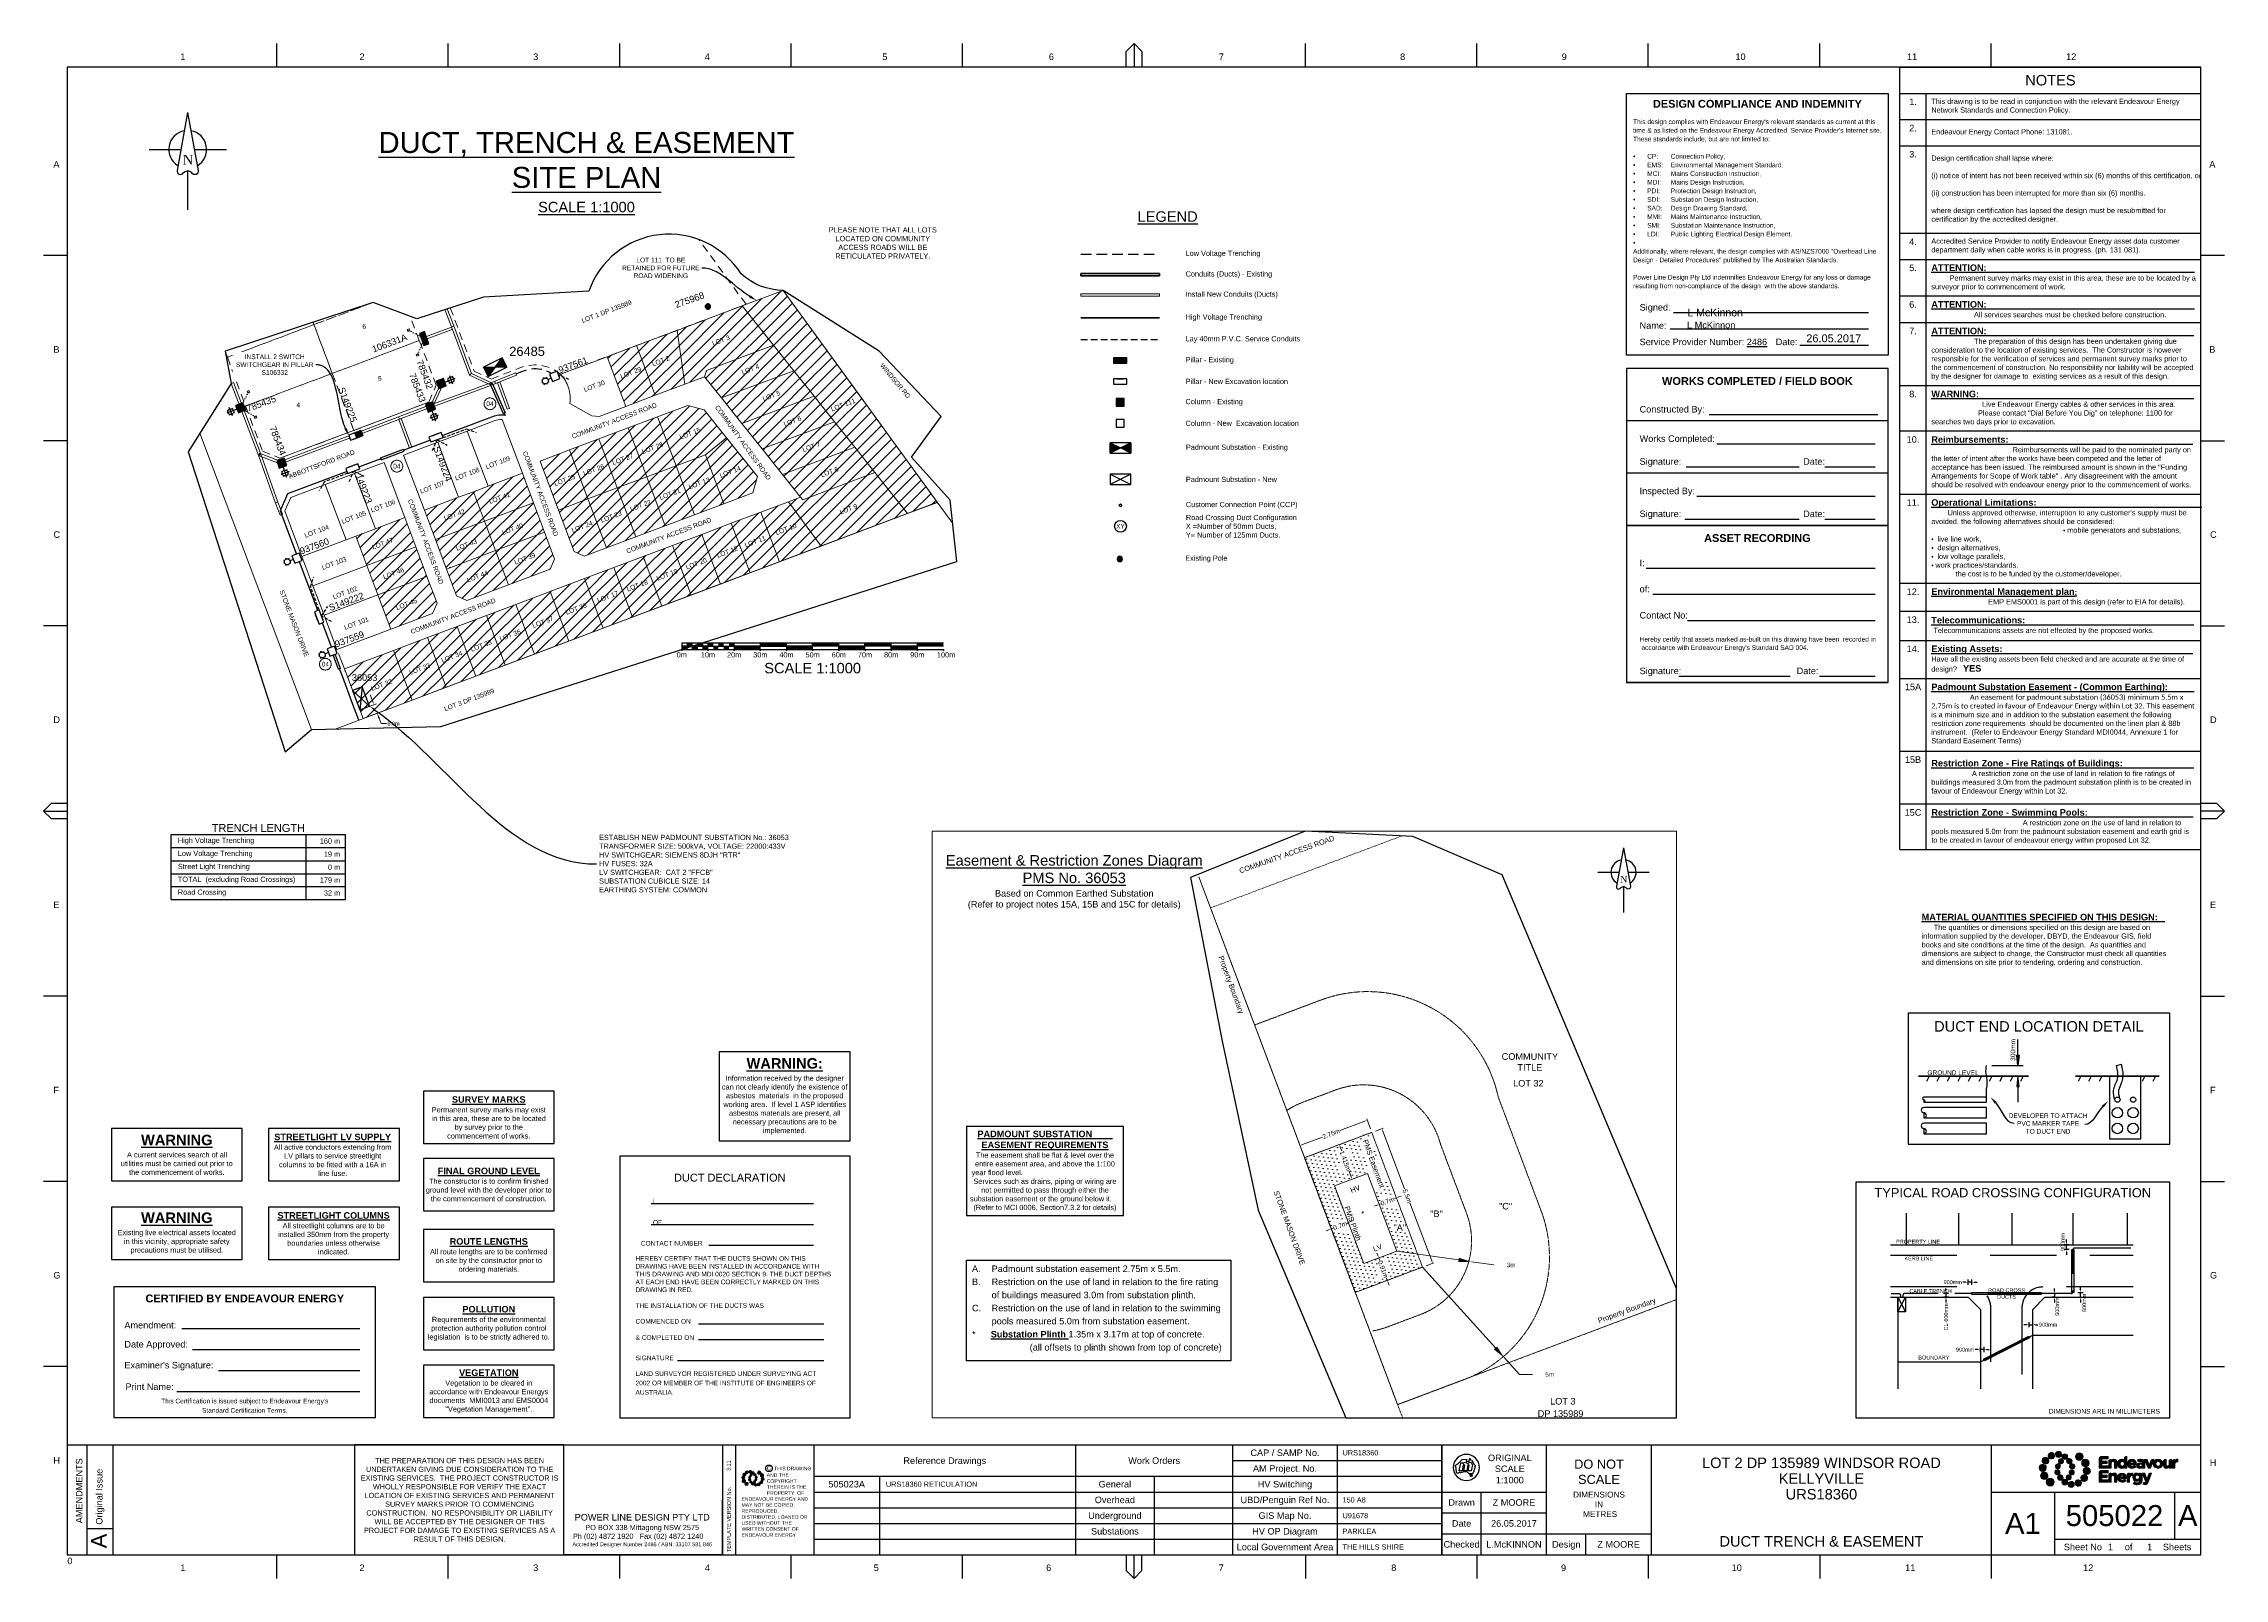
# Paper-space layout 'DTE' of a CAD drawing. Header units: metres, sheet in millimetres. Extents: x -9 to 824, y -9 to 577.
# The model-space entities are those that its viewports show. They can reach past a viewport. Long polylines and large blocks are cut down to what shows.
import ezdxf
from ezdxf import colors
from ezdxf.entities.mleader import LeaderData, LeaderLine
from ezdxf.enums import TextEntityAlignment as Align
from ezdxf.math import Vec2, Vec3

# ---------------------------------------------------------------- set-up
doc = ezdxf.new("R2010")
doc.units = ezdxf.units.M
for name, pattern in [('CENTER', [50.8, 31.75, -6.35, 6.35, -6.35]), ('Dash', [5, 3, -2]), ('DASHED', [19.05, 12.7, -6.35]), ('IE Trench LV', [6, 4, -2]), ('PHANTOM2', [2.45, 1, -0.25, 0.15, -0.25, 0.15, -0.25, 0.15, -0.25]), ('PHANTOMX2', [6.6, 3, -0.75, 0.2, -0.75, 0.2, -0.75, 0.2, -0.75])]:
    doc.linetypes.add(name, pattern=pattern)
doc.layers.get('0').update_dxf_attribs({"color": 6})
for name, color, linetype, lineweight in [('_User Miscellaneous1', 30, 'Continuous', 13), ('_User Miscellaneous4', 151, 'Continuous', 13), ('_User Miscellaneous5', 121, 'Continuous', 13), ('_User Notes', 7, 'Continuous', 20), ('_User_LV_Exist', 5, 'Continuous', 35), ('Cadastre Developer_SP_EXT', 98, 'Continuous', 15), ('Cadastre Developer_SP_NEW', 92, 'Continuous', 15), ('Cadastre Land Parcels_SP_EXT', 118, 'Continuous', 15), ('Cadastre Roads_SP_EXT', 218, 'Continuous', 15), ('Services_SP_EXT', 42, 'PHANTOMX2', 20)]:
    doc.layers.add(name, color=color, linetype=linetype, lineweight=lineweight)
for name, color, linetype in [('Duct_SP_NEW', 2, 'Continuous'), ('Equip_LV_NEW', 2, 'Continuous'), ('Equip_SP_HV_EXT', 7, 'Continuous'), ('Equip_SP_SL_EXT', 7, 'Continuous'), ('Equip_SP_SL_NEW', 2, 'Continuous'), ('Notes', 7, 'Continuous'), ('Notes_SP_MISC', 7, 'Continuous'), ('Services_SP_NEW_UG', 2, 'IE Trench LV'), ('Sub_SP_EXT', 7, 'Continuous'), ('Sub_SP_NEW', 2, 'Continuous'), ('SupportsOH_SP_TR_HV_LV_SL_EXT', 7, 'Continuous'), ('SupportsUG_SP_LV_EXT', 7, 'Continuous'), ('SupportsUG_SP_LV_NEW', 2, 'Continuous'), ('SupportsUG_SP_LV_SL_EXT', 7, 'Continuous'), ('SupportsUG_SP_LV_SL_NEW', 2, 'Continuous'), ('Trench_SP_NEW', 2, 'Continuous')]:
    doc.layers.add(name, color=color, linetype=linetype)
doc.layers.add('Viewports', color=6, linetype='Continuous', plot=False)
doc.styles.add('ARIAL', font='arial.ttf', dxfattribs={"height": 2})
doc.styles.add('COLUMN_LABEL', font='arial.ttf', dxfattribs={"height": 2})
doc.styles.add('HVSW_LABEL', font='arial.ttf', dxfattribs={"height": 3.5})
doc.styles.add('iecARIAL', font='arial.ttf', dxfattribs={"height": 2})
doc.styles.add('iecNAME', font='times.ttf')
doc.styles.add('ieISOCP', font='arial.ttf', dxfattribs={"height": 1.5})
doc.styles.add('POLE_LABEL', font='arial.ttf', dxfattribs={"height": 2})
doc.styles.add('SL_LABEL', font='arial.ttf', dxfattribs={"height": 2})
doc.styles.get("Standard").update_dxf_attribs({"font": 'arial.ttf'})
doc.linetypes.add('IE Trench HV', pattern='A,4,-0.4,["/",Standard,S=2,R=0,X=0.25,Y=-1],-1.6', length=6)
doc.dimstyles.new('1.8mm_1_1000', dxfattribs={"dimtxt": 1.8, "dimasz": 2, "dimexe": 1, "dimexo": 3, "dimgap": 0.5, "dimtad": 0, "dimtoh": 1, "dimlfac": -1, "dimzin": 12, "dimdsep": 46, "dimtxsty": 'Standard', "dimcen": 1, "dimclrd": 256, "dimclre": 256, "dimclrt": 256, "dimazin": 3, "dimtfac": 1, "dimtmove": 0, "dimatfit": 3, "dimfxl": 1, "dimtolj": 1, "dimtzin": 0, "dimlwd": -1, "dimlwe": -1, "dimarcsym": 0})
doc.dimstyles.new('1.8mm_1_50', dxfattribs={"dimtxt": 0.09, "dimasz": 0.1, "dimexe": 0.05, "dimexo": 0.15, "dimgap": 0.025, "dimtad": 0, "dimtoh": 1, "dimlfac": -1, "dimzin": 12, "dimdsep": 46, "dimtxsty": 'Standard', "dimcen": 1, "dimclrd": 256, "dimclre": 256, "dimclrt": 256, "dimazin": 3, "dimtfac": 1, "dimtmove": 0, "dimatfit": 3, "dimfxl": 1, "dimtolj": 1, "dimtzin": 0, "dimlwd": -1, "dimlwe": -1, "dimarcsym": 0})
doc.dimstyles.get("Standard").update_dxf_attribs({"dimtxt": 2, "dimasz": 3, "dimexe": 1, "dimexo": 3, "dimgap": 0.5, "dimtad": 0, "dimlfac": -1, "dimzin": 12, "dimdsep": 46, "dimtxsty": 'Standard', "dimcen": 1, "dimclrd": 256, "dimclre": 256, "dimclrt": 256, "dimadec": 0, "dimazin": 3, "dimtfac": 1, "dimtmove": 0, "dimatfit": 3, "dimfxl": 1, "dimfxlon": 1, "dimtolj": 1, "dimtzin": 0, "dimlwd": -1, "dimlwe": -1, "dimarcsym": 0})

# ---------------------------------------------------------------- blocks, each defined once
blk = doc.blocks.new('EE_LOGO_SMALL')
at = {"layer": 'Notes'}
h = blk.add_hatch(color=256, dxfattribs=at)
edge = h.paths.add_edge_path()
edge.add_spline(control_points=[(-8.4, 2), (-9.2, 2), (-9.8, 1.4), (-9.8, 0.7), (-9.9, -0.1), (-9.3, -0.7), (-8.6, -0.8), (-7.8, -0.8), (-7.2, -0.2), (-7.1, 0.5), (-7.1, 1.3), (-7.7, 1.9), (-8.4, 2)], knot_values=[0, 0, 0, 0, 1, 1, 1, 2, 2, 2, 3, 3, 3, 4, 4, 4, 4], degree=3, periodic=0)
h = blk.add_hatch(color=256, dxfattribs=at)
edge = h.paths.add_edge_path()
edge.add_spline(control_points=[(-6.8, 4.5), (-7.4, 4.8), (-8.2, 4.6), (-8.6, 4), (-8.9, 3.4), (-8.7, 2.6), (-8.1, 2.2), (-7.5, 1.9), (-6.7, 2.1), (-6.3, 2.7), (-6, 3.3), (-6.2, 4.1), (-6.8, 4.5)], knot_values=[0, 0, 0, 0, 1, 1, 1, 2, 2, 2, 3, 3, 3, 4, 4, 4, 4], degree=3, periodic=0)
h = blk.add_hatch(color=256, dxfattribs=at)
edge = h.paths.add_edge_path()
edge.add_spline(control_points=[(-4.2, 5.9), (-4.6, 6.5), (-5.3, 6.6), (-5.9, 6.3), (-6.4, 5.9), (-6.6, 5.1), (-6.2, 4.6), (-5.9, 4), (-5.1, 3.8), (-4.6, 4.2), (-4, 4.6), (-3.8, 5.3), (-4.2, 5.9)], knot_values=[0, 0, 0, 0, 1, 1, 1, 2, 2, 2, 3, 3, 3, 4, 4, 4, 4], degree=3, periodic=0)
h = blk.add_hatch(color=256, dxfattribs=at)
edge = h.paths.add_edge_path()
edge.add_spline(control_points=[(-1.3, 5.9), (-1.4, 6.5), (-2, 7), (-2.6, 6.9), (-3.3, 6.9), (-3.7, 6.3), (-3.7, 5.6), (-3.6, 5), (-3, 4.5), (-2.4, 4.6), (-1.7, 4.7), (-1.3, 5.2), (-1.3, 5.9)], knot_values=[0, 0, 0, 0, 1, 1, 1, 2, 2, 2, 3, 3, 3, 4, 4, 4, 4], degree=3, periodic=0)
h = blk.add_hatch(color=256, dxfattribs=at)
edge = h.paths.add_edge_path()
edge.add_spline(control_points=[(-2.5, 2.1), (-3, 2.2), (-3.5, 1.9), (-3.6, 1.3), (-3.7, 0.8), (-3.4, 0.3), (-2.9, 0.2), (-2.4, 0.1), (-1.9, 0.4), (-1.8, 0.9), (-1.7, 1.5), (-2, 2), (-2.5, 2.1)], knot_values=[0, 0, 0, 0, 1, 1, 1, 2, 2, 2, 3, 3, 3, 4, 4, 4, 4], degree=3, periodic=0)
h = blk.add_hatch(color=256, dxfattribs=at)
edge = h.paths.add_edge_path()
edge.add_spline(control_points=[(1, 4.9), (1, 4.3), (0.5, 3.8), (-0.1, 3.8), (-0.7, 3.8), (-1.2, 4.3), (-1.2, 4.9), (-1.2, 5.5), (-0.7, 6), (-0.1, 6), (0.5, 6), (1, 5.5), (1, 4.9)], knot_values=[0, 0, 0, 0, 1, 1, 1, 2, 2, 2, 3, 3, 3, 4, 4, 4, 4], degree=3, periodic=0)
edge = h.paths.add_edge_path()
edge.add_spline(control_points=[(-1.4, 4), (-1.9, 4.1), (-2.4, 3.8), (-2.5, 3.3), (-2.6, 2.7), (-2.3, 2.2), (-1.8, 2.1), (-1.3, 2), (-0.7, 2.3), (-0.6, 2.9), (-0.5, 3.4), (-0.9, 3.9), (-1.4, 4)], knot_values=[0, 0, 0, 0, 1, 1, 1, 2, 2, 2, 3, 3, 3, 4, 4, 4, 4], degree=3, periodic=0)
h = blk.add_hatch(color=256, dxfattribs=at)
edge = h.paths.add_edge_path()
edge.add_spline(control_points=[(2.3, 2.4), (2.8, 2.8), (2.8, 3.4), (2.4, 3.9), (2, 4.3), (1.4, 4.3), (0.9, 3.9), (0.5, 3.6), (0.5, 2.9), (0.9, 2.5), (1.2, 2), (1.9, 2), (2.3, 2.4)], knot_values=[0, 0, 0, 0, 1, 1, 1, 2, 2, 2, 3, 3, 3, 4, 4, 4, 4], degree=3, periodic=0)
edge = h.paths.add_edge_path()
edge.add_spline(control_points=[(1, 4.9), (1, 4.3), (0.5, 3.8), (-0.1, 3.8), (-0.7, 3.8), (-1.2, 4.3), (-1.2, 4.9), (-1.2, 5.5), (-0.7, 6), (-0.1, 6), (0.5, 6), (1, 5.5), (1, 4.9)], knot_values=[0, 0, 0, 0, 1, 1, 1, 2, 2, 2, 3, 3, 3, 4, 4, 4, 4], degree=3, periodic=0)
h = blk.add_hatch(color=256, dxfattribs=at)
edge = h.paths.add_edge_path()
edge.add_spline(control_points=[(1, 4.9), (1, 4.3), (0.5, 3.8), (-0.1, 3.8), (-0.7, 3.8), (-1.2, 4.3), (-1.2, 4.9), (-1.2, 5.5), (-0.7, 6), (-0.1, 6), (0.5, 6), (1, 5.5), (1, 4.9)], knot_values=[0, 0, 0, 0, 1, 1, 1, 2, 2, 2, 3, 3, 3, 4, 4, 4, 4], degree=3, periodic=0)
edge = h.paths.add_edge_path(flags=16)
edge.add_spline(control_points=[(1, 4.9), (1, 4.3), (0.5, 3.8), (-0.1, 3.8), (-0.7, 3.8), (-1.2, 4.3), (-1.2, 4.9), (-1.2, 5.5), (-0.7, 6), (-0.1, 6), (0.5, 6), (1, 5.5), (1, 4.9)], knot_values=[0, 0, 0, 0, 1, 1, 1, 2, 2, 2, 3, 3, 3, 4, 4, 4, 4], degree=3, periodic=0)
h = blk.add_hatch(color=256, dxfattribs=at)
edge = h.paths.add_edge_path()
edge.add_spline(control_points=[(3, 0.2), (3.5, 0.3), (3.8, 0.9), (3.7, 1.4), (3.6, 1.9), (3, 2.3), (2.5, 2.1), (1.9, 2), (1.6, 1.4), (1.8, 0.9), (1.9, 0.4), (2.5, 0.1), (3, 0.2)], knot_values=[0, 0, 0, 0, 1, 1, 1, 2, 2, 2, 3, 3, 3, 4, 4, 4, 4], degree=3, periodic=0)
h = blk.add_hatch(color=256, dxfattribs=at)
edge = h.paths.add_edge_path()
edge.add_spline(control_points=[(7, 4.9), (7, 4), (6.3, 3.4), (5.5, 3.4), (4.6, 3.4), (4, 4), (4, 4.9), (4, 5.7), (4.6, 6.4), (5.5, 6.4), (6.3, 6.4), (7, 5.7), (7, 4.9)], knot_values=[0, 0, 0, 0, 1, 1, 1, 2, 2, 2, 3, 3, 3, 4, 4, 4, 4], degree=3, periodic=0)
h = blk.add_hatch(color=256, dxfattribs=at)
edge = h.paths.add_edge_path()
edge.add_spline(control_points=[(8.4, 1.1), (9.1, 1.5), (9.4, 2.3), (9.1, 3), (8.8, 3.7), (7.9, 4.1), (7.2, 3.8), (6.5, 3.4), (6.2, 2.6), (6.5, 1.9), (6.8, 1.2), (7.7, 0.8), (8.4, 1.1)], knot_values=[0, 0, 0, 0, 1, 1, 1, 2, 2, 2, 3, 3, 3, 4, 4, 4, 4], degree=3, periodic=0)
h = blk.add_hatch(color=256, dxfattribs=at)
edge = h.paths.add_edge_path()
edge.add_spline(control_points=[(8.3, -1.9), (9, -1.9), (9.7, -1.4), (9.7, -0.6), (9.7, 0.1), (9.2, 0.8), (8.4, 0.8), (7.7, 0.8), (7, 0.3), (7, -0.5), (6.9, -1.2), (7.5, -1.9), (8.3, -1.9)], knot_values=[0, 0, 0, 0, 1, 1, 1, 2, 2, 2, 3, 3, 3, 4, 4, 4, 4], degree=3, periodic=0)
h = blk.add_hatch(color=256, dxfattribs=at)
edge = h.paths.add_edge_path()
edge.add_spline(control_points=[(-8.5, -1.1), (-9.2, -1.4), (-9.6, -2.3), (-9.3, -3), (-8.9, -3.7), (-8.1, -4), (-7.4, -3.7), (-6.7, -3.4), (-6.3, -2.5), (-6.6, -1.8), (-7, -1.1), (-7.8, -0.8), (-8.5, -1.1)], knot_values=[0, 0, 0, 0, 1, 1, 1, 2, 2, 2, 3, 3, 3, 4, 4, 4, 4], degree=3, periodic=0)
h = blk.add_hatch(color=256, dxfattribs=at)
edge = h.paths.add_edge_path()
edge.add_spline(control_points=[(-7.1, -4.8), (-7.1, -4), (-6.5, -3.3), (-5.6, -3.3), (-4.8, -3.3), (-4.1, -4), (-4.1, -4.8), (-4.1, -5.7), (-4.8, -6.3), (-5.6, -6.3), (-6.5, -6.3), (-7.1, -5.7), (-7.1, -4.8)], knot_values=[0, 0, 0, 0, 1, 1, 1, 2, 2, 2, 3, 3, 3, 4, 4, 4, 4], degree=3, periodic=0)
h = blk.add_hatch(color=256, dxfattribs=at)
edge = h.paths.add_edge_path()
edge.add_spline(control_points=[(-3.1, -0.2), (-3.7, -0.3), (-4, -0.8), (-3.8, -1.4), (-3.7, -1.9), (-3.2, -2.2), (-2.6, -2.1), (-2.1, -1.9), (-1.8, -1.4), (-1.9, -0.9), (-2.1, -0.3), (-2.6, 0), (-3.1, -0.2)], knot_values=[0, 0, 0, 0, 1, 1, 1, 2, 2, 2, 3, 3, 3, 4, 4, 4, 4], degree=3, periodic=0)
h = blk.add_hatch(color=256, dxfattribs=at)
edge = h.paths.add_edge_path()
edge.add_spline(control_points=[(-2.5, -2.3), (-2.9, -2.7), (-3, -3.4), (-2.6, -3.8), (-2.2, -4.2), (-1.5, -4.3), (-1.1, -3.9), (-0.7, -3.5), (-0.6, -2.8), (-1, -2.4), (-1.4, -2), (-2, -1.9), (-2.5, -2.3)], knot_values=[0, 0, 0, 0, 1, 1, 1, 2, 2, 2, 3, 3, 3, 4, 4, 4, 4], degree=3, periodic=0)
h = blk.add_hatch(color=256, dxfattribs=at)
edge = h.paths.add_edge_path()
edge.add_spline(control_points=[(-1.2, -4.8), (-1.2, -4.2), (-0.7, -3.7), (-0.1, -3.7), (0.5, -3.7), (1, -4.2), (1, -4.8), (1, -5.4), (0.5, -5.9), (-0.1, -5.9), (-0.7, -5.9), (-1.2, -5.4), (-1.2, -4.8)], knot_values=[0, 0, 0, 0, 1, 1, 1, 2, 2, 2, 3, 3, 3, 4, 4, 4, 4], degree=3, periodic=0)
h = blk.add_hatch(color=256, dxfattribs=at)
edge = h.paths.add_edge_path()
edge.add_spline(control_points=[(1.2, -3.9), (1.7, -4.1), (2.2, -3.7), (2.3, -3.2), (2.5, -2.7), (2.1, -2.2), (1.6, -2.1), (1.1, -2), (0.6, -2.3), (0.5, -2.8), (0.4, -3.3), (0.7, -3.8), (1.2, -3.9)], knot_values=[0, 0, 0, 0, 1, 1, 1, 2, 2, 2, 3, 3, 3, 4, 4, 4, 4], degree=3, periodic=0)
h = blk.add_hatch(color=256, dxfattribs=at)
edge = h.paths.add_edge_path()
edge.add_spline(control_points=[(1.2, -5.8), (1.3, -6.5), (1.8, -6.9), (2.5, -6.9), (3.1, -6.8), (3.6, -6.2), (3.5, -5.6), (3.4, -5), (2.9, -4.5), (2.2, -4.6), (1.6, -4.6), (1.1, -5.2), (1.2, -5.8)], knot_values=[0, 0, 0, 0, 1, 1, 1, 2, 2, 2, 3, 3, 3, 4, 4, 4, 4], degree=3, periodic=0)
h = blk.add_hatch(color=256, dxfattribs=at)
edge = h.paths.add_edge_path()
edge.add_spline(control_points=[(2.4, -2), (2.9, -2.1), (3.4, -1.8), (3.5, -1.3), (3.6, -0.8), (3.3, -0.3), (2.8, -0.2), (2.2, -0.1), (1.7, -0.4), (1.6, -0.9), (1.5, -1.4), (1.8, -1.9), (2.4, -2)], knot_values=[0, 0, 0, 0, 1, 1, 1, 2, 2, 2, 3, 3, 3, 4, 4, 4, 4], degree=3, periodic=0)
h = blk.add_hatch(color=256, dxfattribs=at)
edge = h.paths.add_edge_path()
edge.add_spline(control_points=[(4, -5.8), (4.4, -6.4), (5.2, -6.6), (5.7, -6.2), (6.3, -5.8), (6.5, -5.1), (6.1, -4.5), (5.7, -4), (5, -3.8), (4.4, -4.2), (3.8, -4.5), (3.7, -5.3), (4, -5.8)], knot_values=[0, 0, 0, 0, 1, 1, 1, 2, 2, 2, 3, 3, 3, 4, 4, 4, 4], degree=3, periodic=0)
h = blk.add_hatch(color=256, dxfattribs=at)
edge = h.paths.add_edge_path()
edge.add_spline(control_points=[(6.7, -4.4), (7.3, -4.8), (8.1, -4.6), (8.4, -4), (8.8, -3.3), (8.6, -2.6), (8, -2.2), (7.3, -1.8), (6.6, -2.1), (6.2, -2.7), (5.8, -3.3), (6, -4.1), (6.7, -4.4)], knot_values=[0, 0, 0, 0, 1, 1, 1, 2, 2, 2, 3, 3, 3, 4, 4, 4, 4], degree=3, periodic=0)
at = {"layer": 'Notes', "lineweight": 0}
for points in [[(1.8, 2.1), (1.8, 2.1)], [(-2, -2.1), (-2, -2.1)]]:
    blk.add_lwpolyline(points, dxfattribs=at)
for points in [[(-8.4, 2), (-9.2, 2), (-9.8, 1.4), (-9.8, 0.7), (-9.9, -0.1), (-9.3, -0.7), (-8.6, -0.8), (-7.8, -0.8), (-7.2, -0.2), (-7.1, 0.5), (-7.1, 1.3), (-7.7, 1.9), (-8.4, 2)], [(-6.8, 4.5), (-7.4, 4.8), (-8.2, 4.6), (-8.6, 4), (-8.9, 3.4), (-8.7, 2.6), (-8.1, 2.2), (-7.5, 1.9), (-6.7, 2.1), (-6.3, 2.7), (-6, 3.3), (-6.2, 4.1), (-6.8, 4.5)], [(-4.2, 5.9), (-4.6, 6.5), (-5.3, 6.6), (-5.9, 6.3), (-6.4, 5.9), (-6.6, 5.1), (-6.2, 4.6), (-5.9, 4), (-5.1, 3.8), (-4.6, 4.2), (-4, 4.6), (-3.8, 5.3), (-4.2, 5.9)], [(-1.3, 5.9), (-1.4, 6.5), (-2, 7), (-2.6, 6.9), (-3.3, 6.9), (-3.7, 6.3), (-3.7, 5.6), (-3.6, 5), (-3, 4.5), (-2.4, 4.6), (-1.7, 4.7), (-1.3, 5.2), (-1.3, 5.9)], [(-2.5, 2.1), (-3, 2.2), (-3.5, 1.9), (-3.6, 1.3), (-3.7, 0.8), (-3.4, 0.3), (-2.9, 0.2), (-2.4, 0.1), (-1.9, 0.4), (-1.8, 0.9), (-1.7, 1.5), (-2, 2), (-2.5, 2.1)], [(-1.4, 4), (-1.9, 4.1), (-2.4, 3.8), (-2.5, 3.3), (-2.6, 2.7), (-2.3, 2.2), (-1.8, 2.1), (-1.3, 2), (-0.7, 2.3), (-0.6, 2.9), (-0.5, 3.4), (-0.9, 3.9), (-1.4, 4)], [(1, 4.9), (1, 4.3), (0.5, 3.8), (-0.1, 3.8), (-0.7, 3.8), (-1.2, 4.3), (-1.2, 4.9), (-1.2, 5.5), (-0.7, 6), (-0.1, 6), (0.5, 6), (1, 5.5), (1, 4.9)], [(1, 4.9), (1, 4.3), (0.5, 3.8), (-0.1, 3.8), (-0.7, 3.8), (-1.2, 4.3), (-1.2, 4.9), (-1.2, 5.5), (-0.7, 6), (-0.1, 6), (0.5, 6), (1, 5.5), (1, 4.9)], [(2.3, 2.4), (2.8, 2.8), (2.8, 3.4), (2.4, 3.9), (2, 4.3), (1.4, 4.3), (0.9, 3.9), (0.5, 3.6), (0.5, 2.9), (0.9, 2.5), (1.2, 2), (1.9, 2), (2.3, 2.4)], [(3, 0.2), (3.5, 0.3), (3.8, 0.9), (3.7, 1.4), (3.6, 1.9), (3, 2.3), (2.5, 2.1), (1.9, 2), (1.6, 1.4), (1.8, 0.9), (1.9, 0.4), (2.5, 0.1), (3, 0.2)], [(7, 4.9), (7, 4), (6.3, 3.4), (5.5, 3.4), (4.6, 3.4), (4, 4), (4, 4.9), (4, 5.7), (4.6, 6.4), (5.5, 6.4), (6.3, 6.4), (7, 5.7), (7, 4.9)], [(8.4, 1.1), (9.1, 1.5), (9.4, 2.3), (9.1, 3), (8.8, 3.7), (7.9, 4.1), (7.2, 3.8), (6.5, 3.4), (6.2, 2.6), (6.5, 1.9), (6.8, 1.2), (7.7, 0.8), (8.4, 1.1)], [(8.3, -1.9), (9, -1.9), (9.7, -1.4), (9.7, -0.6), (9.7, 0.1), (9.2, 0.8), (8.4, 0.8), (7.7, 0.8), (7, 0.3), (7, -0.5), (6.9, -1.2), (7.5, -1.9), (8.3, -1.9)], [(-8.5, -1.1), (-9.2, -1.4), (-9.6, -2.3), (-9.3, -3), (-8.9, -3.7), (-8.1, -4), (-7.4, -3.7), (-6.7, -3.4), (-6.3, -2.5), (-6.6, -1.8), (-7, -1.1), (-7.8, -0.8), (-8.5, -1.1)], [(-7.1, -4.8), (-7.1, -4), (-6.5, -3.3), (-5.6, -3.3), (-4.8, -3.3), (-4.1, -4), (-4.1, -4.8), (-4.1, -5.7), (-4.8, -6.3), (-5.6, -6.3), (-6.5, -6.3), (-7.1, -5.7), (-7.1, -4.8)], [(-3.1, -0.2), (-3.7, -0.3), (-4, -0.8), (-3.8, -1.4), (-3.7, -1.9), (-3.2, -2.2), (-2.6, -2.1), (-2.1, -1.9), (-1.8, -1.4), (-1.9, -0.9), (-2.1, -0.3), (-2.6, 0), (-3.1, -0.2)], [(-2.5, -2.3), (-2.9, -2.7), (-3, -3.4), (-2.6, -3.8), (-2.2, -4.2), (-1.5, -4.3), (-1.1, -3.9), (-0.7, -3.5), (-0.6, -2.8), (-1, -2.4), (-1.4, -2), (-2, -1.9), (-2.5, -2.3)], [(-1.2, -4.8), (-1.2, -4.2), (-0.7, -3.7), (-0.1, -3.7), (0.5, -3.7), (1, -4.2), (1, -4.8), (1, -5.4), (0.5, -5.9), (-0.1, -5.9), (-0.7, -5.9), (-1.2, -5.4), (-1.2, -4.8)], [(1.2, -3.9), (1.7, -4.1), (2.2, -3.7), (2.3, -3.2), (2.5, -2.7), (2.1, -2.2), (1.6, -2.1), (1.1, -2), (0.6, -2.3), (0.5, -2.8), (0.4, -3.3), (0.7, -3.8), (1.2, -3.9)], [(1.2, -5.8), (1.3, -6.5), (1.8, -6.9), (2.5, -6.9), (3.1, -6.8), (3.6, -6.2), (3.5, -5.6), (3.4, -5), (2.9, -4.5), (2.2, -4.6), (1.6, -4.6), (1.1, -5.2), (1.2, -5.8)], [(2.4, -2), (2.9, -2.1), (3.4, -1.8), (3.5, -1.3), (3.6, -0.8), (3.3, -0.3), (2.8, -0.2), (2.2, -0.1), (1.7, -0.4), (1.6, -0.9), (1.5, -1.4), (1.8, -1.9), (2.4, -2)], [(4, -5.8), (4.4, -6.4), (5.2, -6.6), (5.7, -6.2), (6.3, -5.8), (6.5, -5.1), (6.1, -4.5), (5.7, -4), (5, -3.8), (4.4, -4.2), (3.8, -4.5), (3.7, -5.3), (4, -5.8)], [(6.7, -4.4), (7.3, -4.8), (8.1, -4.6), (8.4, -4), (8.8, -3.3), (8.6, -2.6), (8, -2.2), (7.3, -1.8), (6.6, -2.1), (6.2, -2.7), (5.8, -3.3), (6, -4.1), (6.7, -4.4)]]:
    blk.add_open_spline(points, degree=3, knots=[0, 0, 0, 0, 1, 1, 1, 2, 2, 2, 3, 3, 3, 4, 4, 4, 4], dxfattribs=at)
blk = doc.blocks.new('EE_COPYRIGHT_A1')
at = {"layer": 'Notes'}
blk.add_circle((9.53, -0.82), 1.15, dxfattribs=at)
at = {"xscale": 0.4, "yscale": 0.4, "zscale": 0.4}
blk.add_blockref('EE_LOGO_SMALL', (3.96, -4.29), dxfattribs=at)
at = {"layer": 'Notes', "insert": (0, 0), "char_height": 1.25, "width": 24.1208, "attachment_point": 1, "style": 'ARIAL'}
blk.add_mtext('\\pt8.75;               ^I{\\H1.2x;C } THIS DRAWING\\P\\pi-8.75,l8.75,t8.75,20;       ^IAND THE ^I\\P\\pi0,t8.75;COPYRIGHT\\P\\pi-8.75,t1.25,8.75;^I^ITHEREIN IS THE PROPERTY  OF \\P\\pi0,l0,t1.25;ENDEAVOUR ENERGY AND MAY NOT BE COPIED, REPRODUCED, DISTRIBUTED, LOANED OR USED WITHOUT THE WRITTEN CONSENT OF ENDEAVOUR ENERGY', dxfattribs=at)
blk = doc.blocks.new('EE_LOGO')
h = blk.add_hatch(color=256)
edge = h.paths.add_edge_path()
edge.add_spline(control_points=[(-25.34, 1.94), (-26.08, 1.98), (-26.72, 1.41), (-26.77, 0.66), (-26.81, -0.09), (-26.24, -0.72), (-25.49, -0.77), (-24.74, -0.81), (-24.1, -0.24), (-24.06, 0.51), (-24.02, 1.25), (-24.59, 1.89), (-25.34, 1.94)], knot_values=[0, 0, 0, 0, 1, 1, 1, 2, 2, 2, 3, 3, 3, 4, 4, 4, 4], degree=3, periodic=0)
h = blk.add_hatch(color=256)
edge = h.paths.add_edge_path()
edge.add_spline(control_points=[(-23.73, 4.46), (-24.34, 4.81), (-25.13, 4.61), (-25.49, 3.99), (-25.85, 3.38), (-25.64, 2.59), (-25.03, 2.23), (-24.41, 1.87), (-23.63, 2.08), (-23.27, 2.69), (-22.91, 3.31), (-23.12, 4.1), (-23.73, 4.46)], knot_values=[0, 0, 0, 0, 1, 1, 1, 2, 2, 2, 3, 3, 3, 4, 4, 4, 4], degree=3, periodic=0)
h = blk.add_hatch(color=256)
edge = h.paths.add_edge_path()
edge.add_spline(control_points=[(-21.12, 5.87), (-21.48, 6.44), (-22.24, 6.61), (-22.81, 6.24), (-23.37, 5.88), (-23.54, 5.12), (-23.17, 4.55), (-22.81, 3.98), (-22.05, 3.82), (-21.48, 4.19), (-20.92, 4.55), (-20.75, 5.31), (-21.12, 5.87)], knot_values=[0, 0, 0, 0, 1, 1, 1, 2, 2, 2, 3, 3, 3, 4, 4, 4, 4], degree=3, periodic=0)
h = blk.add_hatch(color=256)
edge = h.paths.add_edge_path()
edge.add_spline(control_points=[(-19.43, 2.06), (-19.94, 2.17), (-20.44, 1.84), (-20.55, 1.33), (-20.66, 0.82), (-20.34, 0.32), (-19.83, 0.21), (-19.32, 0.1), (-18.81, 0.42), (-18.71, 0.93), (-18.59, 1.44), (-18.92, 1.95), (-19.43, 2.06)], knot_values=[0, 0, 0, 0, 1, 1, 1, 2, 2, 2, 3, 3, 3, 4, 4, 4, 4], degree=3, periodic=0)
h = blk.add_hatch(color=256)
edge = h.paths.add_edge_path()
edge.add_spline(control_points=[(-18.27, 5.87), (-18.34, 6.5), (-18.91, 6.97), (-19.54, 6.9), (-20.18, 6.84), (-20.65, 6.27), (-20.58, 5.63), (-20.52, 4.99), (-19.95, 4.53), (-19.31, 4.59), (-18.67, 4.66), (-18.21, 5.23), (-18.27, 5.87)], knot_values=[0, 0, 0, 0, 1, 1, 1, 2, 2, 2, 3, 3, 3, 4, 4, 4, 4], degree=3, periodic=0)
h = blk.add_hatch(color=256)
edge = h.paths.add_edge_path()
edge.add_spline(control_points=[(-15.91, 4.86), (-15.91, 4.26), (-16.4, 3.77), (-17, 3.77), (-17.6, 3.77), (-18.08, 4.26), (-18.08, 4.86), (-18.08, 5.46), (-17.6, 5.95), (-17, 5.95), (-16.4, 5.95), (-15.91, 5.46), (-15.91, 4.86)], knot_values=[0, 0, 0, 0, 1, 1, 1, 2, 2, 2, 3, 3, 3, 4, 4, 4, 4], degree=3, periodic=0)
edge = h.paths.add_edge_path()
edge.add_spline(control_points=[(-18.29, 3.97), (-18.8, 4.08), (-19.3, 3.76), (-19.41, 3.25), (-19.52, 2.74), (-19.2, 2.23), (-18.69, 2.12), (-18.18, 2.01), (-17.67, 2.33), (-17.56, 2.84), (-17.45, 3.35), (-17.78, 3.86), (-18.29, 3.97)], knot_values=[0, 0, 0, 0, 1, 1, 1, 2, 2, 2, 3, 3, 3, 4, 4, 4, 4], degree=3, periodic=0)
h = blk.add_hatch(color=256)
edge = h.paths.add_edge_path()
edge.add_spline(control_points=[(-14.59, 2.36), (-14.16, 2.75), (-14.12, 3.41), (-14.51, 3.84), (-14.89, 4.27), (-15.55, 4.31), (-15.99, 3.93), (-16.42, 3.54), (-16.46, 2.88), (-16.07, 2.45), (-15.69, 2.01), (-15.02, 1.98), (-14.59, 2.36)], knot_values=[0, 0, 0, 0, 1, 1, 1, 2, 2, 2, 3, 3, 3, 4, 4, 4, 4], degree=3, periodic=0)
edge = h.paths.add_edge_path()
edge.add_spline(control_points=[(-15.91, 4.86), (-15.91, 4.26), (-16.4, 3.77), (-17, 3.77), (-17.6, 3.77), (-18.08, 4.26), (-18.08, 4.86), (-18.08, 5.46), (-17.6, 5.95), (-17, 5.95), (-16.4, 5.95), (-15.91, 5.46), (-15.91, 4.86)], knot_values=[0, 0, 0, 0, 1, 1, 1, 2, 2, 2, 3, 3, 3, 4, 4, 4, 4], degree=3, periodic=0)
h = blk.add_hatch(color=256)
edge = h.paths.add_edge_path()
edge.add_spline(control_points=[(-15.91, 4.86), (-15.91, 4.26), (-16.4, 3.77), (-17, 3.77), (-17.6, 3.77), (-18.08, 4.26), (-18.08, 4.86), (-18.08, 5.46), (-17.6, 5.95), (-17, 5.95), (-16.4, 5.95), (-15.91, 5.46), (-15.91, 4.86)], knot_values=[0, 0, 0, 0, 1, 1, 1, 2, 2, 2, 3, 3, 3, 4, 4, 4, 4], degree=3, periodic=0)
edge = h.paths.add_edge_path(flags=16)
edge.add_spline(control_points=[(-15.91, 4.86), (-15.91, 4.26), (-16.4, 3.77), (-17, 3.77), (-17.6, 3.77), (-18.08, 4.26), (-18.08, 4.86), (-18.08, 5.46), (-17.6, 5.95), (-17, 5.95), (-16.4, 5.95), (-15.91, 5.46), (-15.91, 4.86)], knot_values=[0, 0, 0, 0, 1, 1, 1, 2, 2, 2, 3, 3, 3, 4, 4, 4, 4], degree=3, periodic=0)
h = blk.add_hatch(color=256)
edge = h.paths.add_edge_path()
edge.add_spline(control_points=[(-13.94, 0.18), (-13.41, 0.32), (-13.09, 0.87), (-13.23, 1.4), (-13.37, 1.93), (-13.92, 2.25), (-14.45, 2.11), (-14.98, 1.97), (-15.3, 1.42), (-15.16, 0.89), (-15.02, 0.36), (-14.47, 0.04), (-13.94, 0.18)], knot_values=[0, 0, 0, 0, 1, 1, 1, 2, 2, 2, 3, 3, 3, 4, 4, 4, 4], degree=3, periodic=0)
h = blk.add_hatch(color=256)
edge = h.paths.add_edge_path()
edge.add_spline(control_points=[(-9.93, 4.86), (-9.93, 4.03), (-10.61, 3.35), (-11.44, 3.35), (-12.28, 3.35), (-12.95, 4.03), (-12.95, 4.86), (-12.95, 5.69), (-12.28, 6.37), (-11.44, 6.37), (-10.61, 6.37), (-9.93, 5.69), (-9.93, 4.86)], knot_values=[0, 0, 0, 0, 1, 1, 1, 2, 2, 2, 3, 3, 3, 4, 4, 4, 4], degree=3, periodic=0)
h = blk.add_hatch(color=256)
edge = h.paths.add_edge_path()
edge.add_spline(control_points=[(-8.55, 1.13), (-7.83, 1.45), (-7.5, 2.29), (-7.82, 3.01), (-8.14, 3.73), (-8.98, 4.06), (-9.7, 3.74), (-10.42, 3.42), (-10.75, 2.58), (-10.43, 1.86), (-10.11, 1.14), (-9.27, 0.81), (-8.55, 1.13)], knot_values=[0, 0, 0, 0, 1, 1, 1, 2, 2, 2, 3, 3, 3, 4, 4, 4, 4], degree=3, periodic=0)
h = blk.add_hatch(color=256)
edge = h.paths.add_edge_path()
edge.add_spline(control_points=[(-8.66, -1.92), (-7.91, -1.96), (-7.27, -1.39), (-7.23, -0.64), (-7.19, 0.1), (-7.76, 0.74), (-8.51, 0.78), (-9.25, 0.83), (-9.89, 0.26), (-9.94, -0.49), (-9.98, -1.24), (-9.41, -1.88), (-8.66, -1.92)], knot_values=[0, 0, 0, 0, 1, 1, 1, 2, 2, 2, 3, 3, 3, 4, 4, 4, 4], degree=3, periodic=0)
h = blk.add_hatch(color=256)
edge = h.paths.add_edge_path()
edge.add_spline(control_points=[(-3.85, 0.44), (-3.85, 0.44), (-3.85, 4.25), (-3.85, 4.3), (-3.85, 4.35), (-3.85, 4.86), (-3.29, 4.86), (-2.74, 4.86), (-0.49, 4.86), (-0.49, 4.86), (-0.49, 4.86), (-0.49, 4), (-0.49, 4), (-0.49, 4), (-2.89, 4), (-2.89, 4), (-2.89, 4), (-2.89, 3.1), (-2.89, 3.1), (-2.89, 3.1), (-0.8, 3.1), (-0.8, 3.1), (-0.8, 3.1), (-0.8, 2.23), (-0.8, 2.23), (-0.8, 2.23), (-2.89, 2.23), (-2.89, 2.23), (-2.89, 2.23), (-2.89, 1.31), (-2.89, 1.31), (-2.89, 1.31), (-0.49, 1.31), (-0.49, 1.31), (-0.49, 1.31), (-0.49, 0.44), (-0.49, 0.44), (-0.49, 0.44), (-3.85, 0.44), (-3.85, 0.44)], knot_values=[0, 0, 0, 0, 1, 1, 1, 2, 2, 2, 3, 3, 3, 4, 4, 4, 5, 5, 5, 6, 6, 6, 7, 7, 7, 8, 8, 8, 9, 9, 9, 10, 10, 10, 11, 11, 11, 12, 12, 12, 13, 13, 13, 13], degree=3, periodic=0)
h = blk.add_hatch(color=256)
edge = h.paths.add_edge_path()
edge.add_spline(control_points=[(1.94, 0.44), (1.94, 0.44), (1.94, 2.33), (1.94, 2.33), (1.94, 2.78), (1.73, 3.02), (1.36, 3.02), (1, 3.02), (0.76, 2.78), (0.76, 2.33), (0.76, 2.33), (0.76, 0.44), (0.76, 0.44), (0.76, 0.44), (-0.2, 0.44), (-0.2, 0.44), (-0.2, 0.44), (-0.2, 3.21), (-0.2, 3.27), (-0.2, 3.33), (-0.2, 3.82), (0.36, 3.82), (0.76, 3.82), (0.76, 3.82), (0.76, 3.82), (0.76, 3.82), (0.76, 3.35), (0.76, 3.35), (0.98, 3.63), (1.27, 3.89), (1.75, 3.89), (2.48, 3.89), (2.9, 3.41), (2.9, 2.63), (2.9, 2.63), (2.9, 0.44), (2.9, 0.44), (2.9, 0.44), (1.94, 0.44), (1.94, 0.44)], knot_values=[0, 0, 0, 0, 1, 1, 1, 2, 2, 2, 3, 3, 3, 4, 4, 4, 5, 5, 5, 6, 6, 6, 7, 7, 7, 8, 8, 8, 9, 9, 9, 10, 10, 10, 11, 11, 11, 12, 12, 12, 13, 13, 13, 13], degree=3, periodic=0)
h = blk.add_hatch(color=256)
edge = h.paths.add_edge_path(flags=16)
edge.add_spline(control_points=[(5.8, 2.13), (5.8, 2.69), (5.43, 3.07), (4.98, 3.07), (4.53, 3.07), (4.15, 2.7), (4.15, 2.13), (4.15, 2.13), (4.15, 2.12), (4.15, 2.12), (4.15, 1.56), (4.53, 1.19), (4.98, 1.19), (5.43, 1.19), (5.8, 1.56), (5.8, 2.12), (5.8, 2.12), (5.8, 2.13), (5.8, 2.13)], knot_values=[0, 0, 0, 0, 1, 1, 1, 2, 2, 2, 3, 3, 3, 4, 4, 4, 5, 5, 5, 6, 6, 6, 6], degree=3, periodic=0)
edge = h.paths.add_edge_path()
edge.add_spline(control_points=[(5.79, 0.44), (5.79, 0.44), (5.79, 0.92), (5.79, 0.92), (5.55, 0.6), (5.23, 0.37), (4.73, 0.37), (3.94, 0.37), (3.19, 0.99), (3.19, 2.12), (3.19, 2.12), (3.19, 2.13), (3.19, 2.13), (3.19, 3.26), (3.93, 3.88), (4.73, 3.88), (5.24, 3.88), (5.56, 3.65), (5.79, 3.38), (5.79, 3.38), (5.79, 4.27), (5.79, 4.3), (5.79, 4.34), (5.79, 4.86), (6.34, 4.86), (6.73, 4.86), (6.75, 4.86), (6.75, 4.86), (6.75, 4.86), (6.75, 0.44), (6.75, 0.44), (6.75, 0.44), (5.79, 0.44), (5.79, 0.44)], knot_values=[0, 0, 0, 0, 1, 1, 1, 2, 2, 2, 3, 3, 3, 4, 4, 4, 5, 5, 5, 6, 6, 6, 7, 7, 7, 8, 8, 8, 9, 9, 9, 10, 10, 10, 11, 11, 11, 11], degree=3, periodic=0)
h = blk.add_hatch(color=256)
edge = h.paths.add_edge_path()
edge.add_spline(control_points=[(8.69, 3.89), (7.7, 3.89), (7.01, 3.09), (7.01, 2.13), (7.01, 2.13), (7.01, 2.12), (7.01, 2.12), (7.01, 1.08), (7.77, 0.37), (8.78, 0.37), (9.39, 0.37), (9.85, 0.61), (10.16, 1), (10.16, 1), (9.62, 1.48), (9.62, 1.48), (9.35, 1.24), (9.12, 1.14), (8.79, 1.14), (8.33, 1.13), (8, 1.49), (7.95, 1.86), (7.91, 2.18), (7.93, 2.29), (7.95, 2.43), (8.02, 2.85), (8.29, 3.12), (8.69, 3.12), (9.09, 3.12), (9.34, 2.83), (9.4, 2.4), (9.4, 2.4), (8.14, 2.4), (8.14, 2.4), (8.14, 2.4), (8.12, 1.8), (8.64, 1.8), (9.17, 1.8), (10.32, 1.8), (10.32, 1.8), (10.33, 1.89), (10.34, 1.95), (10.34, 2.04), (10.34, 2.04), (10.34, 2.05), (10.34, 2.05), (10.34, 3.01), (9.82, 3.89), (8.69, 3.89)], knot_values=[0, 0, 0, 0, 1, 1, 1, 2, 2, 2, 3, 3, 3, 4, 4, 4, 5, 5, 5, 6, 6, 6, 7, 7, 7, 8, 8, 8, 9, 9, 9, 10, 10, 10, 11, 11, 11, 12, 12, 12, 13, 13, 13, 14, 14, 14, 15, 15, 15, 16, 16, 16, 16], degree=3, periodic=0)
h = blk.add_hatch(color=256)
edge = h.paths.add_edge_path(flags=16)
edge.add_spline(control_points=[(12.69, 1.8), (12.53, 1.88), (12.31, 1.93), (12.08, 1.93), (11.67, 1.93), (11.42, 1.77), (11.42, 1.46), (11.42, 1.46), (11.42, 1.45), (11.42, 1.45), (11.42, 1.19), (11.63, 1.04), (11.94, 1.04), (12.39, 1.04), (12.69, 1.29), (12.69, 1.63), (12.69, 1.63), (12.69, 1.8), (12.69, 1.8)], knot_values=[0, 0, 0, 0, 1, 1, 1, 2, 2, 2, 3, 3, 3, 4, 4, 4, 5, 5, 5, 6, 6, 6, 6], degree=3, periodic=0)
edge = h.paths.add_edge_path()
edge.add_spline(control_points=[(12.67, 0.44), (12.67, 0.44), (12.67, 0.81), (12.67, 0.81), (12.44, 0.55), (12.12, 0.38), (11.65, 0.38), (11.01, 0.38), (10.49, 0.74), (10.49, 1.41), (10.49, 1.41), (10.49, 1.42), (10.49, 1.42), (10.49, 2.16), (11.05, 2.5), (11.85, 2.5), (12.19, 2.5), (12.44, 2.45), (12.68, 2.37), (12.68, 2.37), (12.68, 2.42), (12.68, 2.42), (12.68, 2.82), (12.43, 3.07), (11.95, 3.07), (11.59, 3.07), (11.33, 3), (11.02, 2.89), (11.02, 2.89), (10.78, 3.62), (10.78, 3.62), (11.15, 3.78), (11.52, 3.89), (12.09, 3.89), (13.14, 3.89), (13.6, 3.35), (13.6, 2.43), (13.6, 2.43), (13.6, 0.44), (13.6, 0.44), (13.6, 0.44), (12.67, 0.44), (12.67, 0.44)], knot_values=[0, 0, 0, 0, 1, 1, 1, 2, 2, 2, 3, 3, 3, 4, 4, 4, 5, 5, 5, 6, 6, 6, 7, 7, 7, 8, 8, 8, 9, 9, 9, 10, 10, 10, 11, 11, 11, 12, 12, 12, 13, 13, 13, 14, 14, 14, 14], degree=3, periodic=0)
h = blk.add_hatch(color=256)
edge = h.paths.add_edge_path()
edge.add_spline(control_points=[(15.71, 0.44), (15.71, 0.44), (14.84, 0.44), (14.84, 0.44), (14.84, 0.44), (13.51, 3.83), (13.51, 3.83), (13.51, 3.83), (14.53, 3.83), (14.53, 3.83), (14.53, 3.83), (15.28, 1.58), (15.28, 1.58), (15.28, 1.58), (15.86, 3.3), (15.86, 3.3), (15.86, 3.3), (16.02, 3.83), (16.4, 3.83), (16.78, 3.83), (17.04, 3.83), (17.04, 3.83), (17.04, 3.83), (15.71, 0.44), (15.71, 0.44)], knot_values=[0, 0, 0, 0, 1, 1, 1, 2, 2, 2, 3, 3, 3, 4, 4, 4, 5, 5, 5, 6, 6, 6, 7, 7, 7, 8, 8, 8, 8], degree=3, periodic=0)
h = blk.add_hatch(color=256)
edge = h.paths.add_edge_path(flags=16)
edge.add_spline(control_points=[(19.52, 2.16), (19.52, 2.66), (19.16, 3.09), (18.63, 3.09), (18.08, 3.09), (17.75, 2.67), (17.75, 2.17), (17.75, 2.17), (17.75, 2.16), (17.75, 2.16), (17.75, 1.66), (18.11, 1.22), (18.64, 1.22), (19.19, 1.22), (19.52, 1.65), (19.52, 2.15), (19.52, 2.15), (19.52, 2.16), (19.52, 2.16)], knot_values=[0, 0, 0, 0, 1, 1, 1, 2, 2, 2, 3, 3, 3, 4, 4, 4, 5, 5, 5, 6, 6, 6, 6], degree=3, periodic=0)
edge = h.paths.add_edge_path()
edge.add_spline(control_points=[(18.63, 0.4), (17.58, 0.4), (16.8, 1.17), (16.8, 2.15), (16.8, 2.15), (16.8, 2.16), (16.8, 2.16), (16.8, 3.13), (17.59, 3.92), (18.64, 3.92), (19.69, 3.92), (20.46, 3.14), (20.46, 2.17), (20.46, 2.17), (20.46, 2.16), (20.46, 2.16), (20.46, 1.19), (19.68, 0.4), (18.63, 0.4)], knot_values=[0, 0, 0, 0, 1, 1, 1, 2, 2, 2, 3, 3, 3, 4, 4, 4, 5, 5, 5, 6, 6, 6, 6], degree=3, periodic=0)
h = blk.add_hatch(color=256)
edge = h.paths.add_edge_path()
edge.add_spline(control_points=[(22.86, 0.44), (22.86, 0.44), (22.86, 0.92), (22.86, 0.92), (22.64, 0.64), (22.36, 0.38), (21.87, 0.38), (21.15, 0.38), (20.72, 0.86), (20.72, 1.63), (20.72, 1.63), (20.72, 3.22), (20.72, 3.27), (20.72, 3.32), (20.72, 3.82), (21.28, 3.82), (21.68, 3.82), (21.68, 3.82), (21.68, 3.82), (21.68, 3.82), (21.68, 1.94), (21.68, 1.94), (21.68, 1.48), (21.9, 1.25), (22.26, 1.25), (22.63, 1.25), (22.86, 1.48), (22.86, 1.94), (22.86, 1.94), (22.86, 3.2), (22.86, 3.27), (22.86, 3.34), (22.87, 3.82), (23.42, 3.82), (23.82, 3.82), (23.82, 3.82), (23.82, 3.82), (23.82, 3.82), (23.82, 0.44), (23.82, 0.44), (23.82, 0.44), (22.86, 0.44), (22.86, 0.44)], knot_values=[0, 0, 0, 0, 1, 1, 1, 2, 2, 2, 3, 3, 3, 4, 4, 4, 5, 5, 5, 6, 6, 6, 7, 7, 7, 8, 8, 8, 9, 9, 9, 10, 10, 10, 11, 11, 11, 12, 12, 12, 13, 13, 13, 14, 14, 14, 14], degree=3, periodic=0)
h = blk.add_hatch(color=256)
edge = h.paths.add_edge_path()
edge.add_spline(control_points=[(26.09, 2.88), (25.46, 2.88), (25.06, 2.5), (25.06, 1.69), (25.06, 1.69), (25.06, 0.44), (25.06, 0.44), (25.06, 0.44), (24.1, 0.44), (24.1, 0.44), (24.1, 0.44), (24.1, 3.24), (24.1, 3.27), (24.1, 3.3), (24.1, 3.83), (24.66, 3.83), (25.22, 3.83), (25.06, 3.83), (25.06, 3.83), (25.06, 3.83), (25.06, 3.14), (25.06, 3.14), (25.26, 3.61), (25.58, 3.91), (26.14, 3.89), (26.14, 3.89), (26.14, 2.88), (26.14, 2.88), (26.14, 2.88), (26.09, 2.88), (26.09, 2.88)], knot_values=[0, 0, 0, 0, 1, 1, 1, 2, 2, 2, 3, 3, 3, 4, 4, 4, 5, 5, 5, 6, 6, 6, 7, 7, 7, 8, 8, 8, 9, 9, 9, 10, 10, 10, 10], degree=3, periodic=0)
h = blk.add_hatch(color=256)
edge = h.paths.add_edge_path()
edge.add_spline(control_points=[(-25.45, -1.11), (-26.17, -1.43), (-26.5, -2.27), (-26.18, -2.99), (-25.86, -3.71), (-25.02, -4.04), (-24.3, -3.72), (-23.58, -3.4), (-23.25, -2.56), (-23.57, -1.84), (-23.88, -1.12), (-24.72, -0.79), (-25.45, -1.11)], knot_values=[0, 0, 0, 0, 1, 1, 1, 2, 2, 2, 3, 3, 3, 4, 4, 4, 4], degree=3, periodic=0)
h = blk.add_hatch(color=256)
edge = h.paths.add_edge_path()
edge.add_spline(control_points=[(-24.06, -4.84), (-24.06, -4.01), (-23.39, -3.33), (-22.55, -3.33), (-21.72, -3.33), (-21.04, -4.01), (-21.04, -4.84), (-21.04, -5.68), (-21.72, -6.35), (-22.55, -6.35), (-23.39, -6.35), (-24.06, -5.68), (-24.06, -4.84)], knot_values=[0, 0, 0, 0, 1, 1, 1, 2, 2, 2, 3, 3, 3, 4, 4, 4, 4], degree=3, periodic=0)
h = blk.add_hatch(color=256)
edge = h.paths.add_edge_path()
edge.add_spline(control_points=[(-20.06, -0.16), (-20.59, -0.3), (-20.9, -0.85), (-20.76, -1.38), (-20.63, -1.91), (-20.08, -2.23), (-19.55, -2.09), (-19.02, -1.95), (-18.7, -1.4), (-18.84, -0.87), (-18.98, -0.34), (-19.52, -0.02), (-20.06, -0.16)], knot_values=[0, 0, 0, 0, 1, 1, 1, 2, 2, 2, 3, 3, 3, 4, 4, 4, 4], degree=3, periodic=0)
h = blk.add_hatch(color=256)
edge = h.paths.add_edge_path()
edge.add_spline(control_points=[(-19.41, -2.34), (-19.84, -2.73), (-19.88, -3.39), (-19.49, -3.82), (-19.1, -4.26), (-18.44, -4.29), (-18.01, -3.91), (-17.58, -3.52), (-17.54, -2.86), (-17.93, -2.43), (-18.31, -2), (-18.97, -1.96), (-19.41, -2.34)], knot_values=[0, 0, 0, 0, 1, 1, 1, 2, 2, 2, 3, 3, 3, 4, 4, 4, 4], degree=3, periodic=0)
h = blk.add_hatch(color=256)
edge = h.paths.add_edge_path()
edge.add_spline(control_points=[(-18.08, -4.84), (-18.08, -4.24), (-17.6, -3.76), (-17, -3.76), (-16.4, -3.76), (-15.91, -4.24), (-15.91, -4.84), (-15.91, -5.44), (-16.4, -5.93), (-17, -5.93), (-17.6, -5.93), (-18.08, -5.44), (-18.08, -4.84)], knot_values=[0, 0, 0, 0, 1, 1, 1, 2, 2, 2, 3, 3, 3, 4, 4, 4, 4], degree=3, periodic=0)
h = blk.add_hatch(color=256)
edge = h.paths.add_edge_path()
edge.add_spline(control_points=[(-15.71, -3.95), (-15.2, -4.06), (-14.69, -3.74), (-14.58, -3.23), (-14.47, -2.72), (-14.8, -2.21), (-15.31, -2.1), (-15.82, -1.99), (-16.32, -2.32), (-16.43, -2.83), (-16.54, -3.34), (-16.22, -3.84), (-15.71, -3.95)], knot_values=[0, 0, 0, 0, 1, 1, 1, 2, 2, 2, 3, 3, 3, 4, 4, 4, 4], degree=3, periodic=0)
h = blk.add_hatch(color=256)
edge = h.paths.add_edge_path()
edge.add_spline(control_points=[(-15.72, -5.85), (-15.66, -6.49), (-15.09, -6.95), (-14.45, -6.89), (-13.81, -6.82), (-13.35, -6.25), (-13.41, -5.62), (-13.48, -4.98), (-14.05, -4.51), (-14.68, -4.58), (-15.33, -4.64), (-15.79, -5.21), (-15.72, -5.85)], knot_values=[0, 0, 0, 0, 1, 1, 1, 2, 2, 2, 3, 3, 3, 4, 4, 4, 4], degree=3, periodic=0)
h = blk.add_hatch(color=256)
edge = h.paths.add_edge_path()
edge.add_spline(control_points=[(-14.57, -2.04), (-14.06, -2.15), (-13.55, -1.83), (-13.44, -1.32), (-13.33, -0.81), (-13.66, -0.3), (-14.17, -0.19), (-14.68, -0.08), (-15.18, -0.4), (-15.29, -0.92), (-15.4, -1.43), (-15.08, -1.93), (-14.57, -2.04)], knot_values=[0, 0, 0, 0, 1, 1, 1, 2, 2, 2, 3, 3, 3, 4, 4, 4, 4], degree=3, periodic=0)
h = blk.add_hatch(color=256)
edge = h.paths.add_edge_path()
edge.add_spline(control_points=[(-12.88, -5.86), (-12.52, -6.43), (-11.76, -6.59), (-11.19, -6.23), (-10.62, -5.86), (-10.46, -5.1), (-10.82, -4.53), (-11.19, -3.97), (-11.95, -3.8), (-12.51, -4.17), (-13.08, -4.53), (-13.25, -5.29), (-12.88, -5.86)], knot_values=[0, 0, 0, 0, 1, 1, 1, 2, 2, 2, 3, 3, 3, 4, 4, 4, 4], degree=3, periodic=0)
h = blk.add_hatch(color=256)
edge = h.paths.add_edge_path()
edge.add_spline(control_points=[(-10.27, -4.44), (-9.65, -4.79), (-8.86, -4.59), (-8.51, -3.97), (-8.15, -3.36), (-8.36, -2.57), (-8.97, -2.22), (-9.58, -1.86), (-10.37, -2.06), (-10.73, -2.68), (-11.09, -3.29), (-10.88, -4.08), (-10.27, -4.44)], knot_values=[0, 0, 0, 0, 1, 1, 1, 2, 2, 2, 3, 3, 3, 4, 4, 4, 4], degree=3, periodic=0)
h = blk.add_hatch(color=256)
edge = h.paths.add_edge_path()
edge.add_spline(control_points=[(-3.85, -4.84), (-3.85, -4.84), (-3.85, -1.03), (-3.85, -0.98), (-3.85, -0.94), (-3.85, -0.42), (-3.29, -0.42), (-2.74, -0.42), (-0.49, -0.42), (-0.49, -0.42), (-0.49, -0.42), (-0.49, -1.29), (-0.49, -1.29), (-0.49, -1.29), (-2.89, -1.29), (-2.89, -1.29), (-2.89, -1.29), (-2.89, -2.19), (-2.89, -2.19), (-2.89, -2.19), (-0.8, -2.19), (-0.8, -2.19), (-0.8, -2.19), (-0.8, -3.05), (-0.8, -3.05), (-0.8, -3.05), (-2.89, -3.05), (-2.89, -3.05), (-2.89, -3.05), (-2.89, -3.98), (-2.89, -3.98), (-2.89, -3.98), (-0.49, -3.98), (-0.49, -3.98), (-0.49, -3.98), (-0.49, -4.84), (-0.49, -4.84), (-0.49, -4.84), (-3.85, -4.84), (-3.85, -4.84)], knot_values=[0, 0, 0, 0, 1, 1, 1, 2, 2, 2, 3, 3, 3, 4, 4, 4, 5, 5, 5, 6, 6, 6, 7, 7, 7, 8, 8, 8, 9, 9, 9, 10, 10, 10, 11, 11, 11, 12, 12, 12, 13, 13, 13, 13], degree=3, periodic=0)
h = blk.add_hatch(color=256)
edge = h.paths.add_edge_path()
edge.add_spline(control_points=[(1.94, -4.84), (1.94, -4.84), (1.94, -2.96), (1.94, -2.96), (1.94, -2.5), (1.73, -2.27), (1.36, -2.27), (1, -2.27), (0.76, -2.5), (0.76, -2.96), (0.76, -2.96), (0.76, -4.84), (0.76, -4.84), (0.76, -4.84), (-0.2, -4.84), (-0.2, -4.84), (-0.2, -4.84), (-0.2, -2.07), (-0.2, -2.01), (-0.2, -1.96), (-0.2, -1.46), (0.36, -1.46), (0.76, -1.46), (0.76, -1.46), (0.76, -1.46), (0.76, -1.46), (0.76, -1.94), (0.76, -1.94), (0.98, -1.65), (1.27, -1.4), (1.75, -1.4), (2.48, -1.4), (2.9, -1.88), (2.9, -2.65), (2.9, -2.65), (2.9, -4.84), (2.9, -4.84), (2.9, -4.84), (1.94, -4.84), (1.94, -4.84)], knot_values=[0, 0, 0, 0, 1, 1, 1, 2, 2, 2, 3, 3, 3, 4, 4, 4, 5, 5, 5, 6, 6, 6, 7, 7, 7, 8, 8, 8, 9, 9, 9, 10, 10, 10, 11, 11, 11, 12, 12, 12, 13, 13, 13, 13], degree=3, periodic=0)
h = blk.add_hatch(color=256)
edge = h.paths.add_edge_path()
edge.add_spline(control_points=[(4.87, -1.4), (3.88, -1.4), (3.19, -2.19), (3.19, -3.16), (3.19, -3.16), (3.19, -3.17), (3.19, -3.17), (3.19, -4.21), (3.94, -4.92), (4.96, -4.92), (5.57, -4.92), (6.03, -4.68), (6.34, -4.29), (6.34, -4.29), (5.79, -3.8), (5.79, -3.8), (5.53, -4.05), (5.29, -4.14), (4.97, -4.15), (4.51, -4.16), (4.18, -3.79), (4.13, -3.42), (4.09, -3.1), (4.11, -3), (4.13, -2.86), (4.2, -2.44), (4.47, -2.17), (4.87, -2.17), (5.27, -2.17), (5.52, -2.46), (5.58, -2.89), (5.58, -2.89), (4.32, -2.89), (4.32, -2.89), (4.32, -2.89), (4.29, -3.49), (4.82, -3.49), (5.35, -3.49), (6.5, -3.49), (6.5, -3.49), (6.51, -3.4), (6.51, -3.34), (6.51, -3.25), (6.51, -3.25), (6.51, -3.23), (6.51, -3.23), (6.51, -2.27), (6, -1.4), (4.87, -1.4)], knot_values=[0, 0, 0, 0, 1, 1, 1, 2, 2, 2, 3, 3, 3, 4, 4, 4, 5, 5, 5, 6, 6, 6, 7, 7, 7, 8, 8, 8, 9, 9, 9, 10, 10, 10, 11, 11, 11, 12, 12, 12, 13, 13, 13, 14, 14, 14, 15, 15, 15, 16, 16, 16, 16], degree=3, periodic=0)
h = blk.add_hatch(color=256)
edge = h.paths.add_edge_path()
edge.add_spline(control_points=[(8.77, -2.4), (8.13, -2.4), (7.74, -2.79), (7.74, -3.6), (7.74, -3.6), (7.74, -4.85), (7.74, -4.85), (7.74, -4.85), (6.78, -4.85), (6.78, -4.85), (6.78, -4.85), (6.78, -2.05), (6.78, -2.02), (6.78, -1.99), (6.77, -1.46), (7.33, -1.46), (7.74, -1.46), (7.74, -1.46), (7.74, -1.46), (7.74, -1.46), (7.74, -2.15), (7.74, -2.15), (7.93, -1.68), (8.25, -1.37), (8.82, -1.4), (8.82, -1.4), (8.82, -2.4), (8.82, -2.4), (8.82, -2.4), (8.77, -2.4), (8.77, -2.4)], knot_values=[0, 0, 0, 0, 1, 1, 1, 2, 2, 2, 3, 3, 3, 4, 4, 4, 5, 5, 5, 6, 6, 6, 7, 7, 7, 8, 8, 8, 9, 9, 9, 10, 10, 10, 10], degree=3, periodic=0)
h = blk.add_hatch(color=256)
edge = h.paths.add_edge_path(flags=16)
edge.add_spline(control_points=[(11.56, -2.97), (11.56, -2.51), (11.2, -2.19), (10.73, -2.19), (10.26, -2.19), (9.91, -2.51), (9.91, -2.97), (9.91, -2.97), (9.91, -2.99), (9.91, -2.99), (9.91, -3.45), (10.26, -3.77), (10.73, -3.77), (11.2, -3.77), (11.56, -3.45), (11.56, -2.99), (11.56, -2.99), (11.56, -2.97), (11.56, -2.97)], knot_values=[0, 0, 0, 0, 1, 1, 1, 2, 2, 2, 3, 3, 3, 4, 4, 4, 5, 5, 5, 6, 6, 6, 6], degree=3, periodic=0)
edge = h.paths.add_edge_path()
edge.add_spline(control_points=[(10.62, -5.87), (10.07, -5.87), (9.55, -5.74), (9.12, -5.51), (9.12, -5.51), (9.45, -4.79), (9.45, -4.79), (9.8, -4.99), (10.14, -5.1), (10.59, -5.1), (11.25, -5.1), (11.56, -4.79), (11.56, -4.18), (11.56, -4.18), (11.56, -4.02), (11.56, -4.02), (11.27, -4.36), (10.96, -4.57), (10.45, -4.57), (9.66, -4.57), (8.95, -3.99), (8.95, -2.99), (8.95, -2.99), (8.95, -2.97), (8.95, -2.97), (8.95, -1.96), (9.68, -1.4), (10.45, -1.4), (10.98, -1.4), (11.29, -1.62), (11.54, -1.9), (11.54, -1.9), (11.54, -1.46), (11.54, -1.46), (11.54, -1.46), (11.54, -1.46), (11.95, -1.46), (12.51, -1.46), (12.5, -2.02), (12.5, -2.02), (12.5, -2.02), (12.5, -4.08), (12.5, -4.08), (12.5, -5.36), (11.87, -5.87), (10.62, -5.87)], knot_values=[0, 0, 0, 0, 1, 1, 1, 2, 2, 2, 3, 3, 3, 4, 4, 4, 5, 5, 5, 6, 6, 6, 7, 7, 7, 8, 8, 8, 9, 9, 9, 10, 10, 10, 11, 11, 11, 12, 12, 12, 13, 13, 13, 14, 14, 14, 15, 15, 15, 15], degree=3, periodic=0)
h = blk.add_hatch(color=256)
edge = h.paths.add_edge_path()
edge.add_spline(control_points=[(14.84, -4.92), (14.58, -5.61), (14.31, -5.87), (13.73, -5.87), (13.38, -5.87), (13.13, -5.78), (12.88, -5.64), (12.88, -5.64), (13.2, -4.94), (13.2, -4.94), (13.33, -5.02), (13.49, -5.07), (13.61, -5.07), (13.78, -5.07), (13.86, -5.02), (13.95, -4.85), (13.95, -4.85), (12.62, -1.46), (12.62, -1.46), (12.62, -1.46), (13.64, -1.46), (13.64, -1.46), (13.64, -1.46), (14.41, -3.76), (14.41, -3.76), (14.41, -3.76), (14.97, -2.01), (14.97, -2.01), (14.97, -2.01), (15.14, -1.46), (15.5, -1.46), (15.86, -1.46), (16.14, -1.46), (16.14, -1.46), (16.14, -1.46), (14.84, -4.92), (14.84, -4.92)], knot_values=[0, 0, 0, 0, 1, 1, 1, 2, 2, 2, 3, 3, 3, 4, 4, 4, 5, 5, 5, 6, 6, 6, 7, 7, 7, 8, 8, 8, 9, 9, 9, 10, 10, 10, 11, 11, 11, 12, 12, 12, 12], degree=3, periodic=0)
at = {"lineweight": 0}
for points in [[(-15.08, 2.11), (-15.08, 2.11)], [(-18.92, -2.1), (-18.92, -2.1)]]:
    blk.add_lwpolyline(points, dxfattribs=at)
for points, knots in [([(-25.34, 1.94), (-26.08, 1.98), (-26.72, 1.41), (-26.77, 0.66), (-26.81, -0.09), (-26.24, -0.72), (-25.49, -0.77), (-24.74, -0.81), (-24.1, -0.24), (-24.06, 0.51), (-24.02, 1.25), (-24.59, 1.89), (-25.34, 1.94)], [0, 0, 0, 0, 1, 1, 1, 2, 2, 2, 3, 3, 3, 4, 4, 4, 4]), ([(-23.73, 4.46), (-24.34, 4.81), (-25.13, 4.61), (-25.49, 3.99), (-25.85, 3.38), (-25.64, 2.59), (-25.03, 2.23), (-24.41, 1.87), (-23.63, 2.08), (-23.27, 2.69), (-22.91, 3.31), (-23.12, 4.1), (-23.73, 4.46)], [0, 0, 0, 0, 1, 1, 1, 2, 2, 2, 3, 3, 3, 4, 4, 4, 4]), ([(-21.12, 5.87), (-21.48, 6.44), (-22.24, 6.61), (-22.81, 6.24), (-23.37, 5.88), (-23.54, 5.12), (-23.17, 4.55), (-22.81, 3.98), (-22.05, 3.82), (-21.48, 4.19), (-20.92, 4.55), (-20.75, 5.31), (-21.12, 5.87)], [0, 0, 0, 0, 1, 1, 1, 2, 2, 2, 3, 3, 3, 4, 4, 4, 4]), ([(-19.43, 2.06), (-19.94, 2.17), (-20.44, 1.84), (-20.55, 1.33), (-20.66, 0.82), (-20.34, 0.32), (-19.83, 0.21), (-19.32, 0.1), (-18.81, 0.42), (-18.71, 0.93), (-18.59, 1.44), (-18.92, 1.95), (-19.43, 2.06)], [0, 0, 0, 0, 1, 1, 1, 2, 2, 2, 3, 3, 3, 4, 4, 4, 4]), ([(-18.27, 5.87), (-18.34, 6.5), (-18.91, 6.97), (-19.54, 6.9), (-20.18, 6.84), (-20.65, 6.27), (-20.58, 5.63), (-20.52, 4.99), (-19.95, 4.53), (-19.31, 4.59), (-18.67, 4.66), (-18.21, 5.23), (-18.27, 5.87)], [0, 0, 0, 0, 1, 1, 1, 2, 2, 2, 3, 3, 3, 4, 4, 4, 4]), ([(-18.29, 3.97), (-18.8, 4.08), (-19.3, 3.76), (-19.41, 3.25), (-19.52, 2.74), (-19.2, 2.23), (-18.69, 2.12), (-18.18, 2.01), (-17.67, 2.33), (-17.56, 2.84), (-17.45, 3.35), (-17.78, 3.86), (-18.29, 3.97)], [0, 0, 0, 0, 1, 1, 1, 2, 2, 2, 3, 3, 3, 4, 4, 4, 4]), ([(-15.91, 4.86), (-15.91, 4.26), (-16.4, 3.77), (-17, 3.77), (-17.6, 3.77), (-18.08, 4.26), (-18.08, 4.86), (-18.08, 5.46), (-17.6, 5.95), (-17, 5.95), (-16.4, 5.95), (-15.91, 5.46), (-15.91, 4.86)], [0, 0, 0, 0, 1, 1, 1, 2, 2, 2, 3, 3, 3, 4, 4, 4, 4]), ([(-15.91, 4.86), (-15.91, 4.26), (-16.4, 3.77), (-17, 3.77), (-17.6, 3.77), (-18.08, 4.26), (-18.08, 4.86), (-18.08, 5.46), (-17.6, 5.95), (-17, 5.95), (-16.4, 5.95), (-15.91, 5.46), (-15.91, 4.86)], [0, 0, 0, 0, 1, 1, 1, 2, 2, 2, 3, 3, 3, 4, 4, 4, 4]), ([(-14.59, 2.36), (-14.16, 2.75), (-14.12, 3.41), (-14.51, 3.84), (-14.89, 4.27), (-15.55, 4.31), (-15.99, 3.93), (-16.42, 3.54), (-16.46, 2.88), (-16.07, 2.45), (-15.69, 2.01), (-15.02, 1.98), (-14.59, 2.36)], [0, 0, 0, 0, 1, 1, 1, 2, 2, 2, 3, 3, 3, 4, 4, 4, 4]), ([(-13.94, 0.18), (-13.41, 0.32), (-13.09, 0.87), (-13.23, 1.4), (-13.37, 1.93), (-13.92, 2.25), (-14.45, 2.11), (-14.98, 1.97), (-15.3, 1.42), (-15.16, 0.89), (-15.02, 0.36), (-14.47, 0.04), (-13.94, 0.18)], [0, 0, 0, 0, 1, 1, 1, 2, 2, 2, 3, 3, 3, 4, 4, 4, 4]), ([(-9.93, 4.86), (-9.93, 4.03), (-10.61, 3.35), (-11.44, 3.35), (-12.28, 3.35), (-12.95, 4.03), (-12.95, 4.86), (-12.95, 5.69), (-12.28, 6.37), (-11.44, 6.37), (-10.61, 6.37), (-9.93, 5.69), (-9.93, 4.86)], [0, 0, 0, 0, 1, 1, 1, 2, 2, 2, 3, 3, 3, 4, 4, 4, 4]), ([(-8.55, 1.13), (-7.83, 1.45), (-7.5, 2.29), (-7.82, 3.01), (-8.14, 3.73), (-8.98, 4.06), (-9.7, 3.74), (-10.42, 3.42), (-10.75, 2.58), (-10.43, 1.86), (-10.11, 1.14), (-9.27, 0.81), (-8.55, 1.13)], [0, 0, 0, 0, 1, 1, 1, 2, 2, 2, 3, 3, 3, 4, 4, 4, 4]), ([(-8.66, -1.92), (-7.91, -1.96), (-7.27, -1.39), (-7.23, -0.64), (-7.19, 0.1), (-7.76, 0.74), (-8.51, 0.78), (-9.25, 0.83), (-9.89, 0.26), (-9.94, -0.49), (-9.98, -1.24), (-9.41, -1.88), (-8.66, -1.92)], [0, 0, 0, 0, 1, 1, 1, 2, 2, 2, 3, 3, 3, 4, 4, 4, 4]), ([(-3.85, 0.44), (-3.85, 0.44), (-3.85, 4.25), (-3.85, 4.3), (-3.85, 4.35), (-3.85, 4.86), (-3.29, 4.86), (-2.74, 4.86), (-0.49, 4.86), (-0.49, 4.86), (-0.49, 4.86), (-0.49, 4), (-0.49, 4), (-0.49, 4), (-2.89, 4), (-2.89, 4), (-2.89, 4), (-2.89, 3.1), (-2.89, 3.1), (-2.89, 3.1), (-0.8, 3.1), (-0.8, 3.1), (-0.8, 3.1), (-0.8, 2.23), (-0.8, 2.23), (-0.8, 2.23), (-2.89, 2.23), (-2.89, 2.23), (-2.89, 2.23), (-2.89, 1.31), (-2.89, 1.31), (-2.89, 1.31), (-0.49, 1.31), (-0.49, 1.31), (-0.49, 1.31), (-0.49, 0.44), (-0.49, 0.44), (-0.49, 0.44), (-3.85, 0.44), (-3.85, 0.44)], [0, 0, 0, 0, 1, 1, 1, 2, 2, 2, 3, 3, 3, 4, 4, 4, 5, 5, 5, 6, 6, 6, 7, 7, 7, 8, 8, 8, 9, 9, 9, 10, 10, 10, 11, 11, 11, 12, 12, 12, 13, 13, 13, 13]), ([(1.94, 0.44), (1.94, 0.44), (1.94, 2.33), (1.94, 2.33), (1.94, 2.78), (1.73, 3.02), (1.36, 3.02), (1, 3.02), (0.76, 2.78), (0.76, 2.33), (0.76, 2.33), (0.76, 0.44), (0.76, 0.44), (0.76, 0.44), (-0.2, 0.44), (-0.2, 0.44), (-0.2, 0.44), (-0.2, 3.21), (-0.2, 3.27), (-0.2, 3.33), (-0.2, 3.82), (0.36, 3.82), (0.76, 3.82), (0.76, 3.82), (0.76, 3.82), (0.76, 3.82), (0.76, 3.35), (0.76, 3.35), (0.98, 3.63), (1.27, 3.89), (1.75, 3.89), (2.48, 3.89), (2.9, 3.41), (2.9, 2.63), (2.9, 2.63), (2.9, 0.44), (2.9, 0.44), (2.9, 0.44), (1.94, 0.44), (1.94, 0.44)], [0, 0, 0, 0, 1, 1, 1, 2, 2, 2, 3, 3, 3, 4, 4, 4, 5, 5, 5, 6, 6, 6, 7, 7, 7, 8, 8, 8, 9, 9, 9, 10, 10, 10, 11, 11, 11, 12, 12, 12, 13, 13, 13, 13]), ([(5.79, 0.44), (5.79, 0.44), (5.79, 0.92), (5.79, 0.92), (5.55, 0.6), (5.23, 0.37), (4.73, 0.37), (3.94, 0.37), (3.19, 0.99), (3.19, 2.12), (3.19, 2.12), (3.19, 2.13), (3.19, 2.13), (3.19, 3.26), (3.93, 3.88), (4.73, 3.88), (5.24, 3.88), (5.56, 3.65), (5.79, 3.38), (5.79, 3.38), (5.79, 4.27), (5.79, 4.3), (5.79, 4.34), (5.79, 4.86), (6.34, 4.86), (6.73, 4.86), (6.75, 4.86), (6.75, 4.86), (6.75, 4.86), (6.75, 0.44), (6.75, 0.44), (6.75, 0.44), (5.79, 0.44), (5.79, 0.44)], [0, 0, 0, 0, 1, 1, 1, 2, 2, 2, 3, 3, 3, 4, 4, 4, 5, 5, 5, 6, 6, 6, 7, 7, 7, 8, 8, 8, 9, 9, 9, 10, 10, 10, 11, 11, 11, 11]), ([(5.8, 2.13), (5.8, 2.69), (5.43, 3.07), (4.98, 3.07), (4.53, 3.07), (4.15, 2.7), (4.15, 2.13), (4.15, 2.13), (4.15, 2.12), (4.15, 2.12), (4.15, 1.56), (4.53, 1.19), (4.98, 1.19), (5.43, 1.19), (5.8, 1.56), (5.8, 2.12), (5.8, 2.12), (5.8, 2.13), (5.8, 2.13)], [0, 0, 0, 0, 1, 1, 1, 2, 2, 2, 3, 3, 3, 4, 4, 4, 5, 5, 5, 6, 6, 6, 6]), ([(8.69, 3.89), (7.7, 3.89), (7.01, 3.09), (7.01, 2.13), (7.01, 2.13), (7.01, 2.12), (7.01, 2.12), (7.01, 1.08), (7.77, 0.37), (8.78, 0.37), (9.39, 0.37), (9.85, 0.61), (10.16, 1), (10.16, 1), (9.62, 1.48), (9.62, 1.48), (9.35, 1.24), (9.12, 1.14), (8.79, 1.14), (8.33, 1.13), (8, 1.49), (7.95, 1.86), (7.91, 2.18), (7.93, 2.29), (7.95, 2.43), (8.02, 2.85), (8.29, 3.12), (8.69, 3.12), (9.09, 3.12), (9.34, 2.83), (9.4, 2.4), (9.4, 2.4), (8.14, 2.4), (8.14, 2.4), (8.14, 2.4), (8.12, 1.8), (8.64, 1.8), (9.17, 1.8), (10.32, 1.8), (10.32, 1.8), (10.33, 1.89), (10.34, 1.95), (10.34, 2.04), (10.34, 2.04), (10.34, 2.05), (10.34, 2.05), (10.34, 3.01), (9.82, 3.89), (8.69, 3.89)], [0, 0, 0, 0, 1, 1, 1, 2, 2, 2, 3, 3, 3, 4, 4, 4, 5, 5, 5, 6, 6, 6, 7, 7, 7, 8, 8, 8, 9, 9, 9, 10, 10, 10, 11, 11, 11, 12, 12, 12, 13, 13, 13, 14, 14, 14, 15, 15, 15, 16, 16, 16, 16]), ([(12.67, 0.44), (12.67, 0.44), (12.67, 0.81), (12.67, 0.81), (12.44, 0.55), (12.12, 0.38), (11.65, 0.38), (11.01, 0.38), (10.49, 0.74), (10.49, 1.41), (10.49, 1.41), (10.49, 1.42), (10.49, 1.42), (10.49, 2.16), (11.05, 2.5), (11.85, 2.5), (12.19, 2.5), (12.44, 2.45), (12.68, 2.37), (12.68, 2.37), (12.68, 2.42), (12.68, 2.42), (12.68, 2.82), (12.43, 3.07), (11.95, 3.07), (11.59, 3.07), (11.33, 3), (11.02, 2.89), (11.02, 2.89), (10.78, 3.62), (10.78, 3.62), (11.15, 3.78), (11.52, 3.89), (12.09, 3.89), (13.14, 3.89), (13.6, 3.35), (13.6, 2.43), (13.6, 2.43), (13.6, 0.44), (13.6, 0.44), (13.6, 0.44), (12.67, 0.44), (12.67, 0.44)], [0, 0, 0, 0, 1, 1, 1, 2, 2, 2, 3, 3, 3, 4, 4, 4, 5, 5, 5, 6, 6, 6, 7, 7, 7, 8, 8, 8, 9, 9, 9, 10, 10, 10, 11, 11, 11, 12, 12, 12, 13, 13, 13, 14, 14, 14, 14]), ([(12.69, 1.8), (12.53, 1.88), (12.31, 1.93), (12.08, 1.93), (11.67, 1.93), (11.42, 1.77), (11.42, 1.46), (11.42, 1.46), (11.42, 1.45), (11.42, 1.45), (11.42, 1.19), (11.63, 1.04), (11.94, 1.04), (12.39, 1.04), (12.69, 1.29), (12.69, 1.63), (12.69, 1.63), (12.69, 1.8), (12.69, 1.8)], [0, 0, 0, 0, 1, 1, 1, 2, 2, 2, 3, 3, 3, 4, 4, 4, 5, 5, 5, 6, 6, 6, 6]), ([(15.71, 0.44), (15.71, 0.44), (14.84, 0.44), (14.84, 0.44), (14.84, 0.44), (13.51, 3.83), (13.51, 3.83), (13.51, 3.83), (14.53, 3.83), (14.53, 3.83), (14.53, 3.83), (15.28, 1.58), (15.28, 1.58), (15.28, 1.58), (15.86, 3.3), (15.86, 3.3), (15.86, 3.3), (16.02, 3.83), (16.4, 3.83), (16.78, 3.83), (17.04, 3.83), (17.04, 3.83), (17.04, 3.83), (15.71, 0.44), (15.71, 0.44)], [0, 0, 0, 0, 1, 1, 1, 2, 2, 2, 3, 3, 3, 4, 4, 4, 5, 5, 5, 6, 6, 6, 7, 7, 7, 8, 8, 8, 8]), ([(18.63, 0.4), (17.58, 0.4), (16.8, 1.17), (16.8, 2.15), (16.8, 2.15), (16.8, 2.16), (16.8, 2.16), (16.8, 3.13), (17.59, 3.92), (18.64, 3.92), (19.69, 3.92), (20.46, 3.14), (20.46, 2.17), (20.46, 2.17), (20.46, 2.16), (20.46, 2.16), (20.46, 1.19), (19.68, 0.4), (18.63, 0.4)], [0, 0, 0, 0, 1, 1, 1, 2, 2, 2, 3, 3, 3, 4, 4, 4, 5, 5, 5, 6, 6, 6, 6]), ([(19.52, 2.16), (19.52, 2.66), (19.16, 3.09), (18.63, 3.09), (18.08, 3.09), (17.75, 2.67), (17.75, 2.17), (17.75, 2.17), (17.75, 2.16), (17.75, 2.16), (17.75, 1.66), (18.11, 1.22), (18.64, 1.22), (19.19, 1.22), (19.52, 1.65), (19.52, 2.15), (19.52, 2.15), (19.52, 2.16), (19.52, 2.16)], [0, 0, 0, 0, 1, 1, 1, 2, 2, 2, 3, 3, 3, 4, 4, 4, 5, 5, 5, 6, 6, 6, 6]), ([(22.86, 0.44), (22.86, 0.44), (22.86, 0.92), (22.86, 0.92), (22.64, 0.64), (22.36, 0.38), (21.87, 0.38), (21.15, 0.38), (20.72, 0.86), (20.72, 1.63), (20.72, 1.63), (20.72, 3.22), (20.72, 3.27), (20.72, 3.32), (20.72, 3.82), (21.28, 3.82), (21.68, 3.82), (21.68, 3.82), (21.68, 3.82), (21.68, 3.82), (21.68, 1.94), (21.68, 1.94), (21.68, 1.48), (21.9, 1.25), (22.26, 1.25), (22.63, 1.25), (22.86, 1.48), (22.86, 1.94), (22.86, 1.94), (22.86, 3.2), (22.86, 3.27), (22.86, 3.34), (22.87, 3.82), (23.42, 3.82), (23.82, 3.82), (23.82, 3.82), (23.82, 3.82), (23.82, 3.82), (23.82, 0.44), (23.82, 0.44), (23.82, 0.44), (22.86, 0.44), (22.86, 0.44)], [0, 0, 0, 0, 1, 1, 1, 2, 2, 2, 3, 3, 3, 4, 4, 4, 5, 5, 5, 6, 6, 6, 7, 7, 7, 8, 8, 8, 9, 9, 9, 10, 10, 10, 11, 11, 11, 12, 12, 12, 13, 13, 13, 14, 14, 14, 14]), ([(26.09, 2.88), (25.46, 2.88), (25.06, 2.5), (25.06, 1.69), (25.06, 1.69), (25.06, 0.44), (25.06, 0.44), (25.06, 0.44), (24.1, 0.44), (24.1, 0.44), (24.1, 0.44), (24.1, 3.24), (24.1, 3.27), (24.1, 3.3), (24.1, 3.83), (24.66, 3.83), (25.22, 3.83), (25.06, 3.83), (25.06, 3.83), (25.06, 3.83), (25.06, 3.14), (25.06, 3.14), (25.26, 3.61), (25.58, 3.91), (26.14, 3.89), (26.14, 3.89), (26.14, 2.88), (26.14, 2.88), (26.14, 2.88), (26.09, 2.88), (26.09, 2.88)], [0, 0, 0, 0, 1, 1, 1, 2, 2, 2, 3, 3, 3, 4, 4, 4, 5, 5, 5, 6, 6, 6, 7, 7, 7, 8, 8, 8, 9, 9, 9, 10, 10, 10, 10]), ([(-25.45, -1.11), (-26.17, -1.43), (-26.5, -2.27), (-26.18, -2.99), (-25.86, -3.71), (-25.02, -4.04), (-24.3, -3.72), (-23.58, -3.4), (-23.25, -2.56), (-23.57, -1.84), (-23.88, -1.12), (-24.72, -0.79), (-25.45, -1.11)], [0, 0, 0, 0, 1, 1, 1, 2, 2, 2, 3, 3, 3, 4, 4, 4, 4]), ([(-24.06, -4.84), (-24.06, -4.01), (-23.39, -3.33), (-22.55, -3.33), (-21.72, -3.33), (-21.04, -4.01), (-21.04, -4.84), (-21.04, -5.68), (-21.72, -6.35), (-22.55, -6.35), (-23.39, -6.35), (-24.06, -5.68), (-24.06, -4.84)], [0, 0, 0, 0, 1, 1, 1, 2, 2, 2, 3, 3, 3, 4, 4, 4, 4]), ([(-20.06, -0.16), (-20.59, -0.3), (-20.9, -0.85), (-20.76, -1.38), (-20.63, -1.91), (-20.08, -2.23), (-19.55, -2.09), (-19.02, -1.95), (-18.7, -1.4), (-18.84, -0.87), (-18.98, -0.34), (-19.52, -0.02), (-20.06, -0.16)], [0, 0, 0, 0, 1, 1, 1, 2, 2, 2, 3, 3, 3, 4, 4, 4, 4]), ([(-19.41, -2.34), (-19.84, -2.73), (-19.88, -3.39), (-19.49, -3.82), (-19.1, -4.26), (-18.44, -4.29), (-18.01, -3.91), (-17.58, -3.52), (-17.54, -2.86), (-17.93, -2.43), (-18.31, -2), (-18.97, -1.96), (-19.41, -2.34)], [0, 0, 0, 0, 1, 1, 1, 2, 2, 2, 3, 3, 3, 4, 4, 4, 4]), ([(-18.08, -4.84), (-18.08, -4.24), (-17.6, -3.76), (-17, -3.76), (-16.4, -3.76), (-15.91, -4.24), (-15.91, -4.84), (-15.91, -5.44), (-16.4, -5.93), (-17, -5.93), (-17.6, -5.93), (-18.08, -5.44), (-18.08, -4.84)], [0, 0, 0, 0, 1, 1, 1, 2, 2, 2, 3, 3, 3, 4, 4, 4, 4]), ([(-15.71, -3.95), (-15.2, -4.06), (-14.69, -3.74), (-14.58, -3.23), (-14.47, -2.72), (-14.8, -2.21), (-15.31, -2.1), (-15.82, -1.99), (-16.32, -2.32), (-16.43, -2.83), (-16.54, -3.34), (-16.22, -3.84), (-15.71, -3.95)], [0, 0, 0, 0, 1, 1, 1, 2, 2, 2, 3, 3, 3, 4, 4, 4, 4]), ([(-15.72, -5.85), (-15.66, -6.49), (-15.09, -6.95), (-14.45, -6.89), (-13.81, -6.82), (-13.35, -6.25), (-13.41, -5.62), (-13.48, -4.98), (-14.05, -4.51), (-14.68, -4.58), (-15.33, -4.64), (-15.79, -5.21), (-15.72, -5.85)], [0, 0, 0, 0, 1, 1, 1, 2, 2, 2, 3, 3, 3, 4, 4, 4, 4]), ([(-14.57, -2.04), (-14.06, -2.15), (-13.55, -1.83), (-13.44, -1.32), (-13.33, -0.81), (-13.66, -0.3), (-14.17, -0.19), (-14.68, -0.08), (-15.18, -0.4), (-15.29, -0.92), (-15.4, -1.43), (-15.08, -1.93), (-14.57, -2.04)], [0, 0, 0, 0, 1, 1, 1, 2, 2, 2, 3, 3, 3, 4, 4, 4, 4]), ([(-12.88, -5.86), (-12.52, -6.43), (-11.76, -6.59), (-11.19, -6.23), (-10.62, -5.86), (-10.46, -5.1), (-10.82, -4.53), (-11.19, -3.97), (-11.95, -3.8), (-12.51, -4.17), (-13.08, -4.53), (-13.25, -5.29), (-12.88, -5.86)], [0, 0, 0, 0, 1, 1, 1, 2, 2, 2, 3, 3, 3, 4, 4, 4, 4]), ([(-10.27, -4.44), (-9.65, -4.79), (-8.86, -4.59), (-8.51, -3.97), (-8.15, -3.36), (-8.36, -2.57), (-8.97, -2.22), (-9.58, -1.86), (-10.37, -2.06), (-10.73, -2.68), (-11.09, -3.29), (-10.88, -4.08), (-10.27, -4.44)], [0, 0, 0, 0, 1, 1, 1, 2, 2, 2, 3, 3, 3, 4, 4, 4, 4]), ([(-3.85, -4.84), (-3.85, -4.84), (-3.85, -1.03), (-3.85, -0.98), (-3.85, -0.94), (-3.85, -0.42), (-3.29, -0.42), (-2.74, -0.42), (-0.49, -0.42), (-0.49, -0.42), (-0.49, -0.42), (-0.49, -1.29), (-0.49, -1.29), (-0.49, -1.29), (-2.89, -1.29), (-2.89, -1.29), (-2.89, -1.29), (-2.89, -2.19), (-2.89, -2.19), (-2.89, -2.19), (-0.8, -2.19), (-0.8, -2.19), (-0.8, -2.19), (-0.8, -3.05), (-0.8, -3.05), (-0.8, -3.05), (-2.89, -3.05), (-2.89, -3.05), (-2.89, -3.05), (-2.89, -3.98), (-2.89, -3.98), (-2.89, -3.98), (-0.49, -3.98), (-0.49, -3.98), (-0.49, -3.98), (-0.49, -4.84), (-0.49, -4.84), (-0.49, -4.84), (-3.85, -4.84), (-3.85, -4.84)], [0, 0, 0, 0, 1, 1, 1, 2, 2, 2, 3, 3, 3, 4, 4, 4, 5, 5, 5, 6, 6, 6, 7, 7, 7, 8, 8, 8, 9, 9, 9, 10, 10, 10, 11, 11, 11, 12, 12, 12, 13, 13, 13, 13]), ([(1.94, -4.84), (1.94, -4.84), (1.94, -2.96), (1.94, -2.96), (1.94, -2.5), (1.73, -2.27), (1.36, -2.27), (1, -2.27), (0.76, -2.5), (0.76, -2.96), (0.76, -2.96), (0.76, -4.84), (0.76, -4.84), (0.76, -4.84), (-0.2, -4.84), (-0.2, -4.84), (-0.2, -4.84), (-0.2, -2.07), (-0.2, -2.01), (-0.2, -1.96), (-0.2, -1.46), (0.36, -1.46), (0.76, -1.46), (0.76, -1.46), (0.76, -1.46), (0.76, -1.46), (0.76, -1.94), (0.76, -1.94), (0.98, -1.65), (1.27, -1.4), (1.75, -1.4), (2.48, -1.4), (2.9, -1.88), (2.9, -2.65), (2.9, -2.65), (2.9, -4.84), (2.9, -4.84), (2.9, -4.84), (1.94, -4.84), (1.94, -4.84)], [0, 0, 0, 0, 1, 1, 1, 2, 2, 2, 3, 3, 3, 4, 4, 4, 5, 5, 5, 6, 6, 6, 7, 7, 7, 8, 8, 8, 9, 9, 9, 10, 10, 10, 11, 11, 11, 12, 12, 12, 13, 13, 13, 13]), ([(4.87, -1.4), (3.88, -1.4), (3.19, -2.19), (3.19, -3.16), (3.19, -3.16), (3.19, -3.17), (3.19, -3.17), (3.19, -4.21), (3.94, -4.92), (4.96, -4.92), (5.57, -4.92), (6.03, -4.68), (6.34, -4.29), (6.34, -4.29), (5.79, -3.8), (5.79, -3.8), (5.53, -4.05), (5.29, -4.14), (4.97, -4.15), (4.51, -4.16), (4.18, -3.79), (4.13, -3.42), (4.09, -3.1), (4.11, -3), (4.13, -2.86), (4.2, -2.44), (4.47, -2.17), (4.87, -2.17), (5.27, -2.17), (5.52, -2.46), (5.58, -2.89), (5.58, -2.89), (4.32, -2.89), (4.32, -2.89), (4.32, -2.89), (4.29, -3.49), (4.82, -3.49), (5.35, -3.49), (6.5, -3.49), (6.5, -3.49), (6.51, -3.4), (6.51, -3.34), (6.51, -3.25), (6.51, -3.25), (6.51, -3.23), (6.51, -3.23), (6.51, -2.27), (6, -1.4), (4.87, -1.4)], [0, 0, 0, 0, 1, 1, 1, 2, 2, 2, 3, 3, 3, 4, 4, 4, 5, 5, 5, 6, 6, 6, 7, 7, 7, 8, 8, 8, 9, 9, 9, 10, 10, 10, 11, 11, 11, 12, 12, 12, 13, 13, 13, 14, 14, 14, 15, 15, 15, 16, 16, 16, 16]), ([(8.77, -2.4), (8.13, -2.4), (7.74, -2.79), (7.74, -3.6), (7.74, -3.6), (7.74, -4.85), (7.74, -4.85), (7.74, -4.85), (6.78, -4.85), (6.78, -4.85), (6.78, -4.85), (6.78, -2.05), (6.78, -2.02), (6.78, -1.99), (6.77, -1.46), (7.33, -1.46), (7.74, -1.46), (7.74, -1.46), (7.74, -1.46), (7.74, -1.46), (7.74, -2.15), (7.74, -2.15), (7.93, -1.68), (8.25, -1.37), (8.82, -1.4), (8.82, -1.4), (8.82, -2.4), (8.82, -2.4), (8.82, -2.4), (8.77, -2.4), (8.77, -2.4)], [0, 0, 0, 0, 1, 1, 1, 2, 2, 2, 3, 3, 3, 4, 4, 4, 5, 5, 5, 6, 6, 6, 7, 7, 7, 8, 8, 8, 9, 9, 9, 10, 10, 10, 10]), ([(10.62, -5.87), (10.07, -5.87), (9.55, -5.74), (9.12, -5.51), (9.12, -5.51), (9.45, -4.79), (9.45, -4.79), (9.8, -4.99), (10.14, -5.1), (10.59, -5.1), (11.25, -5.1), (11.56, -4.79), (11.56, -4.18), (11.56, -4.18), (11.56, -4.02), (11.56, -4.02), (11.27, -4.36), (10.96, -4.57), (10.45, -4.57), (9.66, -4.57), (8.95, -3.99), (8.95, -2.99), (8.95, -2.99), (8.95, -2.97), (8.95, -2.97), (8.95, -1.96), (9.68, -1.4), (10.45, -1.4), (10.98, -1.4), (11.29, -1.62), (11.54, -1.9), (11.54, -1.9), (11.54, -1.46), (11.54, -1.46), (11.54, -1.46), (11.54, -1.46), (11.95, -1.46), (12.51, -1.46), (12.5, -2.02), (12.5, -2.02), (12.5, -2.02), (12.5, -4.08), (12.5, -4.08), (12.5, -5.36), (11.87, -5.87), (10.62, -5.87)], [0, 0, 0, 0, 1, 1, 1, 2, 2, 2, 3, 3, 3, 4, 4, 4, 5, 5, 5, 6, 6, 6, 7, 7, 7, 8, 8, 8, 9, 9, 9, 10, 10, 10, 11, 11, 11, 12, 12, 12, 13, 13, 13, 14, 14, 14, 15, 15, 15, 15]), ([(11.56, -2.97), (11.56, -2.51), (11.2, -2.19), (10.73, -2.19), (10.26, -2.19), (9.91, -2.51), (9.91, -2.97), (9.91, -2.97), (9.91, -2.99), (9.91, -2.99), (9.91, -3.45), (10.26, -3.77), (10.73, -3.77), (11.2, -3.77), (11.56, -3.45), (11.56, -2.99), (11.56, -2.99), (11.56, -2.97), (11.56, -2.97)], [0, 0, 0, 0, 1, 1, 1, 2, 2, 2, 3, 3, 3, 4, 4, 4, 5, 5, 5, 6, 6, 6, 6]), ([(14.84, -4.92), (14.58, -5.61), (14.31, -5.87), (13.73, -5.87), (13.38, -5.87), (13.13, -5.78), (12.88, -5.64), (12.88, -5.64), (13.2, -4.94), (13.2, -4.94), (13.33, -5.02), (13.49, -5.07), (13.61, -5.07), (13.78, -5.07), (13.86, -5.02), (13.95, -4.85), (13.95, -4.85), (12.62, -1.46), (12.62, -1.46), (12.62, -1.46), (13.64, -1.46), (13.64, -1.46), (13.64, -1.46), (14.41, -3.76), (14.41, -3.76), (14.41, -3.76), (14.97, -2.01), (14.97, -2.01), (14.97, -2.01), (15.14, -1.46), (15.5, -1.46), (15.86, -1.46), (16.14, -1.46), (16.14, -1.46), (16.14, -1.46), (14.84, -4.92), (14.84, -4.92)], [0, 0, 0, 0, 1, 1, 1, 2, 2, 2, 3, 3, 3, 4, 4, 4, 5, 5, 5, 6, 6, 6, 7, 7, 7, 8, 8, 8, 9, 9, 9, 10, 10, 10, 11, 11, 11, 12, 12, 12, 12])]:
    blk.add_open_spline(points, degree=3, knots=knots, dxfattribs=at)
blk = doc.blocks.new('A1_FRAME_TITLE')
at = {"layer": 'Notes'}
for p, q in [((89.14, 574.39), (89.14, 583.39)), ((154.65, 574.39), (154.65, 583.39)), ((220.16, 574.39), (220.16, 583.39)), ((285.67, 574.39), (285.67, 583.39)), ((351.17, 574.39), (351.17, 583.39)), ((413.68, 580.39), (416.68, 583.39)), ((416.68, 583.39), (416.68, 574.39)), ((416.68, 583.39), (419.68, 580.39)), ((482.19, 574.39), (482.19, 583.39)), ((547.7, 574.39), (547.7, 583.39)), ((613.21, 574.39), (613.21, 583.39)), ((678.72, 574.39), (678.72, 583.39)), ((744.23, 574.39), (744.23, 583.39)), ((413.68, 574.39), (413.68, 580.39)), ((419.68, 580.39), (419.68, 574.39)), ((9, 574.39), (9, 5.97)), ((824.37, 5.97), (824.37, 574.39)), ((9, 502.43), (0, 502.43)), ((833.35, 502.43), (824.35, 502.43)), ((8.99, 431.68), (0, 431.68)), ((824.37, 431.68), (833.35, 431.68)), ((8.99, 360.93), (0, 360.93)), ((824.35, 360.93), (833.35, 360.93)), ((0, 290.18), (3, 293.18)), ((3, 293.18), (8.99, 293.18)), ((824.37, 293.18), (830.35, 293.18)), ((830.35, 293.18), (833.35, 290.18)), ((0, 290.18), (9, 290.18)), ((3, 287.18), (0, 290.18)), ((8.99, 287.18), (3, 287.18)), ((833.35, 290.18), (824.35, 290.18)), ((830.35, 287.18), (824.37, 287.18)), ((833.35, 290.18), (830.35, 287.18)), ((9, 219.43), (0, 219.43)), ((824.35, 219.43), (833.35, 219.43)), ((9, 148.68), (0, 148.68)), ((824.35, 148.68), (833.35, 148.68)), ((9, 77.93), (0, 77.93)), ((824.37, 77.93), (833.35, 77.93)), ((16.59, 5.97), (16.59, 47.62)), ((26.59, 5.97), (26.59, 47.62)), ((259.37, 47.97), (259.37, 5.97)), ((264.37, 47.97), (264.37, 5.97)), ((294.37, 47.97), (294.37, 5.97)), ((394.37, 47.97), (394.37, 5.97)), ((394.37, 47.97), (394.37, 5.97)), ((454.37, 47.97), (454.37, 5.97)), ((454.37, 47.97), (454.37, 5.97)), ((454.37, 41.97), (534.37, 41.97)), ((494.37, 47.97), (494.37, 5.97)), ((534.37, 5.97), (534.37, 47.97)), ((534.37, 47.97), (534.37, 5.97)), ((541.97, 42.4), (543.74, 42.52)), ((543.74, 42.52), (543.62, 41.82)), ((543.62, 41.82), (544.76, 41.71)), ((544.76, 41.71), (544.95, 42.96)), ((545.59, 42.18), (546.42, 40.9)), ((574.37, 5.97), (574.37, 47.97)), ((614.37, 5.97), (614.37, 47.62)), ((744.37, 5.97), (744.37, 47.97)), ((294.37, 35.97), (394.37, 35.97)), ((319.37, 35.97), (319.37, 5.97)), ((394.37, 35.97), (454.37, 35.97)), ((424.37, 35.97), (424.37, 5.97)), ((454.37, 35.97), (534.37, 35.97)), ((540.96, 38.09), (541.58, 41.17)), ((542.1, 38.09), (540.96, 38.09)), ((541.58, 41.17), (542.32, 41.17)), ((542.52, 40.17), (542.1, 38.09)), ((542.32, 41.17), (542.37, 40.77)), ((542.67, 38.09), (543.07, 40.06)), ((543.81, 38.09), (542.67, 38.09)), ((544.23, 40.17), (543.81, 38.09)), ((544.38, 38.09), (544.78, 40.06)), ((545.52, 38.09), (544.38, 38.09)), ((546.03, 36.89), (544.62, 36.97)), ((544.62, 36.97), (546.03, 36.89)), ((546.03, 36.89), (544.62, 36.97)), ((545.26, 35.89), (545.18, 36.47)), ((545.18, 36.47), (545.91, 36.47)), ((545.7, 35.74), (545.26, 35.89)), ((545.98, 40.35), (545.52, 38.09)), ((545.91, 36.47), (545.7, 35.74)), ((294.37, 29.97), (394.37, 29.97)), ((394.37, 29.97), (454.37, 29.97)), ((454.37, 29.97), (534.37, 29.97)), ((534.37, 29.97), (574.37, 29.97)), ((549.37, 5.97), (549.37, 29.97)), ((744.37, 29.97), (824.37, 29.97)), ((768.37, 29.97), (768.37, 5.97)), ((814.37, 11.97), (814.37, 29.97)), ((294.37, 23.97), (394.37, 23.97)), ((294.37, 17.97), (394.37, 17.97)), ((394.37, 23.97), (454.37, 23.97)), ((394.37, 17.97), (454.37, 17.97)), ((454.37, 23.97), (534.37, 23.97)), ((454.37, 17.97), (534.37, 17.97)), ((534.37, 21.97), (574.37, 21.97)), ((539.37, 21.97), (574.37, 21.97)), ((16.59, 15.97), (26.59, 15.97)), ((294.37, 11.97), (394.37, 11.97)), ((394.37, 11.97), (454.37, 11.97)), ((454.37, 11.97), (534.37, 11.97)), ((534.37, 13.97), (574.37, 13.97)), ((574.37, 13.97), (614.37, 13.97)), ((589.37, 5.97), (589.37, 13.97)), ((768.37, 11.97), (824.37, 11.97)), ((89.14, -3.03), (89.14, 5.97)), ((154.65, -3.03), (154.65, 5.97)), ((220.16, -3.03), (220.16, 5.97)), ((285.67, -3.03), (285.67, 5.97)), ((351.17, -3.03), (351.17, 5.97)), ((413.68, 5.97), (413.68, -0.03)), ((416.68, -3.03), (416.68, 5.97)), ((419.68, -0.03), (419.68, 5.97)), ((482.19, 5.97), (482.19, -3.03)), ((547.7, 5.97), (547.7, -3.03)), ((613.21, 5.97), (613.21, -3.03)), ((678.72, 5.97), (678.72, -3.03)), ((744.23, 5.97), (744.23, -3.03)), ((413.68, -0.03), (416.68, -3.03)), ((416.68, -3.03), (419.68, -0.03))]:
    blk.add_line(p, q, dxfattribs=at)
at = {"layer": 'Notes', "flags": 128}
for points in [[(149.5, 574.39), (9, 574.39)], [(824.37, 574.39), (149.5, 574.39)], [(9, 47.97), (824.37, 47.97)], [(9, 5.97), (123.8, 5.97)], [(123.8, 5.97), (824.37, 5.97)]]:
    blk.add_lwpolyline(points, dxfattribs=at)
at = {"layer": 'Notes'}
for centre, radius, start, end in [((543.67, 39.37), 5, 0, 180), ((536.62, 46.16), 6.54, 313.73091, 319.30446), ((536.62, 46.16), 6.54, 319.30467, 324.87822), ((539.69, 38), 7.22, 35.32126, 43.29943), ((543.67, 39.37), 5, 180, 0), ((533.82, 49.09), 10.59, 302.58406, 308.15761), ((518.69, 35.61), 21.32, 10.30532, 12.33056), ((518.69, 35.61), 21.32, 8.27952, 10.30476), ((519.99, 35.8), 20.01, 6.25393, 8.27917), ((519.99, 35.8), 20.01, 4.22906, 6.2543), ((540.12, 39.42), 2.15, 265.17341, 270.05038), ((540.12, 39.51), 2.24, 270.04379, 274.73222), ((540.05, 40.42), 3.15, 274.73578, 283.08123), ((533.82, 49.09), 10.59, 308.157, 313.73055), ((541.88, 32.55), 4.93, 97.74193, 103.08139), ((538.16, 59.88), 22.65, 277.74178, 280.88254), ((543.28, 40.21), 1.06, 31.78835, 148.21165), ((543.31, 33.09), 4.63, 85.46129, 100.88239), ((542.79, 40.11), 0.28, 348.69105, 168.69105), ((543.61, 36.78), 0.924, 46.58754, 85.46121), ((545.02, 40.3), 0.961, 2.59815, 150.80981), ((544.5, 40.11), 0.28, 348.69107, 168.69107), ((542.76, 35.89), 2.16, 30.18853, 46.58787), ((545.53, 37.45), 0.75, 311.60829, 321.07916), ((545.59, 37.41), 0.675, 321.08379, 331.59821), ((539.42, 40.74), 7.69, 331.5942, 341.88974), ((468.41, -10.21), 93.25, 33.10964, 33.23409), ((549.95, 42.96), 4.09, 213.11509, 222.41459), ((534.1, 42.48), 13.29, 341.89012, 347.84341), ((547.29, 40.53), 0.484, 222.41995, 236.44219), ((547.47, 40.81), 0.815, 236.43588, 244.74219), ((545.36, 40.06), 1.76, 347.84337, 354.14088), ((545.51, 40.04), 1.61, 354.14364, 1.03424)]:
    blk.add_arc(centre, radius, start, end, dxfattribs=at)
at = {"layer": 'Notes', "color": 5}
blk.add_blockref('EE_LOGO', (789.37, 38.62), dxfattribs=at)
at = {"layer": 'Notes', "xscale": 1.1, "yscale": 1.1, "zscale": 1.1}
blk.add_blockref('EE_COPYRIGHT_A1', (266.71, 39.92), dxfattribs=at)
at = {"layer": 'Notes', "style": 'ARIAL'}
for s, p in [('1', (52.24, 577.12)), ('2', (120.7, 577.12)), ('3', (187.09, 577.12)), ('4', (252.67, 577.12)), ('5', (320.5, 577.12)), ('6', (384.13, 577.12)), ('7', (449.08, 577.12)), ('8', (518.36, 577.12)), ('9', (580.11, 577.12)), ('10', (646.5, 577.12)), ('11', (712.06, 577.12)), ('12', (772.87, 577.16)), ('A', (3.74, 536.06)), ('A', (827.58, 536.06)), ('B', (3.74, 465.31)), ('B', (827.58, 465.31)), ('C', (3.74, 394.56)), ('C', (827.87, 394.56)), ('D', (3.74, 323.81)), ('D', (827.87, 323.81)), ('E', (3.74, 253.06)), ('E', (827.87, 253.06)), ('F', (3.74, 182.31)), ('F', (827.87, 182.31)), ('G', (3.74, 111.56)), ('G', (827.87, 111.56)), ('H', (3.74, 40.81)), ('H', (827.76, 39.97)), ('1', (52.24, -0.22)), ('2', (120.7, -0.22)), ('3', (187.09, -0.2)), ('4', (252.67, -0.22)), ('5', (317.21, -0.22)), ('6', (383.12, -0.22)), ('7', (449.03, -0.22)), ('8', (514.97, -0.22)), ('9', (579.84, -0.22)), ('10', (645.06, -0.2)), ('11', (711.36, -0.22)), ('12', (779.36, -0.22))]:
    blk.add_text(s, height=2.5, dxfattribs=at).set_placement(p)
for s, height, p in [('AMENDMENTS', 2.5, (14.84, 18.02)), ('Original Issue', 2.5, (22.5, 17.5)), ('A', 6, (24.09, 8.47))]:
    blk.add_text(s, height=height, rotation=90, dxfattribs=at).set_placement(p)
for s, height, p in [('Reference Drawings', 2.5, (344.37, 41.97)), ('Work Orders', 2.5, (424.37, 41.97)), ('CAP / SAMP No.', 2.5, (474.37, 44.97)), ('General', 2.5, (409.37, 32.97)), ('AM Project. No.', 2.5, (474.37, 38.97)), ('HV Switching', 2.5, (474.37, 32.97)), ('Overhead', 2.5, (409.37, 26.97)), ('UBD/Penguin Ref No.', 2.5, (474.37, 26.97)), ('Drawn', 2.5, (541.87, 25.97)), ('Underground', 2.5, (409.37, 20.97)), ('GIS Map No.', 2.5, (474.37, 20.97)), ('Date', 2.5, (541.87, 17.97)), ('A1', 8, (756.37, 17.97)), ('Substations', 2.5, (409.37, 14.97)), ('Local Government Area', 2.5, (474.37, 8.97)), ('HV OP Diagram', 2.5, (474.37, 14.97)), ('Checked', 2.5, (541.87, 9.97)), ('Design', 2.5, (581.87, 9.97)), ('Sheet No         of            Sheets', 2.5, (796.37, 8.97))]:
    blk.add_text(s, height=height, dxfattribs=at).set_placement(p, align=Align.MIDDLE_CENTER)
blk.add_text('TEMPLATE VERSION No.', height=1.5, rotation=90, dxfattribs=at).set_placement((261.88, 7.02), align=Align.MIDDLE_LEFT)
at = {"layer": 'Notes'}
for s, insert, char_height, width, attachment_point in [('ORIGINAL SCALE', (560.29, 44.27), 2.5, 17.608, 2), ('DO NOT SCALE', (594.37, 37.67), 3.5, 29.1, 5), ('DIMENSIONS\\PIN\\P METRES', (594.37, 30.12), 2.24, 19.8208, 2)]:
    blk.add_mtext(s, dxfattribs=dict(at, insert=insert, char_height=char_height, width=width, attachment_point=attachment_point))
at = {"layer": 'Notes', "style": 'ARIAL', "flags": 8}
blk.add_attdef('VERSION_NO', text='', height=1.5, rotation=90, dxfattribs=at).set_placement((261.75, 40.04), align=Align.MIDDLE_CENTER)
at = {"layer": 'Notes', "style": 'ARIAL'}
for tag, height, p in [('CAP_NO', 2, (496.37, 44.97)), ('REF_1', 2, (321.87, 32.97)), ('GEN_WO', 2.5, (427.37, 32.97)), ('HV_SWITCH', 2, (496.37, 32.97)), ('IE_NUM', 2, (496.37, 38.97)), ('REF_2', 2, (321.87, 26.97)), ('OH_WO', 2.5, (427.37, 26.97)), ('UBD_REF', 2, (496.37, 26.97)), ('REF_3', 2, (321.87, 20.97)), ('UG_WO', 2.5, (427.37, 20.97)), ('GIS_MAP_No', 2, (496.37, 20.97)), ('REF_4', 2, (321.87, 14.97)), ('SUB_WO', 2.5, (427.37, 14.97)), ('HV_OP_DIAG', 2, (496.37, 14.97)), ('LGA', 2, (496.37, 8.97))]:
    blk.add_attdef(tag, text='', height=height, dxfattribs=at).set_placement(p, align=Align.MIDDLE_LEFT)
for tag, height, p in [('T1', 4, (679.37, 41.13)), ('REF_No_1', 2.5, (306.87, 32.97)), ('T2', 4, (679.37, 35.13)), ('REF_No_2', 2.5, (306.87, 26.97)), ('DRAWN', 2.5, (561.87, 25.97)), ('T3', 4, (679.37, 29.13)), ('T4', 4, (679.37, 23.13)), ('REF_No_3', 2.5, (306.87, 20.97)), ('DATE', 2.5, (561.87, 17.97)), ('T5', 4, (679.37, 17.13)), ('NUM', 8, (791.37, 20.97)), ('REV', 8, (819.37, 20.97)), ('REF_No_4', 2.5, (306.87, 14.97)), ('CHD', 2.5, (561.87, 9.97)), ('DESIGN', 2.5, (601.87, 9.97)), ('T6', 4, (679.37, 11.13)), ('NS', 2.5, (789.8, 8.94)), ('SHTS', 2.5, (804.81, 8.95))]:
    blk.add_attdef(tag, text='', height=height, dxfattribs=at).set_placement(p, align=Align.MIDDLE_CENTER)
blk.add_attdef('scale', text='', height=2.5, dxfattribs=at).set_placement((560.29, 33.27), align=Align.CENTER)
blk.add_attdef('ExportID', (9.08, 2.39), '', height=2.5, dxfattribs=at)
at = {"layer": 'Notes', "style": 'ARIAL', "flags": 1}
for tag, p, height in [('ProjectType', (14.17, -26.8), 2.5), ('ExportDate', (60.28, -26.79), 2.5), ('ExportUserName', (69.15, -26.8), 2.5), ('DesignerCompanyName', (81.48, -26.79), 2.5), ('ExportAreaOfInterest', (97.1, -26.81), 2.5), ('GIS_SUCCESS', (112, -26.78), 2.5), ('CAD_SUCCESS', (121.79, -26.78), 2.5), ('DEPOTCODE', (132.11, -26.88), 2.5), ('ExportCategories', (140.08, -26.8), 2.5), ('Comments', (154.38, -26.88), 2.5), ('ProjectNumber', (23.56, -26.82), 0.1), ('DrawingNumber', (35.51, -26.8), 0.1), ('ProjectDescription', (47.56, -26.83), 0.1)]:
    blk.add_attdef(tag, p, '', height=height, dxfattribs=at)
blk = doc.blocks.new('NorthPnt 11(NP11)')
for p, q in [((-19.7, 0), (-3.5, 0)), ((-0.1, -10.9), (-0.1, -30.8)), ((3.3, 0), (19.7, 0))]:
    blk.add_line(p, q)
for points in [[(-0.1, 18.8), (-5.4, -10.7, 0.877048), (-2.3, -11.9, -0.1543), (-0.1, -10.9, 0.090511)], [(-0.1, 18.8), (5.3, -10.7, -0.877048), (2.1, -11.9, 0.1543), (-0.1, -10.9, -0.090511)]]:
    blk.add_lwpolyline(points, format="xyb")
for start, end in [(100.5988, 238.8643), (300.0994, 80.4374)]:
    blk.add_arc((0, 0), 9.64, start, end)
at = {"style": 'iecNAME'}
blk.add_text('N', height=5.02, dxfattribs=at).set_placement((-2.6, -7.8))
blk = doc.blocks.new('*U494')
at = {"layer": 'Notes'}
for points in [[(0, 0), (2, 0), (2, 1.25), (0, 1.25)], [(2, 1.25), (4, 1.25), (4, 2.5), (2, 2.5)], [(4, 0), (6, 0), (6, 1.25), (4, 1.25)], [(6, 1.25), (8, 1.25), (8, 2.5), (6, 2.5)], [(8, 0), (10, 0), (10, 1.25), (8, 1.25)], [(10, 1.25), (12, 1.25), (12, 2.5), (10, 2.5)], [(12, 0), (14, 0), (14, 1.25), (12, 1.25)], [(14, 1.25), (16, 1.25), (16, 2.5), (14, 2.5)], [(16, 0), (18, 0), (18, 1.25), (16, 1.25)], [(18, 1.25), (20, 1.25), (20, 2.5), (18, 2.5)], [(20, 0), (30, 0), (30, 1.25), (20, 1.25)], [(30, 1.25), (40, 1.25), (40, 2.5), (30, 2.5)], [(40, 0), (50, 0), (50, 1.25), (40, 1.25)], [(50, 1.25), (60, 1.25), (60, 2.5), (50, 2.5)], [(60, 0), (70, 0), (70, 1.25), (60, 1.25)], [(70, 1.25), (80, 1.25), (80, 2.5), (70, 2.5)], [(80, 0), (90, 0), (90, 1.25), (80, 1.25)], [(90, 1.25), (100, 1.25), (100, 2.5), (90, 2.5)]]:
    blk.add_hatch(color=256, dxfattribs=at).paths.add_polyline_path(points)
for p, q in [((0, 2.5), (0, 0)), ((0, 2.5), (100, 2.5)), ((2, 1.25), (0, 1.25)), ((0, 1.25), (0, 0)), ((0, 0), (100, 0)), ((0, 0), (2, 0)), ((0, 0), (0, -0.5)), ((2, 2.5), (2, 1.25)), ((2, 0), (2, 1.25)), ((2, 1.25), (4, 1.25)), ((4, 1.25), (4, 2.5)), ((6, 1.25), (4, 1.25)), ((4, 1.25), (4, 0)), ((4, 0), (6, 0)), ((6, 2.5), (6, 1.25)), ((6, 0), (6, 1.25)), ((6, 1.25), (8, 1.25)), ((8, 1.25), (8, 2.5)), ((10, 1.25), (8, 1.25)), ((8, 1.25), (8, 0)), ((8, 0), (10, 0)), ((10, 2.5), (10, 1.25)), ((10, 1.25), (20, 1.25)), ((10, 0), (10, 1.25)), ((10, 0), (10, -0.5)), ((20, 1.25), (20, 2.5)), ((30, 1.25), (20, 1.25)), ((20, 1.25), (20, 0)), ((20, 0), (30, 0)), ((20, 0), (20, -0.5)), ((30, 2.5), (30, 1.25)), ((30, 0), (30, 1.25)), ((30, 1.25), (40, 1.25)), ((30, 0), (30, -0.5)), ((40, 1.25), (40, 2.5)), ((100, 1.26), (40, 1.25)), ((40, 1.25), (40, 0)), ((40, 0), (50, 0)), ((40, 0), (40, -0.5)), ((50, 0), (50, 2.5)), ((50, 0), (50, 1.25)), ((50, 0), (50, -0.5)), ((60, 0), (60, -0.5)), ((60.02, 0), (60.02, 2.5)), ((60.02, 0), (60.02, 1.25)), ((70, 0), (70, 2.5)), ((70, 0), (70, 1.25)), ((70.02, 0), (70.02, -0.5)), ((79.98, 0), (79.98, 2.5)), ((79.98, 0), (79.98, 1.25)), ((80, 0), (80, -0.5)), ((89.98, 0), (89.98, -0.5)), ((90.01, 0), (90.01, 2.5)), ((90.01, 0), (90.01, 1.25)), ((100.01, 0), (100.01, -0.5))]:
    blk.add_line(p, q, dxfattribs=at)
at = {"layer": 'Notes', "style": 'iecARIAL'}
for s, p in [('0m', (0, -2.04)), ('10m', (10, -2.04)), ('20m', (20, -2.04)), ('30m', (30, -2.04)), ('40m', (40, -2.04)), ('50m', (50, -2.04)), ('60m', (60, -2.04)), ('70m', (70, -2.04)), ('80m', (80, -2.04)), ('90m', (90, -2.04)), ('100m', (101, -2.04))]:
    blk.add_text(s, height=2, dxfattribs=at).set_placement(p, align=Align.MIDDLE_CENTER)
blk.add_text('SCALE 1:1000', height=4, dxfattribs=at).set_placement((50, -7.13), align=Align.MIDDLE)
blk = doc.blocks.new('Works As Completed  Field Recording')
at = {"layer": 'Notes', "lineweight": -3}
for p, q in [((31.61, 102.5), (96, 102.5)), ((34.52, 91.25), (95, 91.25)), ((22.83, 82.5), (66, 82.5)), ((75.75, 82.5), (95, 82.5)), ((26.82, 71.25), (95, 71.25)), ((22.24, 62.5), (66, 62.5)), ((75.75, 62.5), (95, 62.5)), ((7.5, 43.75), (95, 43.75)), ((10, 33.75), (95, 33.75)), ((23.25, 23.75), (95, 23.75)), ((20, 2.5), (62.5, 2.5)), ((73.75, 2.5), (95, 2.5))]:
    blk.add_line(p, q, dxfattribs=at)
at = {"layer": 'Notes'}
for p, q in [((100, 100), (0, 100)), ((100, 80), (0, 80)), ((100, 60), (0, 60)), ((100, 0), (0, 0))]:
    blk.add_line(p, q, dxfattribs=at)
for points in [[(0, 60), (100, 60), (100, 120), (0, 120)], [(0, 0), (100, 0), (100, 60), (0, 60)]]:
    blk.add_lwpolyline(points, close=True, dxfattribs=at)
at = {"layer": 'Notes', "ltscale": 10}
for s, p in [('Works Completed:', (5, 91.25)), ('Signature:', (5, 82.5)), ('Date:', (67.5, 82.5)), ('Inspected By:', (5, 71.25)), ('Signature:', (5, 62.5)), ('Date:', (67.5, 62.5)), ('I:', (5, 43.75)), ('of:', (5, 33.75)), ('Contact No:', (5, 23.75)), ('Signature:', (5, 2.5)), ('Date:', (65, 2.5))]:
    blk.add_text(s, height=2.5, dxfattribs=at).set_placement(p, align=Align.BOTTOM_LEFT)
at = {"layer": 'Notes', "ltscale": 10, "char_height": 3, "attachment_point": 2}
for s, insert in [('{\\fArial|b1|i0|c0|p34;WORKS COMPLETED / FIELD BOOK}', (50, 116.75)), ('{\\fArial|b1|i0|c0|p34;ASSET RECORDING}', (50.01, 56.75))]:
    blk.add_mtext(s, dxfattribs=dict(at, insert=insert))
at = {"layer": 'Notes', "ltscale": 10, "insert": (5, 102.46), "char_height": 2.5, "width": 24.8465, "attachment_point": 7}
blk.add_mtext('Constructed By:', dxfattribs=at)
at = {"layer": 'Notes', "insert": (5, 17.5), "char_height": 2, "attachment_point": 1}
blk.add_mtext("{\\H0.9x;Hereby certify that assets marked as-built on this drawing have been  recorded in\\P accordance with Endeavour Energy's Standard SAD 004}.", dxfattribs=at)
blk = doc.blocks.new('Certfied by Endeavour Energy')
at = {"layer": 'Notes', "lineweight": -3}
for p, q in [((26, 34), (94, 34)), ((30, 26), (94, 26)), ((40, 18), (94, 18)), ((24, 10), (94, 10))]:
    blk.add_line(p, q, dxfattribs=at)
at = {"layer": 'Notes'}
blk.add_lwpolyline([(0, 0), (100, 0), (100, 50), (0, 50)], close=True, dxfattribs=at)
at = {"layer": 'Notes', "ltscale": 10, "insert": (50, 47), "char_height": 3, "width": 80, "attachment_point": 2}
blk.add_mtext('{\\fArial|b1|i0|c0|p34;CERTIFIED BY ENDEAVOUR ENERGY}', dxfattribs=at)
at = {"layer": 'Notes', "char_height": 2.5, "attachment_point": 7}
for s, insert, width in [('Amendment:', (4, 34), 19.80559345), ('Date Approved:', (4, 26), 32), ("Examiner's Signature:", (4, 18), 50), ('Print Name:', (4.403783, 10.5), 23.596217)]:
    blk.add_mtext(s, dxfattribs=dict(at, insert=insert, width=width))
at = {"layer": 'Notes', "lineweight": -3, "insert": (50, 4.5), "char_height": 1.8, "attachment_point": 5, "line_spacing_factor": 1.2}
blk.add_mtext("This Certification is issued subject to Endeavour Energy's \\PStandard Certification Terms.", dxfattribs=at)
blk = doc.blocks.new('*U316')
blk.add_hatch(color=256).paths.add_polyline_path([(-2.5, 1), (-2.5, -1), (2.5, -1), (2.5, 1)])
for p, q in [((-2.5, 0), (2.5, 0)), ((0, 1), (0, -1))]:
    blk.add_line(p, q)
at = {"ltscale": 10}
blk.add_line((2.5, 0), (-2.5, 0), dxfattribs=at)
blk.add_lwpolyline([(-2.5, -1), (-1.25, -1), (1.25, -1), (2.5, -1), (2.5, 1), (-2.5, 1)], close=True)
at = {"width": 0.9, "flags": 8}
blk.add_attdef('ASSET_NUM', text='', height=2, rotation=90, dxfattribs=at).set_placement((-2, 4), align=Align.MIDDLE_LEFT)
for tag, p, flags in [('OWNED_BY', (0, -0.2), 9), ('STATE', (0, -0.4), 9), ('SUPPORT_TYPE', (0, -0.6), 9), ('STREETNAME', (0, -1.8), 9), ('SUBURB', (0, -2), 1), ('USAGE', (0, -0.8), 9), ('LEGEND', (0, -1), 9), ('LOCATION', (0, -1.2), 9), ('NOTES', (0, -1.4), 9), ('PARENT', (0, -1.6), 9)]:
    blk.add_attdef(tag, p, '', height=0.2, dxfattribs=dict(flags=flags))
blk = doc.blocks.new('*U297')
blk.add_hatch(color=256).paths.add_polyline_path([(1.5, -1.5), (1.5, 1.5), (-1.5, 1.5), (-1.5, -1.5)])
blk.add_lwpolyline([(1.5, 1.5), (-1.5, 1.5), (-1.5, -1.5), (1.5, -1.5)], close=True)
at = {"flags": 9}
for tag, style, p in [('STRUCTURE_PLANT_NUMBER', 'POLE_LABEL', (-1.81, -0.03)), ('STREET_CODE', 'COLUMN_LABEL', (-1.81, 0.2))]:
    blk.add_attdef(tag, text='', height=0.2, rotation=180, dxfattribs=dict(at, style=style)).set_placement(p, align=Align.MIDDLE_LEFT)
for tag, p in [('COLUMN_TYPE', (-1.81, 0.4)), ('STREETNAME', (-1.81, 1.6)), ('OWNED_BY', (-1.81, 0.6)), ('LOCATION', (-1.81, 1.4)), ('SUBURB', (-1.81, 1.8)), ('LEGEND', (-1.81, 1.2)), ('USAGE', (-1.81, 1)), ('NOTES', (-1.81, 2)), ('STATE', (-1.81, 0.8))]:
    blk.add_attdef(tag, text='', height=0.2, rotation=180, dxfattribs=at).set_placement(p, align=Align.MIDDLE_LEFT)
at = {"flags": 1}
blk.add_attdef('Z', (-1.81, 2.35), '', height=0.2, rotation=180, dxfattribs=at)
at = {"style": 'COLUMN_LABEL', "width": 0.9, "flags": 8}
blk.add_attdef('ASSET_NUM', text='', height=2, rotation=270, dxfattribs=at).set_placement((2, -4), align=Align.MIDDLE_LEFT)
blk = doc.blocks.new('*U243')
for p, q in [((-4, 2), (4, -2)), ((4, 2), (-4, -2))]:
    blk.add_line(p, q)
blk.add_lwpolyline([(-4, -2), (4, -2), (4, 2), (-4, 2)], close=True)
at = {"flags": 8}
blk.add_attdef('ASSET_NUM', text='', height=2.5, dxfattribs=at).set_placement((0, 5), align=Align.MIDDLE_CENTER)
for tag, flags, p in [('STREET_CODE', 9, (1.5, 0)), ('OPERATING_VOLTAGE', 9, (1.5, -0.4)), ('ORIENTATION', 9, (1.5, -0.6)), ('OWNED_BY', 9, (1.5, -0.8)), ('OPERATED_BY', 9, (1.5, -1)), ('CONSTRUCTED_VOLTAGE', 9, (1.5, -1.4)), ('SECONDARY_VOLTAGE', 9, (1.5, -1.6)), ('STATE', 9, (1.5, -1.8)), ('SUBSTATION_TYPE', 9, (1.5, -2.2)), ('SUBURB', 9, (1.5, -2.8)), ('STREETNAME', 9, (1.5, -3)), ('Z', 1, (1.5, -3.6)), ('NO_PHASES', 9, (1.5, -0.2)), ('MAINTAINED_BY', 9, (1.5, -1.2)), ('PARENT', 9, (1.5, -2)), ('USAGE', 9, (1.5, -2.4)), ('LEGEND', 9, (1.5, -2.6)), ('LOCATION', 9, (1.5, -3.2)), ('NOTES', 9, (1.5, -3.4))]:
    blk.add_attdef(tag, text='', height=0.2, dxfattribs=dict(flags=flags)).set_placement(p, align=Align.MIDDLE_LEFT)
blk = doc.blocks.new('*U296')
at = {"width": 0.9}
blk.add_attdef('ASSET_NUM', text='', height=2, dxfattribs=at).set_placement((4, 2), align=Align.MIDDLE_LEFT)
for tag, p, flags in [('SUBURB', (-2, 0), 1), ('STREETNAME', (-1.8, 0), 9), ('PARENT', (-1.6, 0), 9), ('NOTES', (-1.4, 0), 9), ('LOCATION', (-1.2, 0), 9), ('LEGEND', (-1, 0), 9), ('USAGE', (-0.8, 0), 9), ('SUPPORT_TYPE', (-0.6, 0), 9), ('STATE', (-0.4, 0), 9), ('OWNED_BY', (-0.2, 0), 9)]:
    blk.add_attdef(tag, p, '', height=0.2, rotation=270, dxfattribs=dict(flags=flags))
blk.add_wipeout([(1, 2.5), (1, -2.5), (-1, -2.5), (-1, 2.5)])
blk.add_lwpolyline([(-1, 2.5), (-1, -1.25), (-1, 1.25), (-1, -2.5), (1, -2.5), (1, 2.5)], close=True)
blk = doc.blocks.new('*U298')
at = {"ltscale": 10}
blk.add_wipeout([(-1.5, -1.5), (-1.5, 1.5), (1.5, 1.5), (1.5, -1.5)], dxfattribs=at)
blk.add_lwpolyline([(-1.5, 1.5), (-1.5, -1.5), (1.5, -1.5), (1.5, 1.5)], close=True)
at = {"width": 0.9, "flags": 8}
blk.add_attdef('ASSET_NUM', text='', height=2, dxfattribs=at).set_placement((4, 2), align=Align.MIDDLE_LEFT)
at = {"flags": 1}
blk.add_attdef('Z', (-2.35, -1.81), '', height=0.2, rotation=270, dxfattribs=at)
at = {"flags": 9}
for tag, p in [('NOTES', (-2, -1.81)), ('SUBURB', (-1.8, -1.81)), ('STREETNAME', (-1.6, -1.81)), ('LOCATION', (-1.4, -1.81)), ('LEGEND', (-1.2, -1.81)), ('USAGE', (-1, -1.81)), ('STATE', (-0.8, -1.81)), ('OWNED_BY', (-0.6, -1.81)), ('COLUMN_TYPE', (-0.4, -1.81)), ('STREET_CODE', (-0.2, -1.81)), ('STRUCTURE_PLANT_NUMBER', (0.03, -1.81))]:
    blk.add_attdef(tag, text='', height=0.2, rotation=270, dxfattribs=at).set_placement(p, align=Align.MIDDLE_LEFT)
blk = doc.blocks.new('SUB_PADMOUNT_EXT')
at = {"ltscale": 10}
h = blk.add_hatch(color=256, dxfattribs=at)
h.dxf.hatch_style = 1
h.paths.add_polyline_path([(4, -2), (0, 0), (4, 2)])
h.paths.add_polyline_path([(-4, -2), (-4, 2), (0, 0)])
blk.add_line((4, 2), (-4, -2))
blk.add_lwpolyline([(-4, -2), (4, -2), (4, 2), (-4, 2)], close=True)
at = {"ltscale": 10, "flags": 128}
for points in [[(-4, -2), (-4, 2), (0, 0)], [(4, -2), (0, 0), (4, 2)]]:
    blk.add_lwpolyline(points, close=True, dxfattribs=at)
at = {"flags": 8}
blk.add_attdef('ASSET_NUM', text='', height=2.5, dxfattribs=at).set_placement((0, 5), align=Align.MIDDLE_CENTER)
for tag, flags, p in [('STREET_CODE', 9, (1.5, 0)), ('OPERATING_VOLTAGE', 9, (1.5, -0.4)), ('ORIENTATION', 9, (1.5, -0.6)), ('OWNED_BY', 9, (1.5, -0.8)), ('OPERATED_BY', 9, (1.5, -1)), ('CONSTRUCTED_VOLTAGE', 9, (1.5, -1.4)), ('SECONDARY_VOLTAGE', 9, (1.5, -1.6)), ('STATE', 9, (1.5, -1.8)), ('SUBSTATION_TYPE', 9, (1.5, -2.2)), ('SUBURB', 9, (1.5, -2.8)), ('STREETNAME', 9, (1.5, -3)), ('Z', 1, (1.5, -3.6)), ('NO_PHASES', 9, (1.5, -0.2)), ('MAINTAINED_BY', 9, (1.5, -1.2)), ('PARENT', 9, (1.5, -2)), ('USAGE', 9, (1.5, -2.4)), ('LEGEND', 9, (1.5, -2.6)), ('LOCATION', 9, (1.5, -3.2)), ('NOTES', 9, (1.5, -3.4))]:
    blk.add_attdef(tag, text='', height=0.2, dxfattribs=dict(flags=flags)).set_placement(p, align=Align.MIDDLE_LEFT)
blk = doc.blocks.new('CCP_EXT')
at = {"flags": 9}
for tag, p in [('USAGE', (0, -1.2)), ('LEGEND', (0, -1.4)), ('LIFE_SUPPORT', (0, -1.6)), ('STATE', (0, -1.8)), ('NOTES', (0, -2))]:
    blk.add_attdef(tag, text='', height=0.2, dxfattribs=at).set_placement(p, align=Align.MIDDLE_LEFT)
blk.add_wipeout([(0, 0.566), (0.566, 0), (0, -0.566), (-0.566, 0)])
blk.add_lwpolyline([(-0.566, 0), (0, 0.566), (0.566, 0), (0, -0.566), (-0.566, 0)])
at = {"flags": 1}
blk.add_attdef('Z', (0, 0), '', height=0.2, dxfattribs=at)
at = {"flags": 9}
for tag, p in [('CCP_TYPE', (0, 0)), ('OPERATING_VOLTAGE', (0, -0.6)), ('ORIENTATION', (0, -0.8)), ('CONSTRUCTED_VOLTAGE', (0, -0.2)), ('NO_PHASES', (0, -0.4)), ('OWNED_BY', (0, -1))]:
    blk.add_attdef(tag, text='', height=0.2, dxfattribs=at).set_placement(p, align=Align.MIDDLE_LEFT)
blk = doc.blocks.new('*U315')
blk.add_circle((0, 0), 2.25)
at = {"width": 0.9}
blk.add_attdef('CODE', text='', height=1.8, dxfattribs=at).set_placement((0, 0), align=Align.MIDDLE_CENTER)
at = {"flags": 1}
blk.add_attdef('Z', (0, 0), '', height=0.2, dxfattribs=at)
blk = doc.blocks.new('*U498')
at = {"layer": 'Notes', "insert": (0, 0), "char_height": 8, "attachment_point": 2}
blk.add_mtext('{\\H0.99997x;\\LDUCT, TRENCH & EASEMENT\\PSITE PLAN\\H1.3333x;\\P\\H0.37501x;SCALE 1:1000}', dxfattribs=at)
blk = doc.blocks.new('Design Compliance & Indeminity')
at = {"layer": 'Notes'}
for p, q in [((16.64, 10), (92.5, 10)), ((17.96, 16.25), (92.5, 16.25)), ((66.21, 3.75), (92.5, 3.75))]:
    blk.add_line(p, q, dxfattribs=at)
blk.add_lwpolyline([(0, 100), (100, 100), (100, 0), (0, 0)], close=True, dxfattribs=at)
at = {"layer": 'Notes', "ltscale": 10, "insert": (50, 97.5), "char_height": 3, "attachment_point": 2}
blk.add_mtext('{\\fArial|b1|i0|c0|p34;DESIGN COMPLIANCE AND INDEMNITY}', dxfattribs=at)
at = {"layer": 'Notes', "lineweight": -3, "insert": (2.5, 25), "char_height": 1.8, "width": 93.5, "attachment_point": 7, "line_spacing_factor": 1.1}
blk.add_mtext('This design complies with Endeavour Energy\'s relevant standards as current at this time & as listed on the Endeavour Energy Accredited  Service Provider\'s Internet site. These standards include, but are not limited to:\\P\\P\\pi-5.4,l5.4,t5.4,14.4;{\\fSymbol|b0|i0|c2|p18;·^I}CP:^IConnection Policy,\\P{\\fSymbol|b0|i0|c2|p18;·^I}EMS: ^IEnvironmental Management Standard,\\P{\\fSymbol|b0|i0|c2|p18;·^I}MCI:^IMains Construction Instruction,\\P{\\fSymbol|b0|i0|c2|p18;·^I}MDI:^IMains Design Instruction,\\P{\\fSymbol|b0|i0|c2|p18;·^I}PDI:^IProtection Design Instruction,\\P{\\fSymbol|b0|i0|c2|p18;·^I}SDI:^ISubstation Design Instruction,\\P{\\fSymbol|b0|i0|c2|p18;·^I}SAD:^IDesign Drawing Standard,\\P{\\fSymbol|b0|i0|c2|p18;·^I}MMI:^IMains Maintenance Instruction,\\P{\\fSymbol|b0|i0|c2|p18;·^I}SMI:^ISubstation Maintenance Instruction,\\P{\\fSymbol|b0|i0|c2|p18;·^I}LDI:^IPublic Lighting Electrical Design Element.\\P\\pt5.4;{\\fSymbol|b0|i0|c2|p18;·^I}\\P\\pi0,l0,tz;Additionally, where relevant, the design complies with AS/NZS7000 "Overhead Line Design - Detailed Procedures" published by The Australian Standards.\\P\\PPower Line Design Pty Ltd indemnifies Endeavour Energy for any loss or damage resulting from non-compliance of the design  with the above standards.', dxfattribs=at)
at = {"layer": 'Notes', "char_height": 2.5, "attachment_point": 7}
for s, insert in [('Signed:', (5, 16.25)), ('Name:', (5, 10)), ('Service Provider Number: {\\L2486}', (5, 3.75)), ('Date:', (57, 3.75))]:
    blk.add_mtext(s, dxfattribs=dict(at, insert=insert))
blk = doc.blocks.new('*U293')
blk.add_hatch(color=256).paths.add_polyline_path([(-1, 0, 1), (1, 0, 1)])
blk.add_lwpolyline([(-1, 0, 1), (1, 0, 1)], format="xyb", close=True)
at = {"flags": 8}
blk.add_attdef('pNumber', text='', height=2, dxfattribs=at).set_placement((2.5, 2.5), align=Align.MIDDLE_CENTER)
at = {"style": 'POLE_LABEL', "flags": 9}
for tag, p in [('STRUCTURE_PLANT_NUMBER', (1.35, 0.03)), ('STREET_CODE', (1.35, -0.2))]:
    blk.add_attdef(tag, text='', height=0.2, dxfattribs=at).set_placement(p, align=Align.MIDDLE_LEFT)
at = {"flags": 1}
blk.add_attdef('Z', (1.35, -7.33), '', height=0.2, dxfattribs=at)
at = {"flags": 9}
for tag, p in [('OWNED_BY', (1.35, -0.4)), ('SPECIAL_USE', (1.35, -0.8)), ('STATE', (1.35, -1)), ('cLV', (1.35, -1.4)), ('hDepth', (1.35, -1.6)), ('hDia', (1.35, -1.8)), ('cHV', (1.35, -2)), ('cLinedev', (1.35, -3.4)), ('pExisting', (1.35, -3.8)), ('pFooting', (1.35, -4.4)), ('pNew', (1.35, -4.6)), ('pRelocate', (1.35, -5)), ('pRemove', (1.35, -5.2)), ('pReplace', (1.35, -5.4)), ('pStay', (1.35, -5.6)), ('pType', (1.35, -5.8)), ('cspan', (1.35, -6)), ('STREETNAME', (1.35, -6.2)), ('SUBURB', (1.35, -6.4)), ('OPERATED_BY', (1.36, -7.01)), ('PARENT', (1.35, -0.6)), ('USAGE', (1.35, -1.2)), ('LBRACKET', (1.35, -2.2)), ('LExisting', (1.35, -2.4)), ('LANTNUMBER', (1.35, -2.6)), ('LOther', (1.35, -2.8)), ('LRemove', (1.35, -3)), ('LEGEND', (1.35, -3.2)), ('LOCATION', (1.35, -3.6)), ('PFNUMBER', (1.35, -4)), ('NEWPFNUMBER', (1.35, -4.2)), ('NOTES', (1.35, -6.6)), ('MAINTAINED_BY', (1.36, -6.81))]:
    blk.add_attdef(tag, text='', height=0.2, dxfattribs=at).set_placement(p, align=Align.MIDDLE_LEFT)
blk = doc.blocks.new('*D465')
at = {"layer": 'Notes', "transparency": 16777216}
for p, q in [((765.16, 118.47), (763.16, 118.47)), ((765.16, 116.67), (763.16, 116.67)), ((764.16, 119.47), (764.16, 120.47)), ((764.16, 116.67), (764.16, 118.47)), ((764.16, 115.67), (764.16, 114.67))]:
    blk.add_line(p, q, dxfattribs=at)
for points in [[(763.99, 119.47), (764.33, 119.47), (764.16, 118.47)], [(763.99, 115.67), (764.33, 115.67), (764.16, 116.67)]]:
    blk.add_solid(points, dxfattribs=at)
at = {"layer": 'Notes', "transparency": 16777216, "insert": (762.65, 119.55), "char_height": 1.5, "attachment_point": 5, "rotation": 90}
blk.add_mtext('\\A1;900mm', dxfattribs=at)
blk = doc.blocks.new('*D459')
at = {"layer": 'Notes', "transparency": 16777216}
for p, q in [((718.05, 100.82), (718.05, 101.82)), ((719.05, 99.82), (717.05, 99.82)), ((719.05, 98.47), (717.05, 98.47)), ((718.05, 99.82), (718.05, 98.47)), ((718.05, 97.47), (718.05, 96.47))]:
    blk.add_line(p, q, dxfattribs=at)
for points in [[(717.89, 100.82), (718.22, 100.82), (718.05, 99.82)], [(717.89, 97.47), (718.22, 97.47), (718.05, 98.47)]]:
    blk.add_solid(points, dxfattribs=at)
at = {"layer": 'Notes', "transparency": 16777216, "insert": (718.05, 90.91), "char_height": 1.5, "attachment_point": 5, "rotation": 90}
blk.add_mtext('\\A1;CL-600mm', dxfattribs=at)
blk = doc.blocks.new('*D460')
at = {"layer": 'Notes', "transparency": 16777216}
for p, q in [((725.52, 104.17), (724.52, 104.17)), ((726.52, 103.17), (726.52, 105.17)), ((727.92, 104.17), (726.52, 104.17)), ((727.92, 103.17), (727.92, 105.17)), ((728.92, 104.17), (729.92, 104.17))]:
    blk.add_line(p, q, dxfattribs=at)
for points in [[(725.52, 104.34), (725.52, 104.01), (726.52, 104.17)], [(728.92, 104.34), (728.92, 104.01), (727.92, 104.17)]]:
    blk.add_solid(points, dxfattribs=at)
at = {"layer": 'Notes', "transparency": 16777216, "insert": (720.64, 104.17), "char_height": 1.5, "attachment_point": 5}
blk.add_mtext('\\A1;900mm', dxfattribs=at)
blk = doc.blocks.new('*D461')
at = {"layer": 'Notes', "transparency": 16777216}
for p, q in [((748.79, 87.93), (747.79, 87.93)), ((749.79, 86.93), (749.79, 88.93)), ((749.79, 87.93), (751.19, 87.93)), ((751.19, 86.93), (751.19, 88.93)), ((752.19, 87.93), (753.19, 87.93))]:
    blk.add_line(p, q, dxfattribs=at)
for points in [[(748.79, 88.09), (748.79, 87.76), (749.79, 87.93)], [(752.19, 88.09), (752.19, 87.76), (751.19, 87.93)]]:
    blk.add_solid(points, dxfattribs=at)
at = {"layer": 'Notes', "transparency": 16777216, "insert": (757.07, 87.93), "char_height": 1.5, "attachment_point": 5}
blk.add_mtext('\\A1;900mm', dxfattribs=at)
blk = doc.blocks.new('*D462')
at = {"layer": 'Notes', "transparency": 16777216}
for p, q in [((730.19, 78.41), (729.19, 78.41)), ((731.19, 77.41), (731.19, 79.41)), ((732.6, 78.41), (731.19, 78.41)), ((732.6, 77.41), (732.6, 79.41)), ((733.6, 78.41), (734.6, 78.41))]:
    blk.add_line(p, q, dxfattribs=at)
for points in [[(730.19, 78.58), (730.19, 78.25), (731.19, 78.41)], [(733.6, 78.58), (733.6, 78.25), (732.6, 78.41)]]:
    blk.add_solid(points, dxfattribs=at)
at = {"layer": 'Notes', "transparency": 16777216, "insert": (725.31, 78.41), "char_height": 1.5, "attachment_point": 5}
blk.add_mtext('\\A1;900mm', dxfattribs=at)
blk = doc.blocks.new('*D463')
at = {"layer": 'Notes', "transparency": 16777216}
for p, q in [((759.57, 100.81), (759.57, 101.81)), ((759.57, 99.81), (758.57, 99.81)), ((759.82, 98.47), (758.57, 98.47)), ((759.57, 99.81), (759.57, 98.47)), ((759.57, 97.47), (759.57, 96.47))]:
    blk.add_line(p, q, dxfattribs=at)
for points in [[(759.41, 100.81), (759.74, 100.81), (759.57, 99.81)], [(759.41, 97.47), (759.74, 97.47), (759.57, 98.47)]]:
    blk.add_solid(points, dxfattribs=at)
at = {"layer": 'Notes', "transparency": 16777216, "insert": (760.55, 94.83), "char_height": 1.5, "attachment_point": 5, "rotation": 90}
blk.add_mtext('\\A1;600mm', dxfattribs=at)
blk = doc.blocks.new('*D464')
at = {"layer": 'Notes', "transparency": 16777216}
for p, q in [((768.48, 100.27), (770.48, 100.27)), ((769.48, 101.27), (769.48, 102.27)), ((769.48, 98.47), (769.48, 100.27)), ((768.48, 98.47), (770.48, 98.47)), ((769.48, 97.47), (769.48, 96.47))]:
    blk.add_line(p, q, dxfattribs=at)
for points in [[(769.32, 101.27), (769.65, 101.27), (769.48, 100.27)], [(769.32, 97.47), (769.65, 97.47), (769.48, 98.47)]]:
    blk.add_solid(points, dxfattribs=at)
at = {"layer": 'Notes', "transparency": 16777216, "insert": (770.85, 96.29), "char_height": 1.5, "attachment_point": 5, "rotation": 90}
blk.add_mtext('\\A1;900mm', dxfattribs=at)
blk = doc.blocks.new('*T466')
at = {"layer": 'Notes', "color": 0, "linetype": 'ByBlock', "lineweight": -2, "transparency": 16777216}
for p, q in [((0, 298.9), (115, 298.9)), ((0, 0), (0, 298.9)), ((115, 0), (115, 298.9)), ((0, 288.9), (115, 288.9)), ((10, 0), (10, 288.9)), ((0, 278.9), (115, 278.9)), ((0, 268.9), (115, 268.9)), ((0, 235.48), (115, 235.48)), ((0, 225.48), (115, 225.48)), ((0, 211.48), (115, 211.48)), ((0, 201.37), (115, 201.37)), ((0, 177.24), (115, 177.24)), ((0, 159.9), (115, 159.9)), ((0, 135.8), (115, 135.8)), ((0, 101.74), (115, 101.74)), ((0, 91.07), (115, 91.07)), ((0, 79.9), (115, 79.9)), ((0, 65.36), (115, 65.36)), ((0, 37.59), (115, 37.59)), ((0, 17.4), (115, 17.4)), ((0, 0), (115, 0))]:
    blk.add_line(p, q, dxfattribs=at)
at = {"layer": 'Notes', "transparency": 16777216}
for s, insert, char_height, width, attachment_point in [('NOTES', (57.5, 293.9), 4, 112, 5), ('1.', (5, 286.9), 2.5, 4, 2), ('{\\C7;This drawing is to be read in conjunction with the relevant Endeavour Energy Network Standards and Connection Policy.}', (12, 283.9), 2, 101, 4), ('2.', (5, 276.9), 2.5, 4, 2), ('Endeavour Energy Contact Phone: 131081.', (12, 273.9), 2, 101, 4), ('3.', (5, 266.9), 2.5, 4, 2), ('Design certification shall lapse where:\\P\\P(i) notice of intent has not been received within six (6) months of this certification, or\\P\\P(ii) construction has been interrupted for more than six (6) months.\\P\\Pwhere design certification has lapsed the design must be resubmitted for certification by the accredited designer.', (12, 252.19), 2, 101, 4), ('4.', (5, 233.48), 2.5, 4, 2), ('Accredited Service Provider to notify Endeavour Energy asset data customer department daily when cable works is in progress. (ph. 131 081).', (12, 230.48), 2, 101, 4), ('5.', (5, 223.48), 2.5, 4, 2), ('{\\fArial|b1|i0|c0|p34;\\H1.25x;\\L\\C1;ATTENTION: \\fArial|b0|i0|c0|p34;\\H0.8x;\\l\\C7;                                                                                                                }Permanent survey marks may exist in this area, these are to be located by a surveyor prior to commencement of work.', (12, 218.48), 2, 101, 4), ('6.', (5, 209.48), 2.5, 4, 2), ('{\\fArial|b1|i0|c0|p34;\\H1.25x;\\L\\C1;ATTENTION: \\H0.8x;                                                                                                                            }All services searches must be checked before construction.', (12, 206.42), 2, 101, 4), ('7.', (5, 199.37), 2.5, 4, 2), ('{\\fArial|b1|i0|c0|p34;\\H1.25x;\\L\\C1;ATTENTION:\\H0.8x;                                                                                                                             }The preparation of this design has been undertaken giving due consideration to the location of existing services.  The Constructor is however responsible for the verification of services and permanent survey marks prior to the commencement of construction. No responsibility nor liability will be accepted by the designer for damage to  existing services as a result of this design.', (12, 189.3), 2, 101, 4), ('8.', (5, 175.24), 2.5, 4, 2), ('{\\fArial|b1|i0|c0|p34;\\H1.25x;\\L\\C1;WARNING:\\fArial|b0|i0|c0|p34;\\l   \\H0.8x;                                                                                                                                 }Live Endeavour Energy cables & other services in this area.                                  Please contact "Dial Before You Dig" on telephone: 1100 for searches two days prior to excavation.', (12, 168.57), 2, 101, 4), ('10.', (5, 157.9), 2.5, 7, 2), ('{\\fArial|b1|i0|c0|p34;\\H1.25x;\\L\\C3;Reimbursements:\\fArial|b0|i0|c0|p34;\\l   \\H0.8x;\\C1;                                                                                                                                 \\C7;Reimbursements will be paid to the nominated party on the letter of intent after the works have been competed and the letter of acceptance has been issued. The reimbursed amount is shown in the "Funding Arrangements for Scope of Work table" . Any disagreement with the amount should be resolved with endeavour energy prior to the commencement of works.}', (12, 147.85), 2, 101, 4), ('11.', (5, 133.8), 2.5, 7, 2), ("{\\fArial|b1|i0|c0|p34;\\H1.25x;\\L\\C3;Operational Limitations: \\l \\H0.8x;    }                                                                                     Unless approved otherwise, interruption to any customer's supply must be avoided. the following alternatives should be considered:                                                                                                             {\\fSymbol|b0|i0|c2|p18;\\H0.9x;\\C3; · }mobile generators and substations,\\P{\\fSymbol|b0|i0|c2|p18;\\H0.9x;\\C3;· } live line work,\\P{\\fSymbol|b0|i0|c2|p18;\\H0.9x;\\C3;· } design alternatives,\\P{\\fSymbol|b0|i0|c2|p18;\\H0.9x;\\C3;· } low voltage parallels,\\P{\\fSymbol|b0|i0|c2|p18;\\H0.9x;\\C3;· }work practices/standards.                                                                                                        the cost is to be funded by the customer/developer.", (12, 118.77), 2, 101, 4), ('12.', (5, 99.74), 2.5, 7, 2), ('13.', (5, 89.07), 2.5, 7, 2), ('14.', (5, 77.9), 2.5, 7, 2), ('{\\fArial|b1|i0|c0|p34;\\H1.25x;\\L\\C3;Existing Assets:                       }                                                                   Have all the existing assets been field checked and are accurate at the time of design?   {\\fArial|b1|i0|c0|p34;\\H1.25x;\\C1;YES\\C256; }', (12, 72.63), 2, 101, 4), ('15A', (5, 63.36), 2.5, 7, 2), ('{\\fArial|b1|i0|c0|p34;\\H1.25x;\\L\\C3;Padmount Substation Easement - (Common Earthing):\\H0.8x;                                                                                               }                                                                      {\\fCalibri|b0|i0|c0|p34;An easement for padmount substation (36053) minimum 5.5m x 2.75m is to created in favour of Endeavour Energy within Lot 32. }This easement is a minimum size and in addition to the substation easement the following restriction zone requirements  should be documented on the linen plan & 88b instrument.  (Refer to Endeavour Energy Standard MDI0044, Annexure 1 for Standard Easement Terms)', (12, 63.36), 2, 101, 1), ('15B', (5, 35.59), 2.5, 7, 2), ('{\\fArial|b1|i0|c0|p34;\\H1.25x;\\L\\C3;Restriction Zone - Fire Ratings of Buildings:}                                                         A restriction zone on the use of land in relation to fire ratings of buildings measured 3.0m from the padmount substation plinth is to be created in favour of Endeavour Energy within {\\C1;Lot 32.}', (12, 27.49), 2, 101, 4), ('15C', (5, 15.4), 2.5, 7, 2), ('{\\fArial|b1|i0|c0|p34;\\H1.25x;\\L\\C3;Restriction Zone - Swimming Pools:\\H0.8x;                                                                                                   }A restriction zone on the use of land in relation to  pools measured 5.0m from the padmount substation easement and earth grid is to be created in favour of endeavour energy within proposed Lot 32.', (12, 8.7), 2, 101, 4)]:
    blk.add_mtext(s, dxfattribs=dict(at, insert=insert, char_height=char_height, width=width, attachment_point=attachment_point))
at = {"layer": 'Notes', "color": 7, "transparency": 16777216, "char_height": 2, "width": 101, "attachment_point": 4}
for s, insert in [('{\\fArial|b1|i0|c0|p34;\\H1.25x;\\L\\C3;Environmental Management plan\\H0.8x;:\\fArial|b0|i0|c0|p34;\\l\\C256;                                                                                       EMP EMS0001 is part of this design (refer to EIA for details).}', (12, 96.4)), ('{\\fArial|b1|i0|c0|p34;\\H1.25x;\\L\\C3;Telecommunications:\\H0.8x;                                                                                      }Telecommunications assets are not{\\fArial|b1|i0|c0|p34;\\C1; }effected by the proposed works. ', (12, 85.48))]:
    blk.add_mtext(s, dxfattribs=dict(at, insert=insert))
blk = doc.blocks.new('*T477')
at = {"layer": 'Notes', "color": 0, "linetype": 'ByBlock', "lineweight": -2, "transparency": 16777216}
for p, q in [((0, 24.82), (66.5, 24.82)), ((0, 0), (0, 24.82)), ((0, 19.82), (66.5, 19.82)), ((51.5, 0), (51.5, 24.82)), ((66.5, 0), (66.5, 24.82)), ((0, 14.82), (66.5, 14.82)), ((0, 9.82), (66.5, 9.82)), ((0, 5), (66.5, 5)), ((0, 0), (66.5, 0))]:
    blk.add_line(p, q, dxfattribs=at)
at = {"layer": 'Notes', "color": 0, "transparency": 16777216}
for s, insert, char_height, width, attachment_point in [('TRENCH LENGTH', (33.25, 27.32), 3, 63.5029, 5), ('High Voltage Trenching', (2.5, 22.32), 2, 46.5029, 4), ('Low Voltage Trenching', (2.5, 17.32), 2, 46.5029, 4), ('160 m', (64.5, 22.32), 2, 11, 6), ('19 m', (64.5, 17.32), 2, 11, 6), ('TOTAL  (excluding Road Crossings)', (2.5, 7.41), 2, 46.5029, 4), ('Street Light Trenching', (2.5, 12.32), 2, 46.5029, 4), ('179 m', (64.5, 7.41), 2, 11, 6), ('0 m', (64.5, 12.32), 2, 11, 6), ('Road Crossing', (2.5, 2.5), 2, 46.5029, 4), ('32 m', (64.5, 2.5), 2, 11, 6)]:
    blk.add_mtext(s, dxfattribs=dict(at, insert=insert, char_height=char_height, width=width, attachment_point=attachment_point))
blk = doc.blocks.new('*U350')
at = {"ltscale": 10}
h = blk.add_hatch(color=256, dxfattribs=at)
h.dxf.hatch_style = 1
h.paths.add_polyline_path([(4.472, 0), (0, 0), (2.683, 3.578)])
h.paths.add_polyline_path([(-2.683, -3.578), (-4.472, 0), (0, 0)])
blk.add_line((2.683, 3.578), (-2.683, -3.578))
blk.add_lwpolyline([(-2.683, -3.578), (4.472, 0), (2.683, 3.578), (-4.472, 0)], close=True)
at = {"ltscale": 10, "flags": 128}
for points in [[(4.472, 0), (0, 0), (2.683, 3.578)], [(-2.683, -3.578), (-4.472, 0), (0, 0)]]:
    blk.add_lwpolyline(points, close=True, dxfattribs=at)
at = {"flags": 8}
blk.add_attdef('ASSET_NUM', text='', height=2.5, dxfattribs=at).set_placement((0, 5), align=Align.MIDDLE_CENTER)
for tag, flags, p in [('STREET_CODE', 9, (1.5, 0)), ('OPERATING_VOLTAGE', 9, (1.5, -0.4)), ('ORIENTATION', 9, (1.5, -0.6)), ('OWNED_BY', 9, (1.5, -0.8)), ('NO_PHASES', 9, (1.5, -0.2)), ('OPERATED_BY', 9, (1.5, -1)), ('SECONDARY_VOLTAGE', 9, (1.5, -1.6)), ('CONSTRUCTED_VOLTAGE', 9, (1.5, -1.4)), ('MAINTAINED_BY', 9, (1.5, -1.2)), ('STATE', 9, (1.5, -1.8)), ('SUBSTATION_TYPE', 9, (1.5, -2.2)), ('USAGE', 9, (1.5, -2.4)), ('PARENT', 9, (1.5, -2)), ('LEGEND', 9, (1.5, -2.6)), ('SUBURB', 9, (1.5, -2.8)), ('STREETNAME', 9, (1.5, -3)), ('LOCATION', 9, (1.5, -3.2)), ('NOTES', 9, (1.5, -3.4)), ('Z', 1, (1.5, -3.6))]:
    blk.add_attdef(tag, text='', height=0.2, dxfattribs=dict(flags=flags)).set_placement(p, align=Align.MIDDLE_LEFT)
blk = doc.blocks.new('COLUMN_EXT')
blk.add_hatch(color=256).paths.add_polyline_path([(1.5, -1.5), (1.5, 1.5), (-1.5, 1.5), (-1.5, -1.5)])
blk.add_lwpolyline([(1.5, 1.5), (-1.5, 1.5), (-1.5, -1.5), (1.5, -1.5)], close=True)
at = {"flags": 9}
for tag, p in [('STREETNAME', (-1.813, 1.6)), ('SUBURB', (-1.813, 1.8)), ('NOTES', (-1.813, 2)), ('LOCATION', (-1.813, 1.4)), ('LEGEND', (-1.813, 1.2)), ('USAGE', (-1.813, 1)), ('STATE', (-1.813, 0.8)), ('COLUMN_TYPE', (-1.813, 0.4)), ('OWNED_BY', (-1.813, 0.6))]:
    blk.add_attdef(tag, text='', height=0.2, rotation=180, dxfattribs=at).set_placement(p, align=Align.MIDDLE_LEFT)
at = {"flags": 1}
blk.add_attdef('Z', (-1.813, 2.351), '', height=0.2, rotation=180, dxfattribs=at)
at = {"flags": 9}
for tag, style, p in [('STRUCTURE_PLANT_NUMBER', 'POLE_LABEL', (-1.813, -0.031)), ('STREET_CODE', 'COLUMN_LABEL', (-1.813, 0.2))]:
    blk.add_attdef(tag, text='', height=0.2, rotation=180, dxfattribs=dict(at, style=style)).set_placement(p, align=Align.MIDDLE_LEFT)
at = {"style": 'COLUMN_LABEL', "width": 0.9, "flags": 8}
blk.add_attdef('ASSET_NUM', text='', height=2, rotation=270, dxfattribs=at).set_placement((2, -4), align=Align.MIDDLE_LEFT)
blk = doc.blocks.new('*U492')
blk.add_hatch(color=256).paths.add_polyline_path([(1.645, -1.339), (1.339, 1.645), (-1.645, 1.339), (-1.339, -1.645)])
blk.add_lwpolyline([(1.339, 1.645), (-1.645, 1.339), (-1.339, -1.645), (1.645, -1.339)], close=True)
at = {"flags": 9}
for tag, p in [('STREETNAME', (-1.813, 1.6)), ('SUBURB', (-1.813, 1.8)), ('NOTES', (-1.813, 2)), ('LOCATION', (-1.813, 1.4)), ('LEGEND', (-1.813, 1.2)), ('USAGE', (-1.813, 1)), ('STATE', (-1.813, 0.8)), ('COLUMN_TYPE', (-1.813, 0.4)), ('OWNED_BY', (-1.813, 0.6))]:
    blk.add_attdef(tag, text='', height=0.2, rotation=180, dxfattribs=at).set_placement(p, align=Align.MIDDLE_LEFT)
at = {"flags": 1}
blk.add_attdef('Z', (-1.813, 2.351), '', height=0.2, rotation=180, dxfattribs=at)
at = {"flags": 9}
for tag, style, p in [('STRUCTURE_PLANT_NUMBER', 'POLE_LABEL', (-1.813, -0.031)), ('STREET_CODE', 'COLUMN_LABEL', (-1.813, 0.2))]:
    blk.add_attdef(tag, text='', height=0.2, rotation=180, dxfattribs=dict(at, style=style)).set_placement(p, align=Align.MIDDLE_LEFT)
at = {"style": 'COLUMN_LABEL', "width": 0.9, "flags": 8}
blk.add_attdef('ASSET_NUM', text='', height=2, rotation=270, dxfattribs=at).set_placement((2, -4), align=Align.MIDDLE_LEFT)
blk = doc.blocks.new('PILLAR_EXT')
blk.add_hatch(color=256).paths.add_polyline_path([(-2.5, 1), (-2.5, -1), (2.5, -1), (2.5, 1)])
for p, q in [((0, 1), (0, -1)), ((-2.5, 0), (2.5, 0))]:
    blk.add_line(p, q)
at = {"ltscale": 10}
blk.add_line((2.5, 0), (-2.5, 0), dxfattribs=at)
blk.add_lwpolyline([(-2.5, -1), (-1.25, -1), (1.25, -1), (2.5, -1), (2.5, 1), (-2.5, 1)], close=True)
at = {"width": 0.9, "flags": 8}
blk.add_attdef('ASSET_NUM', text='', height=2, rotation=90, dxfattribs=at).set_placement((-2, 4), align=Align.MIDDLE_LEFT)
for tag, p, flags in [('OWNED_BY', (0, -0.2), 9), ('STATE', (0, -0.4), 9), ('SUPPORT_TYPE', (0, -0.6), 9), ('USAGE', (0, -0.8), 9), ('LEGEND', (0, -1), 9), ('STREETNAME', (0, -1.8), 9), ('LOCATION', (0, -1.2), 9), ('NOTES', (0, -1.4), 9), ('PARENT', (0, -1.6), 9), ('SUBURB', (0, -2), 1)]:
    blk.add_attdef(tag, p, '', height=0.2, dxfattribs=dict(flags=flags))
blk = doc.blocks.new('SL_LANTERN_EXT')
at = {"flags": 9}
for tag, p in [('LRATECODE', (-7.4, 0)), ('LOUTREACHVOCAB', (-7.2, 0)), ('LOUTREACH', (-7, 0)), ('LANTNUMBER', (-6.6, 0)), ('LNEW', (-6.4, 0)), ('LMASTVOCAB', (-6.2, 0)), ('LMAST', (-6, 0)), ('LLAMPVOCAB', (-5.8, 0)), ('LLAMP', (-5.6, 0)), ('LEXIST', (-5.4, 0)), ('LCHARGE3PERCENT', (-5.2, 0)), ('LCHARGE3', (-5, 0)), ('LCHARGE2PERCENT', (-4.8, 0)), ('LCHARGE2', (-4.6, 0)), ('LCHARGE1PERCENT', (-4.4, 0)), ('LCHARGE1', (-4.2, 0)), ('LCATEGORY', (-4, 0)), ('LBRACKETVOCAB', (-3.8, 0)), ('LBRACKET', (-3.6, 0)), ('LKINGHEIGHT', (-3.4, 0)), ('CREPLACE', (-3.2, 0)), ('CREMOVE', (-3, 0)), ('CNUMBER', (-2.8, 0)), ('CNEW', (-2.6, 0)), ('CEXIST', (-2.4, 0)), ('USAGE', (-2.2, 0)), ('STATE', (-2, 0)), ('OWNED_BY', (-1.8, 0)), ('ORIENTATION', (-1.6, 0)), ('OPERATING_VOLTAGE', (-1.4, 0)), ('NO_PHASES', (-1.2, 0)), ('LANTERN_TYPE', (-1, 0)), ('LANTERN_PURPOSE', (-0.8, 0)), ('CONTROL_TYPE', (-0.6, 0)), ('CONSTRUCTED_VOLTAGE', (-0.4, 0))]:
    blk.add_attdef(tag, text='', height=0.001, rotation=270, dxfattribs=at).set_placement(p, align=Align.MIDDLE_LEFT)
at = {"style": 'SL_LABEL', "flags": 9}
blk.add_attdef('STREET_CODE', text='', height=0.001, rotation=270, dxfattribs=at).set_placement((0.001, 0), align=Align.MIDDLE_LEFT)
at = {"flags": 1}
blk.add_attdef('Z', (0, 0), '', height=0.001, rotation=270, dxfattribs=at)
at = {"width": 0.9}
blk.add_attdef('LNUMBER', text='', height=1, dxfattribs=at).set_placement((7, -1), align=Align.MIDDLE_LEFT)
at = {"flags": 9}
for tag, p in [('LREMOVE', (0, -7.6)), ('LREPLACE', (0, -7.8)), ('LTYPE', (0, -8)), ('LTYPEVOCAB', (0, -8.2)), ('LEGEND', (0, -8.4)), ('SUBURB', (0, -8.6)), ('STREETNAME', (0, -8.8)), ('LOCATION', (0, -9)), ('NOTES', (0, -9.2)), ('MAINTAINED_BY', (0, -9.863))]:
    blk.add_attdef(tag, text='', height=0.001, dxfattribs=at).set_placement(p, align=Align.MIDDLE_LEFT)
blk.add_attdef('OPERATED_BY', (0, -9.607), '', height=0.001, dxfattribs=at)
blk.add_wipeout([(5.688, 0), (5.061, -1.061), (4, -1.688), (2.939, -1.061), (2.313, 0), (2.939, 1.061), (4, 1.687), (5.061, 1.061)])
for p, q in [((4, 1.687), (4, 0)), ((2.939, 1.061), (3.205, 0.795)), ((5.061, 1.061), (4.795, 0.795)), ((0, 0), (4, 0)), ((2.939, -1.061), (3.205, -0.795)), ((4, 0), (5.688, 0)), ((4, 0), (4, -1.688)), ((5.061, -1.061), (4.795, -0.795))]:
    blk.add_line(p, q)
blk.add_circle((4, 0), 1.125)
blk = doc.blocks.new('*U491')
at = {"flags": 9}
for tag, p in [('LRATECODE', (-7.4, 0)), ('LOUTREACHVOCAB', (-7.2, 0)), ('LOUTREACH', (-7, 0)), ('LANTNUMBER', (-6.6, 0)), ('LNEW', (-6.4, 0)), ('LMASTVOCAB', (-6.2, 0)), ('LMAST', (-6, 0)), ('LLAMPVOCAB', (-5.8, 0)), ('ORIENTATION', (-1.6, 0)), ('OPERATING_VOLTAGE', (-1.4, 0)), ('NO_PHASES', (-1.2, 0)), ('LANTERN_TYPE', (-1, 0)), ('LANTERN_PURPOSE', (-0.8, 0)), ('CONTROL_TYPE', (-0.6, 0)), ('CONSTRUCTED_VOLTAGE', (-0.4, 0))]:
    blk.add_attdef(tag, text='', height=0.001, rotation=270, dxfattribs=at).set_placement(p, align=Align.MIDDLE_LEFT)
at = {"style": 'SL_LABEL', "flags": 9}
blk.add_attdef('STREET_CODE', text='', height=0.001, rotation=270, dxfattribs=at).set_placement((0.001, 0), align=Align.MIDDLE_LEFT)
at = {"flags": 1}
blk.add_attdef('Z', (0, 0), '', height=0.001, rotation=270, dxfattribs=at)
at = {"width": 0.9}
blk.add_attdef('LNUMBER', text='', height=1, rotation=201.74583, dxfattribs=at).set_placement((-6.872, -1.665), align=Align.MIDDLE_LEFT)
at = {"flags": 9}
for tag, p in [('LREMOVE', (0, -7.6)), ('LREPLACE', (0, -7.8)), ('LTYPE', (0, -8)), ('LTYPEVOCAB', (0, -8.2)), ('LEGEND', (0, -8.4)), ('SUBURB', (0, -8.6)), ('STREETNAME', (0, -8.8)), ('LOCATION', (0, -9)), ('NOTES', (0, -9.2)), ('MAINTAINED_BY', (0, -9.863))]:
    blk.add_attdef(tag, text='', height=0.001, dxfattribs=at).set_placement(p, align=Align.MIDDLE_LEFT)
blk.add_attdef('OPERATED_BY', (0, -9.607), '', height=0.001, dxfattribs=at)
blk.add_wipeout([(-5.283, -2.107), (-5.093, -0.89), (-4.341, 0.085), (-3.123, -0.104), (-2.148, -0.857), (-2.337, -2.074), (-3.09, -3.049), (-4.308, -2.86)])
for p, q in [((-3.715, -1.482), (-4.341, 0.085)), ((0, 0), (-3.715, -1.482)), ((-3.123, -0.104), (-3.271, -0.448)), ((-3.715, -1.482), (-5.283, -2.107)), ((-5.093, -0.89), (-4.749, -1.038)), ((-3.09, -3.049), (-3.715, -1.482)), ((-2.337, -2.074), (-2.682, -1.926)), ((-4.308, -2.86), (-4.16, -2.516))]:
    blk.add_line(p, q)
blk.add_circle((-3.715, -1.482), 1.125)
for tag, p in [('LLAMP', (-5.6, 0)), ('LEXIST', (-5.4, 0)), ('LCHARGE3PERCENT', (-5.2, 0)), ('LCHARGE3', (-5, 0)), ('LCHARGE2PERCENT', (-4.8, 0)), ('LCHARGE2', (-4.6, 0)), ('LCHARGE1PERCENT', (-4.4, 0)), ('LCHARGE1', (-4.2, 0)), ('LCATEGORY', (-4, 0)), ('LBRACKETVOCAB', (-3.8, 0)), ('LBRACKET', (-3.6, 0)), ('LKINGHEIGHT', (-3.4, 0)), ('CREPLACE', (-3.2, 0)), ('CREMOVE', (-3, 0)), ('CNUMBER', (-2.8, 0)), ('CNEW', (-2.6, 0)), ('CEXIST', (-2.4, 0)), ('USAGE', (-2.2, 0)), ('STATE', (-2, 0)), ('OWNED_BY', (-1.8, 0))]:
    blk.add_attdef(tag, text='', height=0.001, rotation=270, dxfattribs=at).set_placement(p, align=Align.MIDDLE_LEFT)
blk = doc.blocks.new('*U372')
at = {"flags": 9}
for tag, p in [('LRATECODE', (-7.4, 0)), ('LOUTREACHVOCAB', (-7.2, 0)), ('LOUTREACH', (-7, 0)), ('LANTNUMBER', (-6.6, 0)), ('LNEW', (-6.4, 0)), ('LMASTVOCAB', (-6.2, 0)), ('LMAST', (-6, 0)), ('LLAMPVOCAB', (-5.8, 0)), ('LLAMP', (-5.6, 0)), ('LEXIST', (-5.4, 0)), ('LCHARGE3PERCENT', (-5.2, 0)), ('LCHARGE3', (-5, 0)), ('LCHARGE2PERCENT', (-4.8, 0)), ('LCHARGE2', (-4.6, 0)), ('LCHARGE1PERCENT', (-4.4, 0)), ('LCHARGE1', (-4.2, 0)), ('LCATEGORY', (-4, 0)), ('LBRACKETVOCAB', (-3.8, 0)), ('LBRACKET', (-3.6, 0)), ('LKINGHEIGHT', (-3.4, 0)), ('CREPLACE', (-3.2, 0)), ('CREMOVE', (-3, 0)), ('CNUMBER', (-2.8, 0)), ('CNEW', (-2.6, 0)), ('CEXIST', (-2.4, 0)), ('USAGE', (-2.2, 0)), ('STATE', (-2, 0)), ('OWNED_BY', (-1.8, 0)), ('ORIENTATION', (-1.6, 0)), ('OPERATING_VOLTAGE', (-1.4, 0)), ('NO_PHASES', (-1.2, 0)), ('LANTERN_TYPE', (-1, 0)), ('LANTERN_PURPOSE', (-0.8, 0)), ('CONTROL_TYPE', (-0.6, 0)), ('CONSTRUCTED_VOLTAGE', (-0.4, 0))]:
    blk.add_attdef(tag, text='', height=0.001, rotation=270, dxfattribs=at).set_placement(p, align=Align.MIDDLE_LEFT)
at = {"style": 'SL_LABEL', "flags": 9}
blk.add_attdef('STREET_CODE', text='', height=0.001, rotation=270, dxfattribs=at).set_placement((0.001, 0), align=Align.MIDDLE_LEFT)
at = {"flags": 1}
blk.add_attdef('Z', (0, 0), '', height=0.001, rotation=270, dxfattribs=at)
at = {"width": 0.9}
blk.add_attdef('LNUMBER', text='', height=1, rotation=288.35753, dxfattribs=at).set_placement((1.256, -6.959), align=Align.MIDDLE_LEFT)
at = {"flags": 9}
for tag, p in [('LREMOVE', (0, -7.6)), ('LREPLACE', (0, -7.8)), ('LTYPE', (0, -8)), ('LTYPEVOCAB', (0, -8.2)), ('LEGEND', (0, -8.4)), ('SUBURB', (0, -8.6)), ('STREETNAME', (0, -8.8)), ('LOCATION', (0, -9)), ('NOTES', (0, -9.2)), ('MAINTAINED_BY', (0, -9.863))]:
    blk.add_attdef(tag, text='', height=0.001, dxfattribs=at).set_placement(p, align=Align.MIDDLE_LEFT)
blk.add_attdef('OPERATED_BY', (0, -9.607), '', height=0.001, dxfattribs=at)
blk.add_wipeout([(1.791, -5.398), (0.587, -5.137), (-0.342, -4.328), (-0.081, -3.124), (0.728, -2.195), (1.932, -2.456), (2.861, -3.265), (2.601, -4.469)])
for p, q in [((0, 0), (1.26, -3.796)), ((1.932, -2.456), (1.764, -2.791)), ((-0.081, -3.124), (0.254, -3.292)), ((2.861, -3.265), (1.26, -3.796)), ((1.26, -3.796), (-0.342, -4.328)), ((1.26, -3.796), (1.791, -5.398)), ((0.587, -5.137), (0.755, -4.802)), ((2.601, -4.469), (2.265, -4.301))]:
    blk.add_line(p, q)
blk.add_circle((1.26, -3.796), 1.125)
blk = doc.blocks.new('*U422')
at = {"flags": 9}
for tag, p in [('LRATECODE', (-7.4, 0)), ('LOUTREACHVOCAB', (-7.2, 0)), ('LOUTREACH', (-7, 0)), ('LANTNUMBER', (-6.6, 0)), ('LNEW', (-6.4, 0)), ('LMASTVOCAB', (-6.2, 0)), ('LMAST', (-6, 0)), ('LLAMPVOCAB', (-5.8, 0)), ('LLAMP', (-5.6, 0)), ('LEXIST', (-5.4, 0)), ('LCHARGE3PERCENT', (-5.2, 0)), ('LCHARGE3', (-5, 0)), ('LCHARGE2PERCENT', (-4.8, 0)), ('LCHARGE2', (-4.6, 0)), ('LCHARGE1PERCENT', (-4.4, 0)), ('LCHARGE1', (-4.2, 0)), ('LCATEGORY', (-4, 0)), ('LBRACKETVOCAB', (-3.8, 0)), ('LBRACKET', (-3.6, 0)), ('LKINGHEIGHT', (-3.4, 0)), ('CREPLACE', (-3.2, 0)), ('CREMOVE', (-3, 0)), ('CNUMBER', (-2.8, 0)), ('CNEW', (-2.6, 0)), ('CEXIST', (-2.4, 0)), ('USAGE', (-2.2, 0)), ('STATE', (-2, 0)), ('OWNED_BY', (-1.8, 0)), ('ORIENTATION', (-1.6, 0)), ('OPERATING_VOLTAGE', (-1.4, 0)), ('NO_PHASES', (-1.2, 0)), ('LANTERN_TYPE', (-1, 0)), ('LANTERN_PURPOSE', (-0.8, 0)), ('CONTROL_TYPE', (-0.6, 0)), ('CONSTRUCTED_VOLTAGE', (-0.4, 0))]:
    blk.add_attdef(tag, text='', height=0.001, rotation=270, dxfattribs=at).set_placement(p, align=Align.MIDDLE_LEFT)
at = {"style": 'SL_LABEL', "flags": 9}
blk.add_attdef('STREET_CODE', text='', height=0.001, rotation=270, dxfattribs=at).set_placement((0.001, 0), align=Align.MIDDLE_LEFT)
at = {"flags": 1}
blk.add_attdef('Z', (0, 0), '', height=0.001, rotation=270, dxfattribs=at)
at = {"width": 0.9}
blk.add_attdef('LNUMBER', text='', height=1, rotation=290.12205, dxfattribs=at).set_placement((1.469, -6.917), align=Align.MIDDLE_LEFT)
at = {"flags": 9}
for tag, p in [('LREMOVE', (0, -7.6)), ('LREPLACE', (0, -7.8)), ('LTYPE', (0, -8)), ('LTYPEVOCAB', (0, -8.2)), ('LEGEND', (0, -8.4)), ('SUBURB', (0, -8.6)), ('STREETNAME', (0, -8.8)), ('LOCATION', (0, -9)), ('NOTES', (0, -9.2)), ('MAINTAINED_BY', (0, -9.863))]:
    blk.add_attdef(tag, text='', height=0.001, dxfattribs=at).set_placement(p, align=Align.MIDDLE_LEFT)
blk.add_attdef('OPERATED_BY', (0, -9.607), '', height=0.001, dxfattribs=at)
blk.add_wipeout([(1.957, -5.34), (0.745, -5.117), (-0.208, -4.336), (0.015, -3.125), (0.795, -2.171), (2.007, -2.395), (2.961, -3.175), (2.737, -4.387)])
for p, q in [((0, 0), (1.376, -3.756)), ((2.007, -2.395), (1.849, -2.735)), ((0.015, -3.125), (0.355, -3.283)), ((2.961, -3.175), (1.376, -3.756)), ((1.376, -3.756), (-0.208, -4.336)), ((1.376, -3.756), (1.957, -5.34)), ((0.745, -5.117), (0.903, -4.776)), ((2.737, -4.387), (2.397, -4.229))]:
    blk.add_line(p, q)
blk.add_circle((1.376, -3.756), 1.125)
blk = doc.blocks.new('*U423')
at = {"width": 0.9}
blk.add_attdef('LNUMBER', text='', height=1, rotation=20.52673, dxfattribs=at).set_placement((6.906, 1.518), align=Align.MIDDLE_LEFT)
at = {"flags": 9}
for tag, p in [('LRATECODE', (-7.4, 0)), ('LOUTREACHVOCAB', (-7.2, 0)), ('LOUTREACH', (-7, 0)), ('LANTNUMBER', (-6.6, 0)), ('LNEW', (-6.4, 0)), ('LMASTVOCAB', (-6.2, 0)), ('LMAST', (-6, 0)), ('LLAMPVOCAB', (-5.8, 0)), ('LLAMP', (-5.6, 0)), ('LEXIST', (-5.4, 0)), ('LCHARGE3PERCENT', (-5.2, 0)), ('LCHARGE3', (-5, 0)), ('LCHARGE2PERCENT', (-4.8, 0)), ('LCHARGE2', (-4.6, 0)), ('LCHARGE1PERCENT', (-4.4, 0)), ('LCHARGE1', (-4.2, 0)), ('LCATEGORY', (-4, 0)), ('LBRACKETVOCAB', (-3.8, 0)), ('LBRACKET', (-3.6, 0)), ('LKINGHEIGHT', (-3.4, 0)), ('CREPLACE', (-3.2, 0)), ('CREMOVE', (-3, 0)), ('CNUMBER', (-2.8, 0)), ('CNEW', (-2.6, 0)), ('CEXIST', (-2.4, 0)), ('USAGE', (-2.2, 0)), ('STATE', (-2, 0)), ('OWNED_BY', (-1.8, 0)), ('ORIENTATION', (-1.6, 0)), ('OPERATING_VOLTAGE', (-1.4, 0)), ('NO_PHASES', (-1.2, 0)), ('LANTERN_TYPE', (-1, 0)), ('LANTERN_PURPOSE', (-0.8, 0)), ('CONTROL_TYPE', (-0.6, 0)), ('CONSTRUCTED_VOLTAGE', (-0.4, 0))]:
    blk.add_attdef(tag, text='', height=0.001, rotation=270, dxfattribs=at).set_placement(p, align=Align.MIDDLE_LEFT)
at = {"style": 'SL_LABEL', "flags": 9}
blk.add_attdef('STREET_CODE', text='', height=0.001, rotation=270, dxfattribs=at).set_placement((0.001, 0), align=Align.MIDDLE_LEFT)
at = {"flags": 1}
blk.add_attdef('Z', (0, 0), '', height=0.001, rotation=270, dxfattribs=at)
at = {"flags": 9}
for tag, p in [('LREMOVE', (0, -7.6)), ('LREPLACE', (0, -7.8)), ('LTYPE', (0, -8)), ('LTYPEVOCAB', (0, -8.2)), ('LEGEND', (0, -8.4)), ('SUBURB', (0, -8.6)), ('STREETNAME', (0, -8.8)), ('LOCATION', (0, -9)), ('NOTES', (0, -9.2)), ('MAINTAINED_BY', (0, -9.863))]:
    blk.add_attdef(tag, text='', height=0.001, dxfattribs=at).set_placement(p, align=Align.MIDDLE_LEFT)
blk.add_attdef('OPERATED_BY', (0, -9.607), '', height=0.001, dxfattribs=at)
blk.add_wipeout([(5.326, 1.994), (5.111, 0.781), (4.338, -0.178), (3.125, 0.037), (2.166, 0.811), (2.381, 2.024), (3.154, 2.983), (4.367, 2.768)])
for p, q in [((3.154, 2.983), (3.746, 1.403)), ((4.367, 2.768), (4.212, 2.427)), ((2.381, 2.024), (2.722, 1.869)), ((3.746, 1.403), (5.326, 1.994)), ((0, 0), (3.746, 1.403)), ((3.746, 1.403), (4.338, -0.178)), ((5.111, 0.781), (4.77, 0.937)), ((3.125, 0.037), (3.28, 0.379))]:
    blk.add_line(p, q)
blk.add_circle((3.746, 1.403), 1.125)
blk = doc.blocks.new('POLE_EXT')
blk.add_hatch(color=256).paths.add_polyline_path([(-1, 0, 1), (1, 0, 1)])
blk.add_lwpolyline([(-1, 0, 1), (1, 0, 1)], format="xyb", close=True)
at = {"flags": 8}
blk.add_attdef('pNumber', text='', height=2, dxfattribs=at).set_placement((2.5, 2.5), align=Align.MIDDLE_CENTER)
at = {"style": 'POLE_LABEL', "flags": 9}
for tag, p in [('STRUCTURE_PLANT_NUMBER', (1.355, 0.028)), ('STREET_CODE', (1.355, -0.2))]:
    blk.add_attdef(tag, text='', height=0.2, dxfattribs=at).set_placement(p, align=Align.MIDDLE_LEFT)
at = {"flags": 9}
for tag, p in [('OWNED_BY', (1.355, -0.4)), ('SPECIAL_USE', (1.355, -0.8)), ('PARENT', (1.355, -0.6)), ('cLV', (1.355, -1.4)), ('STATE', (1.355, -1)), ('hDepth', (1.355, -1.6)), ('USAGE', (1.355, -1.2)), ('cHV', (1.355, -2)), ('hDia', (1.355, -1.8)), ('LBRACKET', (1.355, -2.2)), ('LExisting', (1.355, -2.4)), ('LANTNUMBER', (1.355, -2.6)), ('cLinedev', (1.355, -3.4)), ('LOther', (1.355, -2.8)), ('LRemove', (1.355, -3)), ('LEGEND', (1.355, -3.2)), ('pExisting', (1.355, -3.8)), ('LOCATION', (1.355, -3.6)), ('PFNUMBER', (1.355, -4)), ('NEWPFNUMBER', (1.355, -4.2)), ('pFooting', (1.355, -4.4)), ('pNew', (1.355, -4.6)), ('pRelocate', (1.355, -5)), ('pRemove', (1.355, -5.2)), ('pReplace', (1.355, -5.4)), ('pStay', (1.355, -5.6)), ('pType', (1.355, -5.8)), ('cspan', (1.355, -6)), ('STREETNAME', (1.355, -6.2)), ('SUBURB', (1.355, -6.4)), ('NOTES', (1.355, -6.6)), ('OPERATED_BY', (1.355, -7.014)), ('MAINTAINED_BY', (1.355, -6.814))]:
    blk.add_attdef(tag, text='', height=0.2, dxfattribs=at).set_placement(p, align=Align.MIDDLE_LEFT)
at = {"flags": 1}
blk.add_attdef('Z', (1.355, -7.328), '', height=0.2, dxfattribs=at)
blk = doc.blocks.new('*U341')
for p, q in [((0.431, 4.451), (-0.431, -4.451)), ((3.303, -3.015), (-3.303, 3.015))]:
    blk.add_line(p, q)
blk.add_lwpolyline([(-3.303, 3.015), (-0.431, -4.451), (3.303, -3.015), (0.431, 4.451)], close=True)
at = {"flags": 8}
blk.add_attdef('ASSET_NUM', text='', height=2.5, dxfattribs=at).set_placement((0, 5), align=Align.MIDDLE_CENTER)
for tag, flags, p in [('STREET_CODE', 9, (1.5, 0)), ('OPERATING_VOLTAGE', 9, (1.5, -0.4)), ('ORIENTATION', 9, (1.5, -0.6)), ('OWNED_BY', 9, (1.5, -0.8)), ('NO_PHASES', 9, (1.5, -0.2)), ('OPERATED_BY', 9, (1.5, -1)), ('SECONDARY_VOLTAGE', 9, (1.5, -1.6)), ('CONSTRUCTED_VOLTAGE', 9, (1.5, -1.4)), ('MAINTAINED_BY', 9, (1.5, -1.2)), ('STATE', 9, (1.5, -1.8)), ('SUBSTATION_TYPE', 9, (1.5, -2.2)), ('USAGE', 9, (1.5, -2.4)), ('PARENT', 9, (1.5, -2)), ('LEGEND', 9, (1.5, -2.6)), ('SUBURB', 9, (1.5, -2.8)), ('STREETNAME', 9, (1.5, -3)), ('LOCATION', 9, (1.5, -3.2)), ('NOTES', 9, (1.5, -3.4)), ('Z', 1, (1.5, -3.6))]:
    blk.add_attdef(tag, text='', height=0.2, dxfattribs=dict(flags=flags)).set_placement(p, align=Align.MIDDLE_LEFT)
blk = doc.blocks.new('LV_UG_LINKS_CLOSED_NEW')
at = {"layer": 'Equip_LV_NEW'}
for tag, flags, p in [('STATE', 9, (3.167, -2.5)), ('CONSTRUCTED_VOLTAGE', 9, (3.167, -1.833)), ('OPERATING_VOLTAGE', 9, (3.167, -2.167)), ('ORIENTATION', 9, (3.167, -2.333)), ('NO_PHASES', 9, (3.167, -2)), ('SWITCH_TYPE', 9, (3.167, -2.667)), ('OWNED_BY', 9, (3.167, -3.167)), ('OPERATED_BY', 9, (3.167, -3.333)), ('USAGE', 9, (3.167, -2.833)), ('NOTES', 9, (3.167, -3)), ('TYPE', 9, (3.167, -3.833)), ('Z', 1, (3.167, -4)), ('MAINTAINED_BY', 9, (3.167, -3.5)), ('NUMBER_OF_PHASES', 9, (3.167, -3.667))]:
    blk.add_attdef(tag, text='', height=0.167, dxfattribs=dict(at, flags=flags)).set_placement(p, align=Align.MIDDLE_LEFT)
blk.add_wipeout([(4, 1.25), (3.969, 1.25), (3.939, 1.248), (3.908, 1.247), (3.877, 1.244), (3.847, 1.241), (3.817, 1.236), (3.786, 1.232), (3.756, 1.226), (3.726, 1.22), (3.696, 1.213), (3.667, 1.205), (3.637, 1.196), (3.608, 1.187), (3.579, 1.177), (3.55, 1.166), (3.522, 1.155), (3.493, 1.143), (3.466, 1.13), (3.438, 1.117), (3.411, 1.102), (3.384, 1.088), (3.357, 1.072), (3.331, 1.056), (3.306, 1.039), (3.28, 1.022), (3.255, 1.004), (3.231, 0.985), (3.207, 0.966), (3.184, 0.947), (3.161, 0.926), (3.138, 0.905), (3.116, 0.884), (3.095, 0.862), (3.074, 0.839), (3.053, 0.816), (3.034, 0.793), (3.015, 0.769), (2.996, 0.745), (2.978, 0.72), (2.961, 0.694), (2.944, 0.669), (2.928, 0.643), (2.912, 0.616), (2.898, 0.589), (2.883, 0.562), (2.87, 0.534), (2.857, 0.507), (2.845, 0.478), (2.834, 0.45), (2.823, 0.421), (2.813, 0.392), (2.804, 0.363), (2.795, 0.333), (2.787, 0.304), (2.78, 0.274), (2.774, 0.244), (2.768, 0.214), (2.764, 0.183), (2.759, 0.153), (2.756, 0.123), (2.753, 0.092), (2.752, 0.061), (2.75, 0.031), (2.75, 0), (2.75, -0.031), (2.752, -0.061), (2.753, -0.092), (2.756, -0.123), (2.759, -0.153), (2.764, -0.183), (2.768, -0.214), (2.774, -0.244), (2.78, -0.274), (2.787, -0.304), (2.795, -0.333), (2.804, -0.363), (2.813, -0.392), (2.823, -0.421), (2.834, -0.45), (2.845, -0.478), (2.857, -0.507), (2.87, -0.534), (2.883, -0.562), (2.898, -0.589), (2.912, -0.616), (2.928, -0.643), (2.944, -0.669), (2.961, -0.694), (2.978, -0.72), (2.996, -0.745), (3.015, -0.769), (3.034, -0.793), (3.053, -0.816), (3.074, -0.839), (3.095, -0.862), (3.116, -0.884), (3.138, -0.905), (3.161, -0.926), (3.184, -0.947), (3.207, -0.966), (3.231, -0.985), (3.255, -1.004), (3.28, -1.022), (3.306, -1.039), (3.331, -1.056), (3.357, -1.072), (3.384, -1.088), (3.411, -1.102), (3.438, -1.117), (3.466, -1.13), (3.493, -1.143), (3.522, -1.155), (3.55, -1.166), (3.579, -1.177), (3.608, -1.187), (3.637, -1.196), (3.667, -1.205), (3.696, -1.213), (3.726, -1.22), (3.756, -1.226), (3.786, -1.232), (3.817, -1.236), (3.847, -1.241), (3.877, -1.244), (3.908, -1.247), (3.939, -1.248), (3.969, -1.25), (4, -1.25), (4.031, -1.25), (4.061, -1.248), (4.092, -1.247), (4.123, -1.244), (4.153, -1.241), (4.183, -1.236), (4.214, -1.232), (4.244, -1.226), (4.274, -1.22), (4.304, -1.213), (4.333, -1.205), (4.363, -1.196), (4.392, -1.187), (4.421, -1.177), (4.45, -1.166), (4.478, -1.155), (4.507, -1.143), (4.534, -1.13), (4.562, -1.117), (4.589, -1.102), (4.616, -1.088), (4.643, -1.072), (4.669, -1.056), (4.694, -1.039), (4.72, -1.022), (4.745, -1.004), (4.769, -0.985), (4.793, -0.966), (4.816, -0.947), (4.839, -0.926), (4.862, -0.905), (4.884, -0.884), (4.905, -0.862), (4.926, -0.839), (4.947, -0.816), (4.966, -0.793), (4.985, -0.769), (5.004, -0.745), (5.022, -0.72), (5.039, -0.694), (5.056, -0.669), (5.072, -0.643), (5.088, -0.616), (5.102, -0.589), (5.117, -0.562), (5.13, -0.534), (5.143, -0.507), (5.155, -0.478), (5.166, -0.45), (5.177, -0.421), (5.187, -0.392), (5.196, -0.363), (5.205, -0.333), (5.213, -0.304), (5.22, -0.274), (5.226, -0.244), (5.232, -0.214), (5.236, -0.183), (5.241, -0.153), (5.244, -0.123), (5.247, -0.092), (5.248, -0.061), (5.25, -0.031), (5.25, 0), (5.25, 0.031), (5.248, 0.061), (5.247, 0.092), (5.244, 0.123), (5.241, 0.153), (5.236, 0.183), (5.232, 0.214), (5.226, 0.244), (5.22, 0.274), (5.213, 0.304), (5.205, 0.333), (5.196, 0.363), (5.187, 0.392), (5.177, 0.421), (5.166, 0.45), (5.155, 0.478), (5.143, 0.507), (5.13, 0.534), (5.117, 0.562), (5.102, 0.589), (5.088, 0.616), (5.072, 0.643), (5.056, 0.669), (5.039, 0.694), (5.022, 0.72), (5.004, 0.745), (4.985, 0.769), (4.966, 0.793), (4.947, 0.816), (4.926, 0.839), (4.905, 0.862), (4.884, 0.884), (4.862, 0.905), (4.839, 0.926), (4.816, 0.947), (4.793, 0.966), (4.769, 0.985), (4.745, 1.004), (4.72, 1.022), (4.694, 1.039), (4.669, 1.056), (4.643, 1.072), (4.616, 1.088), (4.589, 1.102), (4.562, 1.117), (4.534, 1.13), (4.507, 1.143), (4.478, 1.155), (4.45, 1.166), (4.421, 1.177), (4.392, 1.187), (4.363, 1.196), (4.333, 1.205), (4.304, 1.213), (4.274, 1.22), (4.244, 1.226), (4.214, 1.232), (4.183, 1.236), (4.153, 1.241), (4.123, 1.244), (4.092, 1.247), (4.061, 1.248), (4.031, 1.25)]).dxf.layer = 'Equip_LV_NEW'
for p, q in [((3.792, 1.232), (3.792, -1.232)), ((4.208, 1.232), (4.208, -1.232))]:
    blk.add_line(p, q, dxfattribs=at)
at = {"layer": 'Equip_LV_NEW', "flags": 128}
blk.add_lwpolyline([(4, 1.25), (3.969, 1.25), (3.939, 1.248), (3.908, 1.247), (3.877, 1.244), (3.847, 1.241), (3.817, 1.236), (3.786, 1.232), (3.756, 1.226), (3.726, 1.22), (3.696, 1.213), (3.667, 1.205), (3.637, 1.196), (3.608, 1.187), (3.579, 1.177), (3.55, 1.166), (3.522, 1.155), (3.493, 1.143), (3.466, 1.13), (3.438, 1.117), (3.411, 1.102), (3.384, 1.088), (3.357, 1.072), (3.331, 1.056), (3.306, 1.039), (3.28, 1.022), (3.255, 1.004), (3.231, 0.985), (3.207, 0.966), (3.184, 0.947), (3.161, 0.926), (3.138, 0.905), (3.116, 0.884), (3.095, 0.862), (3.074, 0.839), (3.053, 0.816), (3.034, 0.793), (3.015, 0.769), (2.996, 0.745), (2.978, 0.72), (2.961, 0.694), (2.944, 0.669), (2.928, 0.643), (2.912, 0.616), (2.898, 0.589), (2.883, 0.562), (2.87, 0.534), (2.857, 0.507), (2.845, 0.478), (2.834, 0.45), (2.823, 0.421), (2.813, 0.392), (2.804, 0.363), (2.795, 0.333), (2.787, 0.304), (2.78, 0.274), (2.774, 0.244), (2.768, 0.214), (2.764, 0.183), (2.759, 0.153), (2.756, 0.123), (2.753, 0.092), (2.752, 0.061), (2.75, 0.031), (2.75, 0), (2.75, -0.031), (2.752, -0.061), (2.753, -0.092), (2.756, -0.123), (2.759, -0.153), (2.764, -0.183), (2.768, -0.214), (2.774, -0.244), (2.78, -0.274), (2.787, -0.304), (2.795, -0.333), (2.804, -0.363), (2.813, -0.392), (2.823, -0.421), (2.834, -0.45), (2.845, -0.478), (2.857, -0.507), (2.87, -0.534), (2.883, -0.562), (2.898, -0.589), (2.912, -0.616), (2.928, -0.643), (2.944, -0.669), (2.961, -0.694), (2.978, -0.72), (2.996, -0.745), (3.015, -0.769), (3.034, -0.793), (3.053, -0.816), (3.074, -0.839), (3.095, -0.862), (3.116, -0.884), (3.138, -0.905), (3.161, -0.926), (3.184, -0.947), (3.207, -0.966), (3.231, -0.985), (3.255, -1.004), (3.28, -1.022), (3.306, -1.039), (3.331, -1.056), (3.357, -1.072), (3.384, -1.088), (3.411, -1.102), (3.438, -1.117), (3.466, -1.13), (3.493, -1.143), (3.522, -1.155), (3.55, -1.166), (3.579, -1.177), (3.608, -1.187), (3.637, -1.196), (3.667, -1.205), (3.696, -1.213), (3.726, -1.22), (3.756, -1.226), (3.786, -1.232), (3.817, -1.236), (3.847, -1.241), (3.877, -1.244), (3.908, -1.247), (3.939, -1.248), (3.969, -1.25), (4, -1.25), (4.031, -1.25), (4.061, -1.248), (4.092, -1.247), (4.123, -1.244), (4.153, -1.241), (4.183, -1.236), (4.214, -1.232), (4.244, -1.226), (4.274, -1.22), (4.304, -1.213), (4.333, -1.205), (4.363, -1.196), (4.392, -1.187), (4.421, -1.177), (4.45, -1.166), (4.478, -1.155), (4.507, -1.143), (4.534, -1.13), (4.562, -1.117), (4.589, -1.102), (4.616, -1.088), (4.643, -1.072), (4.669, -1.056), (4.694, -1.039), (4.72, -1.022), (4.745, -1.004), (4.769, -0.985), (4.793, -0.966), (4.816, -0.947), (4.839, -0.926), (4.862, -0.905), (4.884, -0.884), (4.905, -0.862), (4.926, -0.839), (4.947, -0.816), (4.966, -0.793), (4.985, -0.769), (5.004, -0.745), (5.022, -0.72), (5.039, -0.694), (5.056, -0.669), (5.072, -0.643), (5.088, -0.616), (5.102, -0.589), (5.117, -0.562), (5.13, -0.534), (5.143, -0.507), (5.155, -0.478), (5.166, -0.45), (5.177, -0.421), (5.187, -0.392), (5.196, -0.363), (5.205, -0.333), (5.213, -0.304), (5.22, -0.274), (5.226, -0.244), (5.232, -0.214), (5.236, -0.183), (5.241, -0.153), (5.244, -0.123), (5.247, -0.092), (5.248, -0.061), (5.25, -0.031), (5.25, 0), (5.25, 0.031), (5.248, 0.061), (5.247, 0.092), (5.244, 0.123), (5.241, 0.153), (5.236, 0.183), (5.232, 0.214), (5.226, 0.244), (5.22, 0.274), (5.213, 0.304), (5.205, 0.333), (5.196, 0.363), (5.187, 0.392), (5.177, 0.421), (5.166, 0.45), (5.155, 0.478), (5.143, 0.507), (5.13, 0.534), (5.117, 0.562), (5.102, 0.589), (5.088, 0.616), (5.072, 0.643), (5.056, 0.669), (5.039, 0.694), (5.022, 0.72), (5.004, 0.745), (4.985, 0.769), (4.966, 0.793), (4.947, 0.816), (4.926, 0.839), (4.905, 0.862), (4.884, 0.884), (4.862, 0.905), (4.839, 0.926), (4.816, 0.947), (4.793, 0.966), (4.769, 0.985), (4.745, 1.004), (4.72, 1.022), (4.694, 1.039), (4.669, 1.056), (4.643, 1.072), (4.616, 1.088), (4.589, 1.102), (4.562, 1.117), (4.534, 1.13), (4.507, 1.143), (4.478, 1.155), (4.45, 1.166), (4.421, 1.177), (4.392, 1.187), (4.363, 1.196), (4.333, 1.205), (4.304, 1.213), (4.274, 1.22), (4.244, 1.226), (4.214, 1.232), (4.183, 1.236), (4.153, 1.241), (4.123, 1.244), (4.092, 1.247), (4.061, 1.248), (4.031, 1.25)], close=True, dxfattribs=at)
at = {"layer": 'Equip_LV_NEW', "flags": 9}
blk.add_attdef('ACTUAL_STATUS', text='', height=0.167, dxfattribs=at).set_placement((3.167, -1.667), align=Align.MIDDLE_LEFT)
blk = doc.blocks.new('*U342')
at = {"layer": '_User_LV_Exist'}
for p, q in [((2.5, 1), (2.5, -1)), ((3, 0.75), (3, -0.75)), ((3.5, 0.5), (3.5, -0.5)), ((4, 0.25), (4, -0.25))]:
    blk.add_line(p, q, dxfattribs=at)
at = {"width": 0.9}
blk.add_attdef('ASSET_NUM', text='', height=2, dxfattribs=at).set_placement((4, 2), align=Align.MIDDLE_LEFT)
for tag, p, flags in [('SUBURB', (-2, 0), 1), ('STREETNAME', (-1.8, 0), 9), ('PARENT', (-1.6, 0), 9), ('NOTES', (-1.4, 0), 9), ('LOCATION', (-1.2, 0), 9), ('LEGEND', (-1, 0), 9), ('USAGE', (-0.8, 0), 9), ('SUPPORT_TYPE', (-0.6, 0), 9), ('STATE', (-0.4, 0), 9), ('OWNED_BY', (-0.2, 0), 9)]:
    blk.add_attdef(tag, p, '', height=0.2, rotation=270, dxfattribs=dict(flags=flags))
blk.add_wipeout([(1, 2.5), (1, -2.5), (-1, -2.5), (-1, 2.5)])
blk.add_lwpolyline([(-1, 2.5), (-1, -1.25), (-1, 1.25), (-1, -2.5), (1, -2.5), (1, 2.5)], close=True)
at = {"layer": '_User_LV_Exist'}
blk.add_line((1, 0), (2.5, 0), dxfattribs=at)
at = {"layer": 'Equip_LV_NEW', "ltscale": 10, "xscale": -1, "rotation": 90}
blk.add_blockref('LV_UG_LINKS_CLOSED_NEW', (0, 0), dxfattribs=at)
blk = doc.blocks.new('PILLAR_NEW')
at = {"width": 0.9}
blk.add_attdef('ASSET_NUM', text='', height=2, dxfattribs=at).set_placement((4, 2), align=Align.MIDDLE_LEFT)
for tag, p, flags in [('SUBURB', (-2, 0), 1), ('STREETNAME', (-1.8, 0), 9), ('PARENT', (-1.6, 0), 9), ('NOTES', (-1.4, 0), 9), ('LOCATION', (-1.2, 0), 9), ('LEGEND', (-1, 0), 9), ('USAGE', (-0.8, 0), 9), ('SUPPORT_TYPE', (-0.6, 0), 9), ('STATE', (-0.4, 0), 9), ('OWNED_BY', (-0.2, 0), 9)]:
    blk.add_attdef(tag, p, '', height=0.2, rotation=270, dxfattribs=dict(flags=flags))
blk.add_wipeout([(1, 2.5), (1, -2.5), (-1, -2.5), (-1, 2.5)])
blk.add_lwpolyline([(-1, 2.5), (-1, -1.25), (-1, 1.25), (-1, -2.5), (1, -2.5), (1, 2.5)], close=True)
blk = doc.blocks.new('LV_UG_LINKS_OPEN_NEW')
at = {"layer": 'Equip_LV_NEW'}
for tag, flags, p in [('STATE', 9, (3.167, -2.5)), ('CONSTRUCTED_VOLTAGE', 9, (3.167, -1.833)), ('OPERATING_VOLTAGE', 9, (3.167, -2.167)), ('ORIENTATION', 9, (3.167, -2.333)), ('NO_PHASES', 9, (3.167, -2)), ('SWITCH_TYPE', 9, (3.167, -2.667)), ('OWNED_BY', 9, (3.167, -3.167)), ('OPERATED_BY', 9, (3.167, -3.333)), ('USAGE', 9, (3.167, -2.833)), ('NOTES', 9, (3.167, -3)), ('TYPE', 9, (3.167, -3.833)), ('Z', 1, (3.167, -4)), ('MAINTAINED_BY', 9, (3.167, -3.5)), ('NUMBER_OF_PHASES', 9, (3.167, -3.667))]:
    blk.add_attdef(tag, text='', height=0.167, dxfattribs=dict(at, flags=flags)).set_placement(p, align=Align.MIDDLE_LEFT)
blk.add_wipeout([(4, 1.25), (3.969, 1.25), (3.939, 1.248), (3.908, 1.247), (3.877, 1.244), (3.847, 1.241), (3.817, 1.236), (3.786, 1.232), (3.756, 1.226), (3.726, 1.22), (3.696, 1.213), (3.667, 1.205), (3.637, 1.196), (3.608, 1.187), (3.579, 1.177), (3.55, 1.166), (3.522, 1.155), (3.493, 1.143), (3.466, 1.13), (3.438, 1.117), (3.411, 1.102), (3.384, 1.088), (3.357, 1.072), (3.331, 1.056), (3.306, 1.039), (3.28, 1.022), (3.255, 1.004), (3.231, 0.985), (3.207, 0.966), (3.184, 0.947), (3.161, 0.926), (3.138, 0.905), (3.116, 0.884), (3.095, 0.862), (3.074, 0.839), (3.053, 0.816), (3.034, 0.793), (3.015, 0.769), (2.996, 0.745), (2.978, 0.72), (2.961, 0.694), (2.944, 0.669), (2.928, 0.643), (2.912, 0.616), (2.898, 0.589), (2.883, 0.562), (2.87, 0.534), (2.857, 0.507), (2.845, 0.478), (2.834, 0.45), (2.823, 0.421), (2.813, 0.392), (2.804, 0.363), (2.795, 0.333), (2.787, 0.304), (2.78, 0.274), (2.774, 0.244), (2.768, 0.214), (2.764, 0.183), (2.759, 0.153), (2.756, 0.123), (2.753, 0.092), (2.752, 0.061), (2.75, 0.031), (2.75, 0), (2.75, -0.031), (2.752, -0.061), (2.753, -0.092), (2.756, -0.123), (2.759, -0.153), (2.764, -0.183), (2.768, -0.214), (2.774, -0.244), (2.78, -0.274), (2.787, -0.304), (2.795, -0.333), (2.804, -0.363), (2.813, -0.392), (2.823, -0.421), (2.834, -0.45), (2.845, -0.478), (2.857, -0.507), (2.87, -0.534), (2.883, -0.562), (2.898, -0.589), (2.912, -0.616), (2.928, -0.643), (2.944, -0.669), (2.961, -0.694), (2.978, -0.72), (2.996, -0.745), (3.015, -0.769), (3.034, -0.793), (3.053, -0.816), (3.074, -0.839), (3.095, -0.862), (3.116, -0.884), (3.138, -0.905), (3.161, -0.926), (3.184, -0.947), (3.207, -0.966), (3.231, -0.985), (3.255, -1.004), (3.28, -1.022), (3.306, -1.039), (3.331, -1.056), (3.357, -1.072), (3.384, -1.088), (3.411, -1.102), (3.438, -1.117), (3.466, -1.13), (3.493, -1.143), (3.522, -1.155), (3.55, -1.166), (3.579, -1.177), (3.608, -1.187), (3.637, -1.196), (3.667, -1.205), (3.696, -1.213), (3.726, -1.22), (3.756, -1.226), (3.786, -1.232), (3.817, -1.236), (3.847, -1.241), (3.877, -1.244), (3.908, -1.247), (3.939, -1.248), (3.969, -1.25), (4, -1.25), (4.031, -1.25), (4.061, -1.248), (4.092, -1.247), (4.123, -1.244), (4.153, -1.241), (4.183, -1.236), (4.214, -1.232), (4.244, -1.226), (4.274, -1.22), (4.304, -1.213), (4.333, -1.205), (4.363, -1.196), (4.392, -1.187), (4.421, -1.177), (4.45, -1.166), (4.478, -1.155), (4.507, -1.143), (4.534, -1.13), (4.562, -1.117), (4.589, -1.102), (4.616, -1.088), (4.643, -1.072), (4.669, -1.056), (4.694, -1.039), (4.72, -1.022), (4.745, -1.004), (4.769, -0.985), (4.793, -0.966), (4.816, -0.947), (4.839, -0.926), (4.862, -0.905), (4.884, -0.884), (4.905, -0.862), (4.926, -0.839), (4.947, -0.816), (4.966, -0.793), (4.985, -0.769), (5.004, -0.745), (5.022, -0.72), (5.039, -0.694), (5.056, -0.669), (5.072, -0.643), (5.088, -0.616), (5.102, -0.589), (5.117, -0.562), (5.13, -0.534), (5.143, -0.507), (5.155, -0.478), (5.166, -0.45), (5.177, -0.421), (5.187, -0.392), (5.196, -0.363), (5.205, -0.333), (5.213, -0.304), (5.22, -0.274), (5.226, -0.244), (5.232, -0.214), (5.236, -0.183), (5.241, -0.153), (5.244, -0.123), (5.247, -0.092), (5.248, -0.061), (5.25, -0.031), (5.25, 0), (5.25, 0.031), (5.248, 0.061), (5.247, 0.092), (5.244, 0.123), (5.241, 0.153), (5.236, 0.183), (5.232, 0.214), (5.226, 0.244), (5.22, 0.274), (5.213, 0.304), (5.205, 0.333), (5.196, 0.363), (5.187, 0.392), (5.177, 0.421), (5.166, 0.45), (5.155, 0.478), (5.143, 0.507), (5.13, 0.534), (5.117, 0.562), (5.102, 0.589), (5.088, 0.616), (5.072, 0.643), (5.056, 0.669), (5.039, 0.694), (5.022, 0.72), (5.004, 0.745), (4.985, 0.769), (4.966, 0.793), (4.947, 0.816), (4.926, 0.839), (4.905, 0.862), (4.884, 0.884), (4.862, 0.905), (4.839, 0.926), (4.816, 0.947), (4.793, 0.966), (4.769, 0.985), (4.745, 1.004), (4.72, 1.022), (4.694, 1.039), (4.669, 1.056), (4.643, 1.072), (4.616, 1.088), (4.589, 1.102), (4.562, 1.117), (4.534, 1.13), (4.507, 1.143), (4.478, 1.155), (4.45, 1.166), (4.421, 1.177), (4.392, 1.187), (4.363, 1.196), (4.333, 1.205), (4.304, 1.213), (4.274, 1.22), (4.244, 1.226), (4.214, 1.232), (4.183, 1.236), (4.153, 1.241), (4.123, 1.244), (4.092, 1.247), (4.061, 1.248), (4.031, 1.25)]).dxf.layer = 'Equip_LV_NEW'
for p, q in [((3.792, 1.863), (3.792, 1.232)), ((4.208, 1.863), (4.208, 1.232)), ((3.792, -1.232), (3.792, -1.863)), ((4.208, -1.232), (4.208, -1.863))]:
    blk.add_line(p, q, dxfattribs=at)
at = {"layer": 'Equip_LV_NEW', "flags": 128}
blk.add_lwpolyline([(4, 1.25), (3.969, 1.25), (3.939, 1.248), (3.908, 1.247), (3.877, 1.244), (3.847, 1.241), (3.817, 1.236), (3.786, 1.232), (3.756, 1.226), (3.726, 1.22), (3.696, 1.213), (3.667, 1.205), (3.637, 1.196), (3.608, 1.187), (3.579, 1.177), (3.55, 1.166), (3.522, 1.155), (3.493, 1.143), (3.466, 1.13), (3.438, 1.117), (3.411, 1.102), (3.384, 1.088), (3.357, 1.072), (3.331, 1.056), (3.306, 1.039), (3.28, 1.022), (3.255, 1.004), (3.231, 0.985), (3.207, 0.966), (3.184, 0.947), (3.161, 0.926), (3.138, 0.905), (3.116, 0.884), (3.095, 0.862), (3.074, 0.839), (3.053, 0.816), (3.034, 0.793), (3.015, 0.769), (2.996, 0.745), (2.978, 0.72), (2.961, 0.694), (2.944, 0.669), (2.928, 0.643), (2.912, 0.616), (2.898, 0.589), (2.883, 0.562), (2.87, 0.534), (2.857, 0.507), (2.845, 0.478), (2.834, 0.45), (2.823, 0.421), (2.813, 0.392), (2.804, 0.363), (2.795, 0.333), (2.787, 0.304), (2.78, 0.274), (2.774, 0.244), (2.768, 0.214), (2.764, 0.183), (2.759, 0.153), (2.756, 0.123), (2.753, 0.092), (2.752, 0.061), (2.75, 0.031), (2.75, 0), (2.75, -0.031), (2.752, -0.061), (2.753, -0.092), (2.756, -0.123), (2.759, -0.153), (2.764, -0.183), (2.768, -0.214), (2.774, -0.244), (2.78, -0.274), (2.787, -0.304), (2.795, -0.333), (2.804, -0.363), (2.813, -0.392), (2.823, -0.421), (2.834, -0.45), (2.845, -0.478), (2.857, -0.507), (2.87, -0.534), (2.883, -0.562), (2.898, -0.589), (2.912, -0.616), (2.928, -0.643), (2.944, -0.669), (2.961, -0.694), (2.978, -0.72), (2.996, -0.745), (3.015, -0.769), (3.034, -0.793), (3.053, -0.816), (3.074, -0.839), (3.095, -0.862), (3.116, -0.884), (3.138, -0.905), (3.161, -0.926), (3.184, -0.947), (3.207, -0.966), (3.231, -0.985), (3.255, -1.004), (3.28, -1.022), (3.306, -1.039), (3.331, -1.056), (3.357, -1.072), (3.384, -1.088), (3.411, -1.102), (3.438, -1.117), (3.466, -1.13), (3.493, -1.143), (3.522, -1.155), (3.55, -1.166), (3.579, -1.177), (3.608, -1.187), (3.637, -1.196), (3.667, -1.205), (3.696, -1.213), (3.726, -1.22), (3.756, -1.226), (3.786, -1.232), (3.817, -1.236), (3.847, -1.241), (3.877, -1.244), (3.908, -1.247), (3.939, -1.248), (3.969, -1.25), (4, -1.25), (4.031, -1.25), (4.061, -1.248), (4.092, -1.247), (4.123, -1.244), (4.153, -1.241), (4.183, -1.236), (4.214, -1.232), (4.244, -1.226), (4.274, -1.22), (4.304, -1.213), (4.333, -1.205), (4.363, -1.196), (4.392, -1.187), (4.421, -1.177), (4.45, -1.166), (4.478, -1.155), (4.507, -1.143), (4.534, -1.13), (4.562, -1.117), (4.589, -1.102), (4.616, -1.088), (4.643, -1.072), (4.669, -1.056), (4.694, -1.039), (4.72, -1.022), (4.745, -1.004), (4.769, -0.985), (4.793, -0.966), (4.816, -0.947), (4.839, -0.926), (4.862, -0.905), (4.884, -0.884), (4.905, -0.862), (4.926, -0.839), (4.947, -0.816), (4.966, -0.793), (4.985, -0.769), (5.004, -0.745), (5.022, -0.72), (5.039, -0.694), (5.056, -0.669), (5.072, -0.643), (5.088, -0.616), (5.102, -0.589), (5.117, -0.562), (5.13, -0.534), (5.143, -0.507), (5.155, -0.478), (5.166, -0.45), (5.177, -0.421), (5.187, -0.392), (5.196, -0.363), (5.205, -0.333), (5.213, -0.304), (5.22, -0.274), (5.226, -0.244), (5.232, -0.214), (5.236, -0.183), (5.241, -0.153), (5.244, -0.123), (5.247, -0.092), (5.248, -0.061), (5.25, -0.031), (5.25, 0), (5.25, 0.031), (5.248, 0.061), (5.247, 0.092), (5.244, 0.123), (5.241, 0.153), (5.236, 0.183), (5.232, 0.214), (5.226, 0.244), (5.22, 0.274), (5.213, 0.304), (5.205, 0.333), (5.196, 0.363), (5.187, 0.392), (5.177, 0.421), (5.166, 0.45), (5.155, 0.478), (5.143, 0.507), (5.13, 0.534), (5.117, 0.562), (5.102, 0.589), (5.088, 0.616), (5.072, 0.643), (5.056, 0.669), (5.039, 0.694), (5.022, 0.72), (5.004, 0.745), (4.985, 0.769), (4.966, 0.793), (4.947, 0.816), (4.926, 0.839), (4.905, 0.862), (4.884, 0.884), (4.862, 0.905), (4.839, 0.926), (4.816, 0.947), (4.793, 0.966), (4.769, 0.985), (4.745, 1.004), (4.72, 1.022), (4.694, 1.039), (4.669, 1.056), (4.643, 1.072), (4.616, 1.088), (4.589, 1.102), (4.562, 1.117), (4.534, 1.13), (4.507, 1.143), (4.478, 1.155), (4.45, 1.166), (4.421, 1.177), (4.392, 1.187), (4.363, 1.196), (4.333, 1.205), (4.304, 1.213), (4.274, 1.22), (4.244, 1.226), (4.214, 1.232), (4.183, 1.236), (4.153, 1.241), (4.123, 1.244), (4.092, 1.247), (4.061, 1.248), (4.031, 1.25)], close=True, dxfattribs=at)
at = {"layer": 'Equip_LV_NEW', "flags": 9}
blk.add_attdef('ACTUAL_STATUS', text='', height=0.167, dxfattribs=at).set_placement((3.167, -1.667), align=Align.MIDDLE_LEFT)
blk = doc.blocks.new('*U349')
at = {"layer": '_User_LV_Exist'}
for p, q in [((2.5, 1), (2.5, -1)), ((3, 0.75), (3, -0.75)), ((3.5, 0.5), (3.5, -0.5)), ((4, 0.25), (4, -0.25))]:
    blk.add_line(p, q, dxfattribs=at)
at = {"width": 0.9}
blk.add_attdef('ASSET_NUM', text='', height=2, dxfattribs=at).set_placement((4, 2), align=Align.MIDDLE_LEFT)
for tag, p, flags in [('SUBURB', (-2, 0), 1), ('STREETNAME', (-1.8, 0), 9), ('PARENT', (-1.6, 0), 9), ('NOTES', (-1.4, 0), 9), ('LOCATION', (-1.2, 0), 9), ('LEGEND', (-1, 0), 9), ('USAGE', (-0.8, 0), 9), ('SUPPORT_TYPE', (-0.6, 0), 9), ('STATE', (-0.4, 0), 9), ('OWNED_BY', (-0.2, 0), 9)]:
    blk.add_attdef(tag, p, '', height=0.2, rotation=270, dxfattribs=dict(flags=flags))
blk.add_wipeout([(1, 2.5), (1, -2.5), (-1, -2.5), (-1, 2.5)])
blk.add_lwpolyline([(-1, 2.5), (-1, -1.25), (-1, 1.25), (-1, -2.5), (1, -2.5), (1, 2.5)], close=True)
at = {"layer": '_User_LV_Exist'}
blk.add_line((1, 0), (2.5, 0), dxfattribs=at)
at = {"layer": 'Equip_LV_NEW', "ltscale": 10, "rotation": 89.99999999999999}
blk.add_blockref('LV_UG_LINKS_OPEN_NEW', (0, 0), dxfattribs=at)
blk = doc.blocks.new('*U344')
at = {"layer": 'Services_SP_NEW_UG', "ltscale": 0.3}
for points in [[(-4.015, -2.482), (-0.996, 0.7)], [(-0.996, 0.7), (1.985, -2.518)]]:
    blk.add_lwpolyline(points, dxfattribs=at)
blk = doc.blocks.new('*U347')
at = {"layer": 'Services_SP_NEW_UG', "ltscale": 0.3, "flags": 128}
for points in [[(2.788, 11.731), (6.097, 13.804)], [(-0.173, 2.687), (2.788, 11.731)]]:
    blk.add_lwpolyline(points, dxfattribs=at)
blk = doc.blocks.new('*U346')
at = {"layer": 'Services_SP_NEW_UG', "ltscale": 0.3, "flags": 128}
for points in [[(-1.728, -2.065), (-4.679, -11.079)], [(-4.679, -11.079), (-3.236, -14.708)]]:
    blk.add_lwpolyline(points, dxfattribs=at)
blk = doc.blocks.new('*U343')
at = {"layer": 'Services_SP_NEW_UG', "ltscale": 0.3}
for points in [[(-1.685, -0.144), (0.831, 3.449)], [(2.063, -2.423), (-1.685, -0.144)]]:
    blk.add_lwpolyline(points, dxfattribs=at)
blk = doc.blocks.new('*U345')
at = {"layer": 'Services_SP_NEW_UG', "ltscale": 0.3, "flags": 128}
for points in [[(-11.899, -1), (-14.899, 1.5)], [(-2.5, -1), (-11.899, -1)]]:
    blk.add_lwpolyline(points, dxfattribs=at)
blk = doc.blocks.new('*U394')
blk.add_circle((0, 0), 2.25)
at = {"width": 0.9}
blk.add_attdef('CODE', text='', height=1.8, dxfattribs=at).set_placement((0, 0), align=Align.MIDDLE_CENTER)
at = {"flags": 1}
blk.add_attdef('Z', (0, 0), '', height=0.2, dxfattribs=at)
blk = doc.blocks.new('*U449')
at = {"width": 0.9, "flags": 8}
blk.add_attdef('ASSET_NUM', text='', height=2, dxfattribs=at).set_placement((4, 2), align=Align.MIDDLE_LEFT)
at = {"flags": 1}
blk.add_attdef('Z', (-2.351, -1.813), '', height=0.2, rotation=270, dxfattribs=at)
at = {"ltscale": 10}
blk.add_wipeout([(-1.472, -1.527), (-1.527, 1.472), (1.472, 1.527), (1.527, -1.472)], dxfattribs=at)
blk.add_lwpolyline([(-1.527, 1.472), (-1.472, -1.527), (1.527, -1.472), (1.472, 1.527)], close=True)
at = {"flags": 9}
for tag, p in [('NOTES', (-2, -1.813)), ('SUBURB', (-1.8, -1.813)), ('STREETNAME', (-1.6, -1.813)), ('LOCATION', (-1.4, -1.813)), ('LEGEND', (-1.2, -1.813)), ('USAGE', (-1, -1.813)), ('STATE', (-0.8, -1.813)), ('OWNED_BY', (-0.6, -1.813)), ('COLUMN_TYPE', (-0.4, -1.813)), ('STREET_CODE', (-0.2, -1.813)), ('STRUCTURE_PLANT_NUMBER', (0.031, -1.813))]:
    blk.add_attdef(tag, text='', height=0.2, rotation=270, dxfattribs=at).set_placement(p, align=Align.MIDDLE_LEFT)
blk = doc.blocks.new('*U437')
for tag, height, rotation, flags, p in [('LANTNUMBER', 0.2, 270, 9, (-1.4, 2.6)), ('LOUTREACH', 0.2, 270, 9, (-1.4, 2.2)), ('LOUTREACHVOCAB', 0.2, 270, 9, (-1.4, 2)), ('LRATECODE', 0.2, 270, 9, (-1.4, 1.8)), ('LREMOVE', 0.2, 270, 9, (-1.4, 1.6)), ('LREPLACE', 0.2, 270, 9, (-1.4, 1.4)), ('LTYPEVOCAB', 0.2, 270, 9, (-1.4, 1)), ('LTYPE', 0.2, 270, 9, (-1.4, 1.2)), ('LEGEND', 0.2, 270, 9, (-1.4, 0.8)), ('SUBURB', 0.2, 270, 9, (-1.4, 0.6)), ('STREETNAME', 0.2, 270, 9, (-1.4, 0.4)), ('LOCATION', 0.2, 270, 9, (-1.4, 0.2)), ('LNEW', 0.2, 270, 9, (-6.4, 0)), ('LMASTVOCAB', 0.2, 270, 9, (-6.2, 0)), ('LMAST', 0.2, 270, 9, (-6, 0)), ('LLAMPVOCAB', 0.2, 270, 9, (-5.8, 0)), ('OPERATING_VOLTAGE', 0.2, 270, 9, (-1.4, 0)), ('MAINTAINED_BY', 0.2, 270, 9, (-1.4, -0.663)), ('NOTES', 0.2, 270, 9, (-1.4, 0)), ('NO_PHASES', 0.2, 270, 9, (-1.2, 0)), ('LANTERN_TYPE', 0.2, 270, 9, (-1, 0)), ('LANTERN_PURPOSE', 0.2, 270, 9, (-0.8, 0)), ('CONTROL_TYPE', 0.2, 270, 9, (-0.6, 0)), ('CONSTRUCTED_VOLTAGE', 0.2, 270, 9, (-0.4, 0)), ('LNUMBER', 1, 206.56505, 8, (-6.708, -2.236))]:
    blk.add_attdef(tag, text='', height=height, rotation=rotation, dxfattribs=dict(flags=flags)).set_placement(p, align=Align.MIDDLE_LEFT)
for tag, p, height, flags in [('OPERATED_BY', (-1.4, -0.407), 0.2, 9), ('Z', (0, 0), 0.001, 1)]:
    blk.add_attdef(tag, p, '', height=height, rotation=270, dxfattribs=dict(flags=flags))
at = {"style": 'SL_LABEL'}
for tag, height, rotation, flags, p in [('STREET_CODE', 0.001, 270, 9, (0.001, 0)), ('ASSET_NUM', 1, 206.56505, 8, (-5.814, -4.025))]:
    blk.add_attdef(tag, text='', height=height, rotation=rotation, dxfattribs=dict(at, flags=flags)).set_placement(p, align=Align.MIDDLE_LEFT)
blk.add_wipeout([(-5.087, -2.544), (-5.001, -1.315), (-4.332, -0.28), (-3.103, -0.366), (-2.068, -1.034), (-2.155, -2.263), (-2.823, -3.298), (-4.052, -3.212)])
for p, q in [((0, 0), (-2.571, -1.286)), ((-4.081, -0.783), (-4.249, -0.447)), ((-3.103, -0.366), (-3.222, -0.722)), ((-5.001, -1.315), (-4.645, -1.433)), ((-4.584, -2.292), (-4.919, -2.46)), ((-2.155, -2.263), (-2.51, -2.145)), ((-4.052, -3.212), (-3.933, -2.856)), ((-2.907, -3.13), (-3.075, -2.795))]:
    blk.add_line(p, q)
blk.add_circle((-3.578, -1.789), 1.125)
at = {"flags": 9}
for tag, p in [('LLAMP', (-5.6, 0)), ('LEXIST', (-5.4, 0)), ('LCHARGE3PERCENT', (-5.2, 0)), ('LCHARGE3', (-5, 0)), ('LCHARGE2PERCENT', (-4.8, 0)), ('LCHARGE2', (-4.6, 0)), ('LCHARGE1PERCENT', (-4.4, 0)), ('LCHARGE1', (-4.2, 0)), ('LCATEGORY', (-4, 0)), ('LBRACKETVOCAB', (-3.8, 0)), ('LBRACKET', (-3.6, 0)), ('LKINGHEIGHT', (-3.4, 0)), ('CREPLACE', (-3.2, 0)), ('CREMOVE', (-3, 0)), ('CNUMBER', (-2.8, 0)), ('CNEW', (-2.6, 0)), ('CEXIST', (-2.4, 0)), ('USAGE', (-2.2, 0)), ('STATE', (-2, 0)), ('OWNED_BY', (-1.8, 0)), ('ORIENTATION', (-1.6, 0))]:
    blk.add_attdef(tag, text='', height=0.2, rotation=270, dxfattribs=at).set_placement(p, align=Align.MIDDLE_LEFT)
blk = doc.blocks.new('COLUMN_NEW')
at = {"width": 0.9, "flags": 8}
blk.add_attdef('ASSET_NUM', text='', height=2, dxfattribs=at).set_placement((4, 2), align=Align.MIDDLE_LEFT)
at = {"flags": 1}
blk.add_attdef('Z', (-2.351, -1.813), '', height=0.2, rotation=270, dxfattribs=at)
at = {"ltscale": 10}
blk.add_wipeout([(-1.5, -1.5), (-1.5, 1.5), (1.5, 1.5), (1.5, -1.5)], dxfattribs=at)
blk.add_lwpolyline([(-1.5, 1.5), (-1.5, -1.5), (1.5, -1.5), (1.5, 1.5)], close=True)
at = {"flags": 9}
for tag, p in [('NOTES', (-2, -1.813)), ('SUBURB', (-1.8, -1.813)), ('STREETNAME', (-1.6, -1.813)), ('LOCATION', (-1.4, -1.813)), ('LEGEND', (-1.2, -1.813)), ('USAGE', (-1, -1.813)), ('STATE', (-0.8, -1.813)), ('OWNED_BY', (-0.6, -1.813)), ('COLUMN_TYPE', (-0.4, -1.813)), ('STREET_CODE', (-0.2, -1.813)), ('STRUCTURE_PLANT_NUMBER', (0.031, -1.813))]:
    blk.add_attdef(tag, text='', height=0.2, rotation=270, dxfattribs=at).set_placement(p, align=Align.MIDDLE_LEFT)
blk = doc.blocks.new('*U441')
for tag, height, rotation, flags, p in [('LANTNUMBER', 0.2, 270, 9, (-1.4, 2.6)), ('LOUTREACH', 0.2, 270, 9, (-1.4, 2.2)), ('LOUTREACHVOCAB', 0.2, 270, 9, (-1.4, 2)), ('LRATECODE', 0.2, 270, 9, (-1.4, 1.8)), ('LREMOVE', 0.2, 270, 9, (-1.4, 1.6)), ('LREPLACE', 0.2, 270, 9, (-1.4, 1.4)), ('LTYPEVOCAB', 0.2, 270, 9, (-1.4, 1)), ('LTYPE', 0.2, 270, 9, (-1.4, 1.2)), ('LEGEND', 0.2, 270, 9, (-1.4, 0.8)), ('SUBURB', 0.2, 270, 9, (-1.4, 0.6)), ('STREETNAME', 0.2, 270, 9, (-1.4, 0.4)), ('LOCATION', 0.2, 270, 9, (-1.4, 0.2)), ('LNEW', 0.2, 270, 9, (-6.4, 0)), ('LMASTVOCAB', 0.2, 270, 9, (-6.2, 0)), ('LMAST', 0.2, 270, 9, (-6, 0)), ('ORIENTATION', 0.2, 270, 9, (-1.6, 0)), ('OPERATING_VOLTAGE', 0.2, 270, 9, (-1.4, 0)), ('MAINTAINED_BY', 0.2, 270, 9, (-1.4, -0.663)), ('NOTES', 0.2, 270, 9, (-1.4, 0)), ('NO_PHASES', 0.2, 270, 9, (-1.2, 0)), ('LANTERN_TYPE', 0.2, 270, 9, (-1, 0)), ('LANTERN_PURPOSE', 0.2, 270, 9, (-0.8, 0)), ('CONTROL_TYPE', 0.2, 270, 9, (-0.6, 0)), ('CONSTRUCTED_VOLTAGE', 0.2, 270, 9, (-0.4, 0)), ('LNUMBER', 1, 200.63928, 8, (-6.903, -1.532))]:
    blk.add_attdef(tag, text='', height=height, rotation=rotation, dxfattribs=dict(flags=flags)).set_placement(p, align=Align.MIDDLE_LEFT)
for tag, p, height, flags in [('OPERATED_BY', (-1.4, -0.407), 0.2, 9), ('Z', (0, 0), 0.001, 1)]:
    blk.add_attdef(tag, p, '', height=height, rotation=270, dxfattribs=dict(flags=flags))
at = {"style": 'SL_LABEL'}
for tag, height, rotation, flags, p in [('STREET_CODE', 0.001, 270, 9, (0.001, 0)), ('ASSET_NUM', 1, 200.63928, 8, (-6.198, -3.403))]:
    blk.add_attdef(tag, text='', height=height, rotation=rotation, dxfattribs=dict(at, flags=flags)).set_placement(p, align=Align.MIDDLE_LEFT)
blk.add_wipeout([(-5.322, -2.005), (-5.11, -0.791), (-4.338, 0.169), (-3.125, -0.043), (-2.164, -0.815), (-2.377, -2.029), (-3.148, -2.989), (-4.362, -2.776)])
for p, q in [((0, 0), (-2.69, -1.013)), ((-5.11, -0.791), (-4.768, -0.946)), ((-4.14, -0.357), (-4.272, -0.006)), ((-3.125, -0.043), (-3.279, -0.385)), ((-4.796, -1.806), (-5.147, -1.939)), ((-4.362, -2.776), (-4.207, -2.435)), ((-3.215, -2.814), (-3.347, -2.463)), ((-2.377, -2.029), (-2.718, -1.874))]:
    blk.add_line(p, q)
blk.add_circle((-3.743, -1.41), 1.125)
at = {"flags": 9}
for tag, p in [('LLAMPVOCAB', (-5.8, 0)), ('LLAMP', (-5.6, 0)), ('LEXIST', (-5.4, 0)), ('LCHARGE3PERCENT', (-5.2, 0)), ('LCHARGE3', (-5, 0)), ('LCHARGE2PERCENT', (-4.8, 0)), ('LCHARGE2', (-4.6, 0)), ('LCHARGE1PERCENT', (-4.4, 0)), ('LCHARGE1', (-4.2, 0)), ('LCATEGORY', (-4, 0)), ('LBRACKETVOCAB', (-3.8, 0)), ('LBRACKET', (-3.6, 0)), ('LKINGHEIGHT', (-3.4, 0)), ('CREPLACE', (-3.2, 0)), ('CREMOVE', (-3, 0)), ('CNUMBER', (-2.8, 0)), ('CNEW', (-2.6, 0)), ('CEXIST', (-2.4, 0)), ('USAGE', (-2.2, 0)), ('STATE', (-2, 0)), ('OWNED_BY', (-1.8, 0))]:
    blk.add_attdef(tag, text='', height=0.2, rotation=270, dxfattribs=at).set_placement(p, align=Align.MIDDLE_LEFT)
blk = doc.blocks.new('*U440')
for tag, height, rotation, flags, p in [('LANTNUMBER', 0.2, 270, 9, (-1.4, 2.6)), ('LOUTREACH', 0.2, 270, 9, (-1.4, 2.2)), ('LOUTREACHVOCAB', 0.2, 270, 9, (-1.4, 2)), ('LRATECODE', 0.2, 270, 9, (-1.4, 1.8)), ('LREMOVE', 0.2, 270, 9, (-1.4, 1.6)), ('LREPLACE', 0.2, 270, 9, (-1.4, 1.4)), ('LTYPEVOCAB', 0.2, 270, 9, (-1.4, 1)), ('LTYPE', 0.2, 270, 9, (-1.4, 1.2)), ('LEGEND', 0.2, 270, 9, (-1.4, 0.8)), ('SUBURB', 0.2, 270, 9, (-1.4, 0.6)), ('STREETNAME', 0.2, 270, 9, (-1.4, 0.4)), ('LOCATION', 0.2, 270, 9, (-1.4, 0.2)), ('LNEW', 0.2, 270, 9, (-6.4, 0)), ('LMASTVOCAB', 0.2, 270, 9, (-6.2, 0)), ('LMAST', 0.2, 270, 9, (-6, 0)), ('ORIENTATION', 0.2, 270, 9, (-1.6, 0)), ('OPERATING_VOLTAGE', 0.2, 270, 9, (-1.4, 0)), ('MAINTAINED_BY', 0.2, 270, 9, (-1.4, -0.663)), ('NOTES', 0.2, 270, 9, (-1.4, 0)), ('NO_PHASES', 0.2, 270, 9, (-1.2, 0)), ('LANTERN_TYPE', 0.2, 270, 9, (-1, 0)), ('LANTERN_PURPOSE', 0.2, 270, 9, (-0.8, 0)), ('CONTROL_TYPE', 0.2, 270, 9, (-0.6, 0)), ('CONSTRUCTED_VOLTAGE', 0.2, 270, 9, (-0.4, 0)), ('LNUMBER', 1, 200.63928, 8, (-6.903, -1.532))]:
    blk.add_attdef(tag, text='', height=height, rotation=rotation, dxfattribs=dict(flags=flags)).set_placement(p, align=Align.MIDDLE_LEFT)
for tag, p, height, flags in [('OPERATED_BY', (-1.4, -0.407), 0.2, 9), ('Z', (0, 0), 0.001, 1)]:
    blk.add_attdef(tag, p, '', height=height, rotation=270, dxfattribs=dict(flags=flags))
at = {"style": 'SL_LABEL'}
for tag, height, rotation, flags, p in [('STREET_CODE', 0.001, 270, 9, (0.001, 0)), ('ASSET_NUM', 1, 200.63928, 8, (-6.198, -3.403))]:
    blk.add_attdef(tag, text='', height=height, rotation=rotation, dxfattribs=dict(at, flags=flags)).set_placement(p, align=Align.MIDDLE_LEFT)
blk.add_wipeout([(-5.322, -2.005), (-5.11, -0.791), (-4.338, 0.169), (-3.125, -0.043), (-2.164, -0.815), (-2.377, -2.029), (-3.148, -2.989), (-4.362, -2.776)])
for p, q in [((0, 0), (-2.69, -1.013)), ((-5.11, -0.791), (-4.768, -0.946)), ((-4.14, -0.357), (-4.272, -0.006)), ((-3.125, -0.043), (-3.279, -0.385)), ((-4.796, -1.806), (-5.147, -1.939)), ((-4.362, -2.776), (-4.207, -2.435)), ((-3.215, -2.814), (-3.347, -2.463)), ((-2.377, -2.029), (-2.718, -1.874))]:
    blk.add_line(p, q)
blk.add_circle((-3.743, -1.41), 1.125)
at = {"flags": 9}
for tag, p in [('LLAMPVOCAB', (-5.8, 0)), ('LLAMP', (-5.6, 0)), ('LEXIST', (-5.4, 0)), ('LCHARGE3PERCENT', (-5.2, 0)), ('LCHARGE3', (-5, 0)), ('LCHARGE2PERCENT', (-4.8, 0)), ('LCHARGE2', (-4.6, 0)), ('LCHARGE1PERCENT', (-4.4, 0)), ('LCHARGE1', (-4.2, 0)), ('LCATEGORY', (-4, 0)), ('LBRACKETVOCAB', (-3.8, 0)), ('LBRACKET', (-3.6, 0)), ('LKINGHEIGHT', (-3.4, 0)), ('CREPLACE', (-3.2, 0)), ('CREMOVE', (-3, 0)), ('CNUMBER', (-2.8, 0)), ('CNEW', (-2.6, 0)), ('CEXIST', (-2.4, 0)), ('USAGE', (-2.2, 0)), ('STATE', (-2, 0)), ('OWNED_BY', (-1.8, 0))]:
    blk.add_attdef(tag, text='', height=0.2, rotation=270, dxfattribs=at).set_placement(p, align=Align.MIDDLE_LEFT)
blk = doc.blocks.new('*D468')
at = {"layer": '_User Miscellaneous5', "transparency": 16777216}
for p, q in [((310934.577, 6267217.369), (310936.918, 6267217.035)), ((310937.413, 6267216.965), (310938.268, 6267216.843))]:
    blk.add_line(p, q, dxfattribs=at)
blk.add_solid([(310936.93, 6267217.118), (310936.906, 6267216.953), (310937.413, 6267216.965)], dxfattribs=at)
at = {"layer": '_User Miscellaneous5', "transparency": 16777216, "insert": (310938.925, 6267216.843), "char_height": 0.175, "attachment_point": 5}
blk.add_mtext('\\A1;3m', dxfattribs=at)
blk = doc.blocks.new('_None')
blk = doc.blocks.new('*D472')
at = {"layer": '_User Miscellaneous5', "transparency": 16777216}
for p, q in [((310933.789, 6267217.081), (310933.824, 6267217.094)), ((310933.835, 6267217.205), (310933.8, 6267217.299)), ((310933.871, 6267217.112), (310933.908, 6267217.013)), ((310934.111, 6267216.225), (310934.146, 6267216.239)), ((310934.193, 6267216.256), (310934.156, 6267216.355)), ((310934.228, 6267216.163), (310934.263, 6267216.069))]:
    blk.add_line(p, q, dxfattribs=at)
for points in [[(310933.851, 6267217.211), (310933.82, 6267217.199), (310933.871, 6267217.112)], [(310934.244, 6267216.169), (310934.212, 6267216.157), (310934.193, 6267216.256)]]:
    blk.add_solid(points, dxfattribs=at)
at = {"layer": '_User Miscellaneous5', "transparency": 16777216, "insert": (310934.032, 6267216.684), "char_height": 0.175, "attachment_point": 5, "rotation": 290.64336}
blk.add_mtext('\\A1;0.91m', dxfattribs=at)
blk = doc.blocks.new('*D469')
at = {"layer": '_User Miscellaneous5', "transparency": 16777216}
for p, q in [((310933.794, 6267219.124), (310933.7, 6267219.088)), ((310933.851, 6267219.255), (310933.87, 6267219.206)), ((310933.887, 6267219.159), (310933.937, 6267219.178)), ((310934.542, 6267219.406), (310934.468, 6267219.378)), ((310934.506, 6267219.502), (310934.525, 6267219.452)), ((310934.636, 6267219.441), (310934.729, 6267219.476))]:
    blk.add_line(p, q, dxfattribs=at)
for points in [[(310933.788, 6267219.139), (310933.8, 6267219.108), (310933.887, 6267219.159)], [(310934.63, 6267219.457), (310934.642, 6267219.425), (310934.542, 6267219.406)]]:
    blk.add_solid(points, dxfattribs=at)
at = {"layer": '_User Miscellaneous5', "transparency": 16777216, "insert": (310934.202, 6267219.278), "char_height": 0.175, "attachment_point": 5, "rotation": 20.64336}
blk.add_mtext('\\A1;0.7m', dxfattribs=at)
blk = doc.blocks.new('*D470')
at = {"layer": '_User Miscellaneous5', "transparency": 16777216}
for p, q in [((310932.05, 6267218.22), (310932.119, 6267218.246)), ((310932.705, 6267218.467), (310932.65, 6267218.446)), ((310932.752, 6267218.343), (310932.723, 6267218.42)), ((310932.799, 6267218.502), (310932.893, 6267218.537)), ((310931.957, 6267218.185), (310931.863, 6267218.149)), ((310932.097, 6267218.097), (310932.068, 6267218.173))]:
    blk.add_line(p, q, dxfattribs=at)
for points in [[(310931.951, 6267218.2), (310931.963, 6267218.169), (310932.05, 6267218.22)], [(310932.793, 6267218.518), (310932.805, 6267218.486), (310932.705, 6267218.467)]]:
    blk.add_solid(points, dxfattribs=at)
at = {"layer": '_User Miscellaneous5', "transparency": 16777216, "insert": (310932.385, 6267218.346), "char_height": 0.175, "attachment_point": 5, "rotation": 20.64336}
blk.add_mtext('\\A1;0.7m', dxfattribs=at)
blk = doc.blocks.new('*D473')
at = {"layer": '_User Miscellaneous5', "transparency": 16777216}
for p, q in [((310933.74, 6267221.962), (310934.033, 6267222.072)), ((310934.021, 6267221.961), (310934.855, 6267219.747)), ((310935.89, 6267217.001), (310935.055, 6267219.216)), ((310935.679, 6267216.815), (310935.972, 6267216.925))]:
    blk.add_line(p, q, dxfattribs=at)
for points in [[(310934.037, 6267221.967), (310934.005, 6267221.955), (310933.986, 6267222.055)], [(310935.905, 6267217.007), (310935.874, 6267216.995), (310935.925, 6267216.908)]]:
    blk.add_solid(points, dxfattribs=at)
at = {"layer": '_User Miscellaneous5', "transparency": 16777216, "insert": (310934.955, 6267219.481), "char_height": 0.175, "attachment_point": 5, "rotation": 290.64336}
blk.add_mtext('\\A1;5.5m', dxfattribs=at)
blk = doc.blocks.new('*D471')
at = {"layer": '_User Miscellaneous5', "transparency": 16777216}
for p, q in [((310932.396, 6267221.348), (310932.45, 6267221.2)), ((310932.468, 6267221.481), (310932.409, 6267221.459)), ((310932.812, 6267220.207), (310932.732, 6267220.427)), ((310932.952, 6267220.151), (310932.893, 6267220.13))]:
    blk.add_line(p, q, dxfattribs=at)
for points in [[(310932.412, 6267221.354), (310932.38, 6267221.343), (310932.362, 6267221.442)], [(310932.828, 6267220.212), (310932.796, 6267220.201), (310932.846, 6267220.113)]]:
    blk.add_solid(points, dxfattribs=at)
at = {"layer": '_User Miscellaneous5', "transparency": 16777216, "insert": (310932.591, 6267220.814), "char_height": 0.175, "attachment_point": 5, "rotation": 290.01246}
blk.add_mtext('\\A1;1.415m', dxfattribs=at)
blk = doc.blocks.new('*D474')
at = {"layer": '_User Miscellaneous5', "transparency": 16777216}
for p, q in [((310935.534, 6267216.764), (310938.326, 6267213.673)), ((310938.661, 6267213.302), (310939.243, 6267212.658)), ((310939.243, 6267212.658), (310939.743, 6267212.658))]:
    blk.add_line(p, q, dxfattribs=at)
blk.add_solid([(310938.388, 6267213.729), (310938.264, 6267213.617), (310938.661, 6267213.302)], dxfattribs=at)
at = {"layer": '_User Miscellaneous5', "transparency": 16777216, "insert": (310940.4, 6267212.658), "char_height": 0.175, "attachment_point": 5}
blk.add_mtext('\\A1;5m', dxfattribs=at)
blk = doc.blocks.new('*D475')
at = {"layer": '_User Miscellaneous5', "transparency": 16777216}
for p, q in [((310933.546, 6267222.049), (310933.406, 6267222.422)), ((310930.952, 6267221.444), (310931.716, 6267221.732)), ((310933.33, 6267222.34), (310932.378, 6267221.981)), ((310930.982, 6267221.083), (310930.841, 6267221.456))]:
    blk.add_line(p, q, dxfattribs=at)
for points in [[(310933.324, 6267222.356), (310933.336, 6267222.325), (310933.423, 6267222.375)], [(310930.946, 6267221.46), (310930.958, 6267221.429), (310930.859, 6267221.409)]]:
    blk.add_solid(points, dxfattribs=at)
at = {"layer": '_User Miscellaneous5', "transparency": 16777216, "insert": (310932.047, 6267221.857), "char_height": 0.175, "attachment_point": 5, "rotation": 20.64365}
blk.add_mtext('\\A1;2.75m', dxfattribs=at)
blk = doc.blocks.new('*D476')
at = {"layer": '_User Miscellaneous1', "transparency": 16777216}
for p, q in [((310938.055, 6267218.742), (310937.35, 6267220.614)), ((310936.145, 6267215.886), (310939.696, 6267217.223)), ((310937.396, 6267212.565), (310940.947, 6267213.902)), ((310940.716, 6267211.678), (310941.493, 6267209.614)), ((310941.493, 6267209.614), (310943.493, 6267209.614))]:
    blk.add_line(p, q, dxfattribs=at)
for points in [[(310938.367, 6267218.86), (310937.743, 6267218.625), (310938.76, 6267216.871)], [(310941.028, 6267211.796), (310940.404, 6267211.561), (310940.011, 6267213.55)]]:
    blk.add_solid(points, dxfattribs=at)
at = {"layer": '_User Miscellaneous1', "transparency": 16777216, "insert": (310946.216, 6267209.614), "char_height": 1.5, "attachment_point": 5}
blk.add_mtext('\\A1;6.0m', dxfattribs=at)
blk = doc.blocks.new('*U484')
at = {"width": 0.9}
blk.add_attdef('LNUMBER', text='', height=1, rotation=35.68536, dxfattribs=at).set_placement((6.269, 3.271), align=Align.MIDDLE_LEFT)
at = {"flags": 9}
for tag, p in [('LRATECODE', (-7.4, 0)), ('LOUTREACHVOCAB', (-7.2, 0)), ('LOUTREACH', (-7, 0)), ('LANTNUMBER', (-6.6, 0)), ('LNEW', (-6.4, 0)), ('LMASTVOCAB', (-6.2, 0)), ('LMAST', (-6, 0)), ('LLAMPVOCAB', (-5.8, 0)), ('LLAMP', (-5.6, 0)), ('LEXIST', (-5.4, 0)), ('LCHARGE3PERCENT', (-5.2, 0)), ('LCHARGE3', (-5, 0)), ('LCHARGE2PERCENT', (-4.8, 0)), ('LCHARGE2', (-4.6, 0)), ('LCHARGE1PERCENT', (-4.4, 0)), ('LCHARGE1', (-4.2, 0)), ('LCATEGORY', (-4, 0)), ('LBRACKETVOCAB', (-3.8, 0)), ('LBRACKET', (-3.6, 0)), ('LKINGHEIGHT', (-3.4, 0)), ('CREPLACE', (-3.2, 0)), ('CREMOVE', (-3, 0)), ('CNUMBER', (-2.8, 0)), ('CNEW', (-2.6, 0)), ('CEXIST', (-2.4, 0)), ('USAGE', (-2.2, 0)), ('STATE', (-2, 0)), ('OWNED_BY', (-1.8, 0)), ('ORIENTATION', (-1.6, 0)), ('OPERATING_VOLTAGE', (-1.4, 0)), ('NO_PHASES', (-1.2, 0)), ('LANTERN_TYPE', (-1, 0)), ('LANTERN_PURPOSE', (-0.8, 0)), ('CONTROL_TYPE', (-0.6, 0)), ('CONSTRUCTED_VOLTAGE', (-0.4, 0))]:
    blk.add_attdef(tag, text='', height=0.001, rotation=270, dxfattribs=at).set_placement(p, align=Align.MIDDLE_LEFT)
at = {"style": 'SL_LABEL', "flags": 9}
blk.add_attdef('STREET_CODE', text='', height=0.001, rotation=270, dxfattribs=at).set_placement((0.001, 0), align=Align.MIDDLE_LEFT)
at = {"flags": 1}
blk.add_attdef('Z', (0, 0), '', height=0.001, rotation=270, dxfattribs=at)
at = {"flags": 9}
for tag, p in [('LREMOVE', (0, -7.6)), ('LREPLACE', (0, -7.8)), ('LTYPE', (0, -8)), ('LTYPEVOCAB', (0, -8.2)), ('LEGEND', (0, -8.4)), ('SUBURB', (0, -8.6)), ('STREETNAME', (0, -8.8)), ('LOCATION', (0, -9)), ('NOTES', (0, -9.2)), ('MAINTAINED_BY', (0, -9.863))]:
    blk.add_attdef(tag, text='', height=0.001, dxfattribs=at).set_placement(p, align=Align.MIDDLE_LEFT)
blk.add_attdef('OPERATED_BY', (0, -9.607), '', height=0.001, dxfattribs=at)
blk.add_wipeout([(4.62, 3.318), (4.729, 2.091), (4.233, 0.963), (3.006, 0.853), (1.878, 1.349), (1.769, 2.576), (2.265, 3.704), (3.492, 3.814)])
for p, q in [((2.265, 3.704), (3.249, 2.333)), ((3.492, 3.814), (3.431, 3.444)), ((1.769, 2.576), (2.139, 2.515)), ((3.249, 2.333), (4.62, 3.318)), ((0, 0), (3.249, 2.333)), ((3.249, 2.333), (4.233, 0.963)), ((4.729, 2.091), (4.359, 2.151)), ((3.006, 0.853), (3.067, 1.223))]:
    blk.add_line(p, q)
blk.add_circle((3.249, 2.333), 1.125)
blk = doc.blocks.new('*U481')
at = {"width": 0.9}
blk.add_attdef('LNUMBER', text='', height=1, rotation=90, dxfattribs=at).set_placement((1, 7), align=Align.MIDDLE_LEFT)
at = {"flags": 9}
for tag, p in [('LRATECODE', (-7.4, 0)), ('LOUTREACHVOCAB', (-7.2, 0)), ('LOUTREACH', (-7, 0)), ('LANTNUMBER', (-6.6, 0)), ('LNEW', (-6.4, 0)), ('LMASTVOCAB', (-6.2, 0)), ('LMAST', (-6, 0)), ('LLAMPVOCAB', (-5.8, 0)), ('LLAMP', (-5.6, 0)), ('LEXIST', (-5.4, 0)), ('LCHARGE3PERCENT', (-5.2, 0)), ('LCHARGE3', (-5, 0)), ('LCHARGE2PERCENT', (-4.8, 0)), ('LCHARGE2', (-4.6, 0)), ('LCHARGE1PERCENT', (-4.4, 0)), ('LCHARGE1', (-4.2, 0)), ('LCATEGORY', (-4, 0)), ('LBRACKETVOCAB', (-3.8, 0)), ('LBRACKET', (-3.6, 0)), ('LKINGHEIGHT', (-3.4, 0)), ('CREPLACE', (-3.2, 0)), ('CREMOVE', (-3, 0)), ('CNUMBER', (-2.8, 0)), ('CNEW', (-2.6, 0)), ('CEXIST', (-2.4, 0)), ('USAGE', (-2.2, 0)), ('STATE', (-2, 0)), ('OWNED_BY', (-1.8, 0)), ('ORIENTATION', (-1.6, 0)), ('OPERATING_VOLTAGE', (-1.4, 0)), ('NO_PHASES', (-1.2, 0)), ('LANTERN_TYPE', (-1, 0)), ('LANTERN_PURPOSE', (-0.8, 0)), ('CONTROL_TYPE', (-0.6, 0)), ('CONSTRUCTED_VOLTAGE', (-0.4, 0))]:
    blk.add_attdef(tag, text='', height=0.001, rotation=270, dxfattribs=at).set_placement(p, align=Align.MIDDLE_LEFT)
at = {"style": 'SL_LABEL', "flags": 9}
blk.add_attdef('STREET_CODE', text='', height=0.001, rotation=270, dxfattribs=at).set_placement((0.001, 0), align=Align.MIDDLE_LEFT)
at = {"flags": 1}
blk.add_attdef('Z', (0, 0), '', height=0.001, rotation=270, dxfattribs=at)
at = {"flags": 9}
for tag, p in [('LREMOVE', (0, -7.6)), ('LREPLACE', (0, -7.8)), ('LTYPE', (0, -8)), ('LTYPEVOCAB', (0, -8.2)), ('LEGEND', (0, -8.4)), ('SUBURB', (0, -8.6)), ('STREETNAME', (0, -8.8)), ('LOCATION', (0, -9)), ('NOTES', (0, -9.2)), ('MAINTAINED_BY', (0, -9.863))]:
    blk.add_attdef(tag, text='', height=0.001, dxfattribs=at).set_placement(p, align=Align.MIDDLE_LEFT)
blk.add_attdef('OPERATED_BY', (0, -9.607), '', height=0.001, dxfattribs=at)
blk.add_wipeout([(0, 5.688), (1.061, 5.061), (1.687, 4), (1.061, 2.939), (0, 2.313), (-1.061, 2.939), (-1.688, 4), (-1.061, 5.061)])
for p, q in [((-1.061, 5.061), (-0.795, 4.795)), ((0, 4), (0, 5.688)), ((1.061, 5.061), (0.795, 4.795)), ((-1.688, 4), (0, 4)), ((0, 4), (1.687, 4)), ((0, 0), (0, 4)), ((-1.061, 2.939), (-0.795, 3.205)), ((1.061, 2.939), (0.795, 3.205))]:
    blk.add_line(p, q)
blk.add_circle((0, 4), 1.125)
blk = doc.blocks.new('HV_ABS_OPEN_EXT')
at = {"ltscale": 10}
for p, q in [((7.5, 3), (7.5, 1.75)), ((7.5, -1.75), (7.5, -3))]:
    blk.add_line(p, q, dxfattribs=at)
blk.add_circle((7.5, 0), 1.75, dxfattribs=at)
at = {"style": 'HVSW_LABEL', "width": 0.9, "flags": 8}
blk.add_attdef('ASSET_NUM', text='', height=2.5, rotation=270, dxfattribs=at).set_placement((13, 0), align=Align.MIDDLE_CENTER)
at = {"flags": 1}
blk.add_attdef('Z', (0, 0), '', height=0.2, dxfattribs=at)
at = {"flags": 9}
for tag, p in [('ACTUAL_STATUS', (0, -0.4)), ('CONSTRUCTED_VOLTAGE', (0, -0.6)), ('NO_PHASES', (0, -0.8)), ('OPERATING_VOLTAGE', (0, -1)), ('ORIENTATION', (0, -1.2)), ('OWNED_BY', (0, -1.4)), ('STATE', (0, -1.6)), ('SWITCH_TYPE', (0, -1.8)), ('STREETNAME', (0, -2.6)), ('USAGE', (0, -2)), ('LEGEND', (0, -2.2)), ('LOCATION', (0, -2.4)), ('SUBURB', (0, -2.8)), ('NOTES', (0, -3))]:
    blk.add_attdef(tag, text='', height=0.2, dxfattribs=at).set_placement(p, align=Align.MIDDLE_LEFT)
at = {"style": 'HVSW_LABEL', "flags": 9}
blk.add_attdef('STREET_CODE', text='', height=0.2, dxfattribs=at).set_placement((0, -0.2), align=Align.MIDDLE_LEFT)
blk = doc.blocks.new('*U488')
at = {"layer": 'Services_SP_NEW_UG', "ltscale": 0.3}
blk.add_lwpolyline([(2.194, -2.225), (-0.984, 0.798)], dxfattribs=at)
blk = doc.blocks.new('*U528')
for p, q in [((-2.342, -0.876), (2.342, 0.876)), ((0.35, -0.937), (-0.35, 0.937))]:
    blk.add_line(p, q)
at = {"style": 'iecARIAL', "width": 0.9, "flags": 8}
blk.add_attdef('ASSET_NUM', text='', height=2, dxfattribs=at).set_placement((4, 2), align=Align.MIDDLE_LEFT)
for tag, p, flags in [('SUBURB', (-2, 0), 1), ('STREETNAME', (-1.8, 0), 9), ('PARENT', (-1.6, 0), 9), ('NOTES', (-1.4, 0), 9), ('LOCATION', (-1.2, 0), 9), ('LEGEND', (-1, 0), 9), ('USAGE', (-0.8, 0), 9), ('SUPPORT_TYPE', (-0.6, 0), 9), ('STATE', (-0.4, 0), 9), ('OWNED_BY', (-0.2, 0), 9)]:
    blk.add_attdef(tag, p, '', height=0.2, rotation=270, dxfattribs=dict(flags=flags))
blk.add_wipeout([(-2.692, 0.061), (1.991, 1.812), (2.692, -0.061), (-1.991, -1.812)])
at = {"ltscale": 10}
h = blk.add_hatch(color=256, dxfattribs=at)
h.dxf.hatch_style = 1
h.paths.add_polyline_path([(0.35, -0.937), (-0.35, 0.937), (1.991, 1.812), (2.692, -0.061)])
blk.add_lwpolyline([(-1.991, -1.812), (1.521, -0.499), (-0.821, -1.374), (2.692, -0.061), (1.991, 1.812), (-2.692, 0.061)], close=True)
blk.add_lwpolyline([(0.35, -0.937), (-0.35, 0.937), (1.991, 1.812), (2.692, -0.061)], close=True, dxfattribs=at)
blk = doc.blocks.new('NOTE_DUCT-END-DETAIL')
h = blk.add_hatch(color=256)
h.dxf.hatch_style = 1
h.paths.add_polyline_path([(42.5, 34), (41.5, 34), (42, 30)])
h = blk.add_hatch(color=256)
h.dxf.hatch_style = 1
h.paths.add_polyline_path([(42, 26), (41.5, 22), (42.5, 22)])
for p, q in [((41.5, 34), (42.5, 34)), ((42, 30), (41.5, 34)), ((42, 34), (42, 40)), ((42.5, 34), (42, 30)), ((8, 26), (7, 24)), ((12, 26), (11, 24)), ((16, 26), (15, 24)), ((20, 26), (19, 24)), ((24, 26), (23, 24)), ((28, 26), (27, 24)), ((32, 26), (31, 24)), ((32, 30), (44, 30)), ((36, 26), (35, 24)), ((40, 26), (39, 24)), ((42, 26), (41.5, 22)), ((42.5, 22), (42, 26)), ((44, 26), (43, 24)), ((66, 26), (65, 24)), ((70, 26), (69, 24)), ((74, 26), (73, 24)), ((79.61, 30.03), (81.54, 30.58)), ((90.5, 26), (89.5, 24)), ((94.5, 26), (93.5, 24)), ((6, 17), (6, 16)), ((41.5, 22), (42.5, 22)), ((42, 22), (42, 16)), ((6, 12), (6, 10)), ((6, 6), (6, 4))]:
    blk.add_line(p, q)
at = {"lineweight": 40}
for p, q in [((4, 26), (46, 26)), ((64, 26), (96, 26))]:
    blk.add_line(p, q, dxfattribs=at)
blk.add_lwpolyline([(0, 0), (100, 0), (100, 50), (0, 50)], close=True)
at = {"flags": 128}
blk.add_lwpolyline([(77, 26), (77, 2), (89, 2), (89, 26)], dxfattribs=at)
for points in [[(6, 16), (30, 16), (29.99, 18), (6, 18)], [(6, 10), (30, 10), (30, 14), (6, 14)], [(6, 4), (30, 4), (30, 8), (6, 8)]]:
    blk.add_lwpolyline(points)
for centre, radius in [((80, 17), 1), ((86, 17), 1), ((80, 12), 2), ((86, 12), 2), ((80, 6), 2), ((86, 6), 2)]:
    blk.add_circle(centre, radius)
for centre, radius, start, end in [((6, 17.5), 0.5, 90, 270), ((6, 16.5), 0.5, 270, 90), ((6, 13), 1, 90, 270), ((6, 11), 1, 270, 90), ((6, 7), 1, 90, 270), ((6, 5), 1, 270, 90)]:
    blk.add_arc(centre, radius, start, end)
blk.add_spline([(30, 18), (30, 21), (30.27, 23.77), (29.8, 27), (30, 30)], degree=3)
for points, knots in [([(79.02, 16.78), (78.69, 18.04), (77.93, 20.87), (80.66, 25.06), (80.1, 28.32), (79.61, 30.03)], [0, 0, 0, 0, 3.753389, 8.496806, 13.604961, 13.604961, 13.604961, 13.604961]), ([(80.98, 17.22), (80.86, 17.77), (80.8, 18.02), (80.62, 18.73), (80.54, 19.16), (80.48, 19.7), (80.47, 19.86), (80.47, 20.17), (80.49, 20.3), (80.54, 20.6), (80.58, 20.77), (80.75, 21.33), (80.93, 21.77), (81.34, 22.74), (81.57, 23.29), (81.87, 24.23), (81.97, 24.6), (82.1, 25.33), (82.15, 25.69), (82.21, 26.73), (82.17, 27.4), (81.97, 28.92), (81.77, 29.77), (81.54, 30.58)], [0, 0, 0, 0, 0.775638, 0.775638, 2.326913, 2.326913, 3.062631, 3.062631, 3.843652, 3.843652, 4.624672, 4.624672, 6.1926, 6.1926, 7.760529, 7.760529, 8.622893, 8.622893, 9.485257, 9.485257, 11.135927, 11.135927, 13.388184, 13.388184, 13.388184, 13.388184])]:
    blk.add_open_spline(points, degree=3, knots=knots)
blk.add_text('DUCT END LOCATION DETAIL', height=4).set_placement((50, 45), align=Align.MIDDLE_CENTER)
blk.add_text('300mm', height=1.79, rotation=90.01356).set_placement((41.5, 36), align=Align.BOTTOM_CENTER)
blk.add_text('GROUND LEVEL', height=1.79).set_placement((17.18, 25.88), align=Align.BOTTOM_CENTER)
at = {"insert": (53.5, 4), "char_height": 1.79, "attachment_point": 8}
blk.add_mtext('DEVELOPER TO ATTACH\\PPVC MARKER TAPE \\PTO DUCT END', dxfattribs=at)
ml = blk.add_multileader_mtext('Standard')
ml.set_content('', color=256)
ml.set_leader_properties()
ml.build(insert=Vec2(0, 0))
ml.multileader.update_dxf_attribs({"leader_type": 2, "text_left_attachment_type": 2, "text_right_attachment_type": 2, "dogleg_length": 0.01, "arrow_head_size": 3})
ctx = ml.context
ctx.base_point, ctx.char_height, ctx.arrow_head_size, ctx.landing_gap_size, ctx.plane_origin = Vec3(40.5, 8), 2, 3, 1, Vec3(31.5, 18)
ctx.left_attachment, ctx.right_attachment = 2, 2
notes = []
notes.append((ctx, [(0, (1, 1, 0), (40.49, 8), (1, 0), 0.01, [(0, [(31.5, 18)], 0, [])])]))
ctx.mtext.insert, ctx.mtext.flow_direction = Vec3(41.5, 9), 5
ml = blk.add_multileader_mtext('Standard')
ml.set_content('', color=256)
ml.set_leader_properties()
ml.build(insert=Vec2(0, 0))
ml.multileader.update_dxf_attribs({"leader_type": 2, "text_left_attachment_type": 2, "text_right_attachment_type": 2, "dogleg_length": 0.01, "arrow_head_size": 3})
ctx = ml.context
ctx.base_point, ctx.char_height, ctx.arrow_head_size, ctx.landing_gap_size, ctx.plane_origin = Vec3(65.5, 7.5), 2, 3, 1, Vec3(56.5, 20.5)
ctx.left_attachment, ctx.right_attachment = 2, 2
notes.append((ctx, [(1, (1, 1, 0), (67.51, 7.5), (-1, 0), 0.01, [(0, [(76.5, 16.5)], 0, [])])]))
ctx.mtext.insert, ctx.mtext.flow_direction = Vec3(66.5, 8.5), 5
for ctx, leaders in notes:
    for number, flags, end, landing, length, lines in leaders:
        leader = LeaderData()
        leader.index, (leader.has_last_leader_line, leader.has_dogleg_vector, leader.attachment_direction) = number, flags
        leader.last_leader_point, leader.dogleg_vector, leader.dogleg_length = Vec3(end), Vec3(landing), length
        for number, points, colour, breaks in lines:
            line = LeaderLine()
            line.index, line.vertices, line.color, line.breaks = number, Vec3.list(points), colors.encode_raw_color(colour), breaks
            leader.lines.append(line)
        ctx.leaders.append(leader)

msp = doc.modelspace()

# ---------------------------------------------------------------- hatches: boundary and pattern name
at = {"layer": '_User Miscellaneous1', "transparency": 33554534}
h = msp.add_hatch(dxfattribs=at)
h.set_pattern_fill('ANSI31', color=256)
h.paths.add_polyline_path([(311095.158, 6267375.149), (311079.445, 6267369.232), (311091.433, 6267354.184), (311099.187, 6267344.45), (311106.942, 6267334.717), (311114.696, 6267324.983), (311122.451, 6267315.249), (311130.206, 6267305.516), (311142.64, 6267289.908), (311153.977, 6267294.177), (311122.885, 6267336.98)])
h.paths.add_polyline_path([(311113.499, 6267328.217), (311123.525, 6267332.001), (311122.538, 6267334.615), (311112.513, 6267330.831)], flags=24)
h = msp.add_hatch(dxfattribs=at)
h.set_pattern_fill('ANSI31', color=256)
h.paths.add_polyline_path([(311091.433, 6267354.184), (311079.445, 6267369.232), (311054.57, 6267359.865), (311057.505, 6267339.299), (311065.118, 6267342.166), (311065.767, 6267344.52)])
h = msp.add_hatch(dxfattribs=at)
h.set_pattern_fill('ANSI31', color=256)
h.paths.add_polyline_path([(311054.57, 6267359.865), (311039.128, 6267354.05), (311046.275, 6267335.07), (311057.505, 6267339.299)])
h = msp.add_hatch(dxfattribs=at)
h.set_pattern_fill('ANSI31', color=256)
h.paths.add_polyline_path([(311039.128, 6267354.05), (311027.898, 6267349.821), (311035.045, 6267330.842), (311046.275, 6267335.07)])
h = msp.add_hatch(dxfattribs=at)
h.set_pattern_fill('ANSI31', color=256)
h.paths.add_polyline_path([(311099.187, 6267344.45), (311091.433, 6267354.184), (311065.767, 6267344.52), (311065.118, 6267342.166), (311071.58, 6267334.055)])
h = msp.add_hatch(dxfattribs=at)
h.set_pattern_fill('ANSI31', color=256)
h.paths.add_polyline_path([(311099.187, 6267344.45), (311071.58, 6267334.055), (311079.334, 6267324.321), (311106.942, 6267334.717)])
h = msp.add_hatch(dxfattribs=at)
h.set_pattern_fill('ANSI31', color=256)
h.paths.add_polyline_path([(311106.942, 6267334.717), (311079.334, 6267324.321), (311087.089, 6267314.588), (311114.696, 6267324.983)])
h = msp.add_hatch(dxfattribs=at)
h.set_pattern_fill('ANSI31', color=256)
h.paths.add_polyline_path([(311073.507, 6267318.797), (311064.981, 6267329.499), (311058.745, 6267331.218), (311047.155, 6267326.854), (311054.205, 6267308.137), (311065.435, 6267312.366)])
h = msp.add_hatch(dxfattribs=at)
h.set_pattern_fill('ANSI31', color=256)
h.paths.add_polyline_path([(311047.155, 6267326.854), (311035.925, 6267322.625), (311042.975, 6267303.909), (311054.205, 6267308.137)])
h = msp.add_hatch(dxfattribs=at)
h.set_pattern_fill('ANSI31', color=256)
h.paths.add_polyline_path([(311122.451, 6267315.249), (311114.696, 6267324.983), (311087.089, 6267314.588), (311094.843, 6267304.854)])
h = msp.add_hatch(dxfattribs=at)
h.set_pattern_fill('ANSI31', color=256)
h.paths.add_polyline_path([(311035.925, 6267322.625), (311024.695, 6267318.396), (311031.745, 6267299.68), (311042.975, 6267303.909)])
h = msp.add_hatch(dxfattribs=at)
h.set_pattern_fill('ANSI31', color=256)
h.paths.add_polyline_path([(311024.695, 6267318.396), (311013.465, 6267314.168), (311020.514, 6267295.451), (311031.745, 6267299.68)])
h = msp.add_hatch(dxfattribs=at)
h.set_pattern_fill('ANSI31', color=256)
h.paths.add_polyline_path([(311073.507, 6267318.797), (311065.435, 6267312.366), (311072.485, 6267293.65), (311083.535, 6267297.81), (311085.255, 6267304.05)])
h = msp.add_hatch(dxfattribs=at)
h.set_pattern_fill('ANSI31', color=256)
h.paths.add_polyline_path([(311130.206, 6267305.516), (311122.451, 6267315.249), (311094.843, 6267304.854), (311101.789, 6267296.136), (311102.598, 6267295.12)])
h = msp.add_hatch(dxfattribs=at)
h.set_pattern_fill('ANSI31', color=256)
h.paths.add_polyline_path([(311013.465, 6267314.168), (311002.234, 6267309.939), (311009.284, 6267291.223), (311020.514, 6267295.451)])
h = msp.add_hatch(dxfattribs=at)
h.set_pattern_fill('ANSI31', color=256)
h.paths.add_polyline_path([(311065.435, 6267312.366), (311054.205, 6267308.137), (311061.255, 6267289.421), (311072.485, 6267293.65)])
h = msp.add_hatch(dxfattribs=at)
h.set_pattern_fill('ANSI31', color=256)
h.paths.add_polyline_path([(311054.205, 6267308.137), (311042.975, 6267303.909), (311050.024, 6267285.192), (311061.255, 6267289.421)])
h = msp.add_hatch(dxfattribs=at)
h.set_pattern_fill('ANSI31', color=256)
h.paths.add_polyline_path([(310995.453, 6267305.247), (310982.351, 6267300.313), (310976.736, 6267298.198), (310980.966, 6267286.969), (310999.683, 6267294.017)])
h = msp.add_hatch(dxfattribs=at)
h.set_pattern_fill('ANSI31', color=256)
h.paths.add_polyline_path([(311130.206, 6267305.516), (311102.598, 6267295.12), (311101.789, 6267296.136), (311097.223, 6267294.416), (311109.56, 6267277.45), (311142.64, 6267289.908)])
h = msp.add_hatch(dxfattribs=at)
h.set_pattern_fill('ANSI31', color=256)
h.paths.add_polyline_path([(311042.975, 6267303.909), (311031.745, 6267299.68), (311038.794, 6267280.964), (311050.024, 6267285.192)])
h = msp.add_hatch(dxfattribs=at)
h.set_pattern_fill('ANSI31', color=256)
h.paths.add_polyline_path([(311031.745, 6267299.68), (311020.514, 6267295.451), (311027.564, 6267276.735), (311038.794, 6267280.964)])
h = msp.add_hatch(dxfattribs=at)
h.set_pattern_fill('ANSI31', color=256)
h.paths.add_polyline_path([(310976.736, 6267298.198), (310971.121, 6267296.084), (310958.019, 6267291.15), (310962.249, 6267279.92), (310980.966, 6267286.969)])
h = msp.add_hatch(dxfattribs=at)
h.set_pattern_fill('ANSI31', color=256)
h.paths.add_polyline_path([(311020.514, 6267295.451), (311009.284, 6267291.223), (311015.276, 6267275.314), (311019.141, 6267273.563), (311027.564, 6267276.735)])
h = msp.add_hatch(dxfattribs=at)
h.set_pattern_fill('ANSI31', color=256)
h.paths.add_polyline_path([(311097.223, 6267294.416), (311086.535, 6267290.392), (311093.665, 6267271.464), (311109.56, 6267277.45)])
h = msp.add_hatch(dxfattribs=at)
h.set_pattern_fill('ANSI31', color=256)
h.paths.add_polyline_path([(310999.683, 6267294.017), (310980.966, 6267286.969), (310985.196, 6267275.739), (311003.913, 6267282.787)])
h = msp.add_hatch(dxfattribs=at)
h.set_pattern_fill('ANSI31', color=256)
h.paths.add_polyline_path([(311086.535, 6267290.392), (311075.305, 6267286.163), (311082.434, 6267267.234), (311093.665, 6267271.464)])
h = msp.add_hatch(dxfattribs=at)
h.set_pattern_fill('ANSI31', color=256)
h.paths.add_polyline_path([(310950.533, 6267288.331), (310939.303, 6267284.102), (310931.816, 6267281.282), (310936.046, 6267270.053), (310954.762, 6267277.101)])
h = msp.add_hatch(dxfattribs=at)
h.set_pattern_fill('ANSI31', color=256)
h.paths.add_polyline_path([(310980.966, 6267286.969), (310962.249, 6267279.92), (310966.479, 6267268.69), (310985.196, 6267275.739)])
h = msp.add_hatch(dxfattribs=at)
h.set_pattern_fill('ANSI31', color=256)
h.paths.add_polyline_path([(311075.305, 6267286.163), (311064.075, 6267281.934), (311071.204, 6267263.005), (311082.434, 6267267.234)])
h = msp.add_hatch(dxfattribs=at)
h.set_pattern_fill('ANSI31', color=256)
h.paths.add_polyline_path([(311003.913, 6267282.787), (310985.196, 6267275.739), (310990.13, 6267262.639), (311006.039, 6267268.63), (311007.789, 6267272.495)])
h = msp.add_hatch(dxfattribs=at)
h.set_pattern_fill('ANSI31', color=256)
h.paths.add_polyline_path([(311064.075, 6267281.934), (311052.844, 6267277.706), (311059.974, 6267258.776), (311071.204, 6267263.005)])
h = msp.add_hatch(dxfattribs=at)
h.set_pattern_fill('ANSI31', color=256)
h.paths.add_polyline_path([(311052.844, 6267277.706), (311041.614, 6267273.477), (311048.744, 6267254.547), (311059.974, 6267258.776)])
h = msp.add_hatch(dxfattribs=at)
h.set_pattern_fill('ANSI31', color=256)
h.paths.add_polyline_path([(310954.762, 6267277.101), (310936.046, 6267270.053), (310940.275, 6267258.823), (310958.992, 6267265.871)])
h = msp.add_hatch(dxfattribs=at)
h.set_pattern_fill('ANSI31', color=256)
h.paths.add_polyline_path([(310985.196, 6267275.739), (310966.479, 6267268.69), (310970.355, 6267258.399), (310974.22, 6267256.649), (310990.13, 6267262.639)])
h = msp.add_hatch(dxfattribs=at)
h.set_pattern_fill('ANSI31', color=256)
h.paths.add_polyline_path([(311041.614, 6267273.477), (311030.384, 6267269.248), (311037.514, 6267250.318), (311048.744, 6267254.547)])
h = msp.add_hatch(dxfattribs=at)
h.set_pattern_fill('ANSI31', color=256)
h.paths.add_polyline_path([(311030.384, 6267269.248), (311019.154, 6267265.02), (311026.284, 6267246.089), (311037.514, 6267250.318)])
h = msp.add_hatch(dxfattribs=at)
h.set_pattern_fill('ANSI31', color=256)
h.paths.add_polyline_path([(310958.992, 6267265.871), (310940.275, 6267258.823), (310945.209, 6267245.725), (310961.118, 6267251.715), (310962.868, 6267255.58)])
h = msp.add_hatch(dxfattribs=at)
h.set_pattern_fill('ANSI31', color=256)
h.paths.add_polyline_path([(311019.154, 6267265.02), (311006.052, 6267260.086), (311013.182, 6267241.155), (311026.284, 6267246.089)])
h = msp.add_hatch(dxfattribs=at)
h.set_pattern_fill('ANSI31', color=256)
h.paths.add_polyline_path([(311006.052, 6267260.086), (310992.95, 6267255.153), (311000.081, 6267236.22), (311013.182, 6267241.155)])
h = msp.add_hatch(dxfattribs=at)
h.set_pattern_fill('ANSI31', color=256)
h.paths.add_polyline_path([(310992.95, 6267255.153), (310981.719, 6267250.924), (310988.851, 6267231.991), (311000.081, 6267236.22)])
h = msp.add_hatch(dxfattribs=at)
h.set_pattern_fill('ANSI31', color=256)
h.paths.add_polyline_path([(310981.719, 6267250.924), (310970.489, 6267246.696), (310977.621, 6267227.762), (310988.851, 6267231.991)])
h = msp.add_hatch(dxfattribs=at)
h.set_pattern_fill('ANSI31', color=256)
h.paths.add_polyline_path([(310970.489, 6267246.696), (310959.259, 6267242.467), (310966.391, 6267223.533), (310977.621, 6267227.762)])
h = msp.add_hatch(dxfattribs=at)
h.set_pattern_fill('ANSI31', color=256)
h.paths.add_polyline_path([(310959.259, 6267242.467), (310946.157, 6267237.533), (310953.289, 6267218.599), (310966.391, 6267223.533)])
h.paths.add_polyline_path([(310937.778, 6267221.433), (310946.495, 6267224.723), (310945.508, 6267227.339), (310936.79, 6267224.049)], flags=24)
h = msp.add_hatch(dxfattribs=at)
h.set_pattern_fill('ANSI31', color=256)
h.paths.add_polyline_path([(310946.157, 6267237.533), (310927.44, 6267230.486), (310927.792, 6267229.55), (310934.572, 6267211.55), (310953.289, 6267218.599)])
h.paths.add_polyline_path([(310929.66, 6267225.302), (310940.649, 6267225.226), (310940.676, 6267229.057), (310929.687, 6267229.134)], flags=24)
h.paths.add_polyline_path([(310937.778, 6267221.433), (310946.495, 6267224.723), (310945.508, 6267227.339), (310936.79, 6267224.049)], flags=24)
at = {"layer": '_User Miscellaneous5', "transparency": 33554534}
h = msp.add_hatch(dxfattribs=at)
h.set_pattern_fill('DOTS', color=256, scale=0.1, angle=110.64336)
h.set_pattern_definition([(110.6434, (310933.59924, 6267221.90889), (-0.1765408, 0.0183113), [0, -0.15875])])
h.paths.add_polyline_path([(310931.026, 6267220.939), (310932.965, 6267215.793), (310935.538, 6267216.762), (310933.599, 6267221.909)])
h.paths.add_polyline_path([(310933.297, 6267216.896), (310932.18, 6267219.862), (310933.443, 6267220.338), (310934.561, 6267217.371)], flags=16)
edge = h.paths.add_edge_path(flags=0)
edge.add_arc((310933.282, 6267218.851), 0.005, -69.35662, 110.64338, ccw=False)
edge.add_arc((310933.282, 6267218.851), 0.005, 110.64338, 290.64338, ccw=False)

# ---------------------------------------------------------------- linework, layer by layer
at = {"layer": '_User Miscellaneous1'}
for p, q in [((310955.622, 6267397.362), (310954.548, 6267400.15)), ((310877.154, 6267397.529), (310883.052, 6267399.749)), ((310954.726, 6267397.017), (310953.647, 6267399.82)), ((310875.31, 6267397.861), (310876.815, 6267398.427)), ((310876.815, 6267398.427), (310876.985, 6267397.978)), ((310876.815, 6267398.427), (310876.985, 6267397.978)), ((310871.26, 6267396.336), (310875.31, 6267397.861)), ((310875.31, 6267397.861), (310875.48, 6267397.411)), ((310875.649, 6267396.962), (310875.48, 6267397.411)), ((310875.649, 6267396.962), (310877.154, 6267397.529)), ((310877.154, 6267397.529), (310876.985, 6267397.978)), ((310877.154, 6267397.529), (310876.985, 6267397.978)), ((310944.524, 6267394.391), (310953.906, 6267397.989)), ((310953.906, 6267397.989), (310954.077, 6267397.54)), ((310954.249, 6267397.092), (310954.077, 6267397.54)), ((310871.598, 6267395.437), (310875.649, 6267396.962)), ((310944.868, 6267393.494), (310954.249, 6267397.092)), ((310954.726, 6267397.017), (310955.174, 6267397.19)), ((310954.726, 6267397.017), (310955.174, 6267397.19)), ((310958.599, 6267386.961), (310954.726, 6267397.017)), ((310955.622, 6267397.362), (310955.174, 6267397.19)), ((310955.622, 6267397.362), (310955.174, 6267397.19)), ((310959.496, 6267387.304), (310955.622, 6267397.362)), ((310871.26, 6267396.336), (310871.429, 6267395.887)), ((310871.598, 6267395.437), (310871.429, 6267395.887)), ((310944.524, 6267394.391), (310944.696, 6267393.943)), ((310944.868, 6267393.494), (310944.696, 6267393.943)), ((310867.929, 6267387.278), (310868.407, 6267387.326)), ((310868.484, 6267381.727), (310867.929, 6267387.278)), ((310868.884, 6267387.373), (310868.407, 6267387.326)), ((310869.427, 6267381.946), (310868.884, 6267387.373)), ((310958.599, 6267386.961), (310959.048, 6267387.132)), ((310958.599, 6267386.961), (310959.048, 6267387.132)), ((310959.047, 6267385.788), (310958.599, 6267386.961)), ((310958.599, 6267386.961), (310958.599, 6267386.961)), ((310959.496, 6267387.304), (310959.048, 6267387.132)), ((310959.496, 6267387.304), (310959.048, 6267387.132)), ((310959.944, 6267386.13), (310959.496, 6267387.304)), ((310959.496, 6267387.304), (310959.496, 6267387.304)), ((310959.047, 6267385.788), (310959.495, 6267385.959)), ((310959.047, 6267385.788), (310959.495, 6267385.959)), ((310959.448, 6267384.738), (310959.047, 6267385.788)), ((310959.944, 6267386.13), (310959.495, 6267385.959)), ((310959.944, 6267386.13), (310959.495, 6267385.959)), ((310960.345, 6267385.079), (310959.944, 6267386.13)), ((310959.448, 6267384.738), (310959.896, 6267384.908)), ((310960.345, 6267385.079), (310959.896, 6267384.908)), ((310969.225, 6267361.557), (310960.345, 6267385.079)), ((310968.327, 6267361.218), (310959.448, 6267384.738)), ((310868.484, 6267381.727), (310868.955, 6267381.836)), ((310873.807, 6267367.464), (310868.484, 6267381.727)), ((310869.427, 6267381.946), (310868.955, 6267381.836)), ((310874.707, 6267367.8), (310869.427, 6267381.946)), ((310873.807, 6267367.464), (310874.257, 6267367.632)), ((310874.707, 6267367.8), (310874.257, 6267367.632)), ((310969.225, 6267361.557), (310968.776, 6267361.387)), ((310969.225, 6267361.557), (310968.776, 6267361.387)), ((310976.066, 6267343.437), (310969.225, 6267361.557)), ((310958.418, 6267357.412), (310968.364, 6267361.123)), ((310968.327, 6267361.218), (310968.776, 6267361.387)), ((310968.327, 6267361.218), (310968.776, 6267361.387)), ((310975.306, 6267342.732), (310968.327, 6267361.218)), ((310968.364, 6267361.123), (310968.532, 6267360.674)), ((310958.754, 6267356.513), (310968.7, 6267360.224)), ((310968.7, 6267360.224), (310968.532, 6267360.674)), ((310958.418, 6267357.412), (310958.586, 6267356.962)), ((310958.754, 6267356.513), (310958.586, 6267356.962)), ((310976.066, 6267343.437), (310975.686, 6267343.084)), ((310983.693, 6267339.869), (310976.066, 6267343.437)), ((310992.923, 6267343.612), (310984.891, 6267340.449)), ((310992.923, 6267343.612), (310993.098, 6267343.165)), ((310975.306, 6267342.732), (310975.686, 6267343.084)), ((310983.286, 6267339), (310975.306, 6267342.732)), ((310993.274, 6267342.718), (310985.243, 6267339.556)), ((310993.274, 6267342.718), (310993.098, 6267343.165)), ((310885.05, 6267339.901), (310884.602, 6267339.728)), ((310984.891, 6267340.449), (310983.375, 6267339.852)), ((310984.891, 6267340.449), (310985.067, 6267340.002)), ((310985.243, 6267339.556), (310985.067, 6267340.002)), ((310985.931, 6267339.839), (310986.382, 6267340.004)), ((310986.832, 6267340.17), (310986.382, 6267340.004)), ((310986.832, 6267340.17), (310990.549, 6267330.061)), ((310884.154, 6267339.556), (310884.602, 6267339.728)), ((310960.107, 6267331.331), (310983.386, 6267339.856)), ((310963.739, 6267339.25), (310964.188, 6267339.42)), ((310963.898, 6267338.833), (310963.739, 6267339.25)), ((310964.637, 6267339.591), (310964.188, 6267339.42)), ((310964.937, 6267338.802), (310964.637, 6267339.591)), ((310983.286, 6267339), (310983.489, 6267339.434)), ((310983.375, 6267339.852), (310983.551, 6267339.406)), ((310983.386, 6267339.856), (310983.551, 6267339.406)), ((310983.693, 6267339.869), (310983.489, 6267339.434)), ((310983.727, 6267338.959), (310983.551, 6267339.406)), ((310983.716, 6267338.955), (310983.551, 6267339.406)), ((310985.243, 6267339.556), (310983.727, 6267338.959)), ((310985.931, 6267339.839), (310989.648, 6267329.73)), ((310960.437, 6267330.43), (310983.716, 6267338.955)), ((310960.602, 6267331.518), (310963.898, 6267338.833)), ((310961.314, 6267330.76), (310964.937, 6267338.802)), ((310963.898, 6267338.833), (310964.417, 6267338.817)), ((310964.937, 6267338.802), (310964.417, 6267338.817)), ((310948.175, 6267326.828), (310960.211, 6267331.37)), ((310960.107, 6267331.331), (310960.272, 6267330.881)), ((310960.211, 6267331.37), (310960.602, 6267331.518)), ((310960.211, 6267331.37), (310960.381, 6267330.921)), ((310960.211, 6267331.37), (310960.381, 6267330.921)), ((310960.437, 6267330.43), (310960.272, 6267330.881)), ((310960.55, 6267330.472), (310960.381, 6267330.921)), ((310960.55, 6267330.472), (310960.381, 6267330.921)), ((310960.55, 6267330.472), (310961.314, 6267330.76)), ((310960.602, 6267331.518), (310960.958, 6267331.139)), ((310961.314, 6267330.76), (310960.958, 6267331.139)), ((310948.514, 6267325.93), (310960.55, 6267330.472)), ((310989.648, 6267329.73), (310990.098, 6267329.895)), ((310990.549, 6267330.061), (310990.098, 6267329.895)), ((310931.519, 6267320.458), (310948.173, 6267326.827)), ((310948.173, 6267326.827), (310948.345, 6267326.379)), ((310948.175, 6267326.828), (310948.345, 6267326.379)), ((310931.862, 6267319.561), (310948.516, 6267325.931)), ((310948.305, 6267325.853), (310948.755, 6267326.021)), ((310948.305, 6267325.853), (310952.38, 6267314.921)), ((310948.514, 6267325.93), (310948.345, 6267326.379)), ((310948.516, 6267325.931), (310948.345, 6267326.379)), ((310949.205, 6267326.188), (310948.755, 6267326.021)), ((310949.205, 6267326.188), (310953.28, 6267315.257)), ((310903.248, 6267309.88), (310931.522, 6267320.459)), ((310931.519, 6267320.458), (310931.691, 6267320.009)), ((310931.522, 6267320.459), (310931.691, 6267320.009)), ((310931.862, 6267319.561), (310931.691, 6267320.009)), ((310931.859, 6267319.56), (310931.691, 6267320.009)), ((310903.584, 6267308.98), (310931.859, 6267319.56)), ((310952.38, 6267314.921), (310952.83, 6267315.089)), ((310953.28, 6267315.257), (310952.83, 6267315.089)), ((310894.66, 6267312.033), (310894.835, 6267312.481)), ((310895.009, 6267312.928), (310894.835, 6267312.481)), ((310895.009, 6267312.928), (310903.54, 6267309.602)), ((310895.571, 6267312.534), (310895.122, 6267312.362)), ((310895.575, 6267312.523), (310895.122, 6267312.362)), ((310895.575, 6267312.523), (310902.083, 6267294.206)), ((310894.67, 6267312.201), (310895.122, 6267312.362)), ((310894.67, 6267312.201), (310901.181, 6267293.879)), ((310894.674, 6267312.19), (310895.122, 6267312.362)), ((310903.248, 6267309.88), (310903.416, 6267309.43)), ((310903.584, 6267308.98), (310903.416, 6267309.43)), ((310901.181, 6267293.879), (310901.632, 6267294.043)), ((310902.083, 6267294.206), (310901.632, 6267294.043)), ((310902.083, 6267294.206), (310903.781, 6267289.606)), ((310901.181, 6267293.879), (310902.88, 6267289.273)), ((310902.88, 6267289.273), (310903.33, 6267289.44)), ((310903.781, 6267289.606), (310903.33, 6267289.44)), ((310927.44, 6267230.486), (310927.792, 6267229.55))]:
    msp.add_line(p, q, dxfattribs=at)
at = {"layer": '_User Miscellaneous1', "linetype": 'DASHED', "ltscale": 0.5, "flags": 128}
msp.add_lwpolyline([(310927.44, 6267230.486), (310924.62, 6267237.972)], dxfattribs=at)
at = {"layer": '_User Miscellaneous5'}
msp.add_line((310933.443, 6267220.338), (310934.561, 6267217.371), dxfattribs=at)
at = {"layer": '_User Miscellaneous5', "flags": 128}
msp.add_lwpolyline([(310926.994, 6267231.671), (310934.586, 6267211.507), (310945.245, 6267215.52)], dxfattribs=at)
at = {"layer": '_User Miscellaneous5', "linetype": 'Dash', "transparency": 33554508, "flags": 128}
msp.add_lwpolyline([(310936.687, 6267205.937), (310930.887, 6267221.333), (310928.271, 6267228.28)], dxfattribs=at)
at = {"layer": '_User Miscellaneous5', "linetype": 'PHANTOM2'}
for points in [[(310934.588, 6267211.507), (310937.154, 6267212.474, 0.414214), (310940.07, 6267218.916), (310938.434, 6267223.258, 0.454474), (310931.698, 6267226.982), (310929.125, 6267226.013)], [(310933.643, 6267214.327, 0.048838), (310934.208, 6267214.479), (310935.471, 6267214.955, 0.414214), (310937.221, 6267218.82), (310936.221, 6267221.473, 0.441283), (310932.239, 6267223.538), (310930.975, 6267223.065, 0.058569), (310930.354, 6267222.747, 0.058569)]]:
    msp.add_lwpolyline(points, format="xyb", dxfattribs=at)
at = {"layer": '_User Miscellaneous5', "linetype": 'Dash', "ltscale": 0.7}
msp.add_lwpolyline([(310935.538, 6267216.762), (310932.965, 6267215.793), (310931.026, 6267220.939), (310933.599, 6267221.909)], close=True, dxfattribs=at)
at = {"layer": '_User Miscellaneous5', "flags": 128}
msp.add_lwpolyline([(310932.18, 6267219.862), (310932.18, 6267219.862), (310933.297, 6267216.896), (310934.561, 6267217.371), (310933.443, 6267220.338)], close=True, dxfattribs=at)
at = {"layer": 'Cadastre Developer_SP_NEW'}
for points in [[(311095.159, 6267375.149), (311079.445, 6267369.232), (311091.433, 6267354.184), (311099.187, 6267344.45), (311106.942, 6267334.717), (311114.696, 6267324.983), (311122.451, 6267315.249), (311130.206, 6267305.516), (311142.677, 6267289.862), (311154.049, 6267294.144)], [(310974.41, 6267321.397), (310963.18, 6267317.168), (310971.121, 6267296.084), (310976.736, 6267298.198), (310982.351, 6267300.313)], [(310963.18, 6267317.168), (310950.078, 6267312.234), (310958.019, 6267291.15), (310971.121, 6267296.084)], [(310942.591, 6267309.415), (310931.361, 6267305.186), (310939.303, 6267284.102), (310950.533, 6267288.331)], [(310931.361, 6267305.186), (310920.131, 6267300.957), (310928.072, 6267279.873), (310931.816, 6267281.282), (310939.303, 6267284.102)], [(310920.131, 6267300.957), (310907.029, 6267296.023), (310904.696, 6267290.87), (310911.227, 6267273.529), (310928.072, 6267279.873)], [(310936.046, 6267270.053), (310931.816, 6267281.282), (310928.072, 6267279.873), (310911.227, 6267273.529), (310915.457, 6267262.299)], [(310940.275, 6267258.823), (310936.046, 6267270.053), (310915.457, 6267262.299), (310919.687, 6267251.07)], [(310940.275, 6267258.823), (310919.687, 6267251.07), (310924.62, 6267237.972), (310945.209, 6267245.725)]]:
    msp.add_lwpolyline(points, close=True, dxfattribs=at)
at = {"layer": 'Cadastre Developer_SP_NEW', "ltscale": 0.5}
for points in [[(311079.445, 6267369.232), (311054.57, 6267359.865), (311057.505, 6267339.299), (311065.118, 6267342.166), (311065.767, 6267344.52), (311091.433, 6267354.184)], [(311054.57, 6267359.865), (311039.128, 6267354.05), (311046.275, 6267335.07), (311057.505, 6267339.299)], [(311039.128, 6267354.05), (311027.898, 6267349.821), (311035.045, 6267330.842), (311046.275, 6267335.07)], [(311091.433, 6267354.184), (311065.767, 6267344.52), (311065.118, 6267342.166), (311071.58, 6267334.055), (311099.187, 6267344.45)], [(311106.942, 6267334.717), (311099.187, 6267344.45), (311071.58, 6267334.055), (311079.334, 6267324.321)], [(311114.696, 6267324.983), (311106.942, 6267334.717), (311079.334, 6267324.321), (311087.089, 6267314.588)], [(311064.981, 6267329.499), (311058.745, 6267331.218), (311047.155, 6267326.854), (311054.205, 6267308.137), (311065.435, 6267312.366), (311073.507, 6267318.797)], [(311047.155, 6267326.854), (311035.925, 6267322.625), (311042.975, 6267303.909), (311054.205, 6267308.137)], [(311122.451, 6267315.249), (311114.696, 6267324.983), (311087.089, 6267314.588), (311094.843, 6267304.854)], [(311035.925, 6267322.625), (311024.695, 6267318.396), (311031.745, 6267299.68), (311042.975, 6267303.909)], [(311024.695, 6267318.396), (311013.465, 6267314.168), (311020.514, 6267295.451), (311031.745, 6267299.68)], [(311085.255, 6267304.05), (311073.507, 6267318.797), (311065.435, 6267312.366), (311072.485, 6267293.65), (311083.535, 6267297.81)], [(311130.206, 6267305.516), (311122.451, 6267315.249), (311094.843, 6267304.854), (311101.789, 6267296.136), (311102.598, 6267295.12)], [(311013.465, 6267314.168), (311002.234, 6267309.939), (311009.284, 6267291.223), (311020.514, 6267295.451)], [(311065.435, 6267312.366), (311054.205, 6267308.137), (311061.255, 6267289.421), (311072.485, 6267293.65)], [(311054.205, 6267308.137), (311042.975, 6267303.909), (311050.024, 6267285.192), (311061.255, 6267289.421)], [(310995.453, 6267305.247), (310982.351, 6267300.313), (310976.736, 6267298.198), (310980.966, 6267286.969), (310999.683, 6267294.017)], [(311142.677, 6267289.862), (311130.206, 6267305.516), (311102.598, 6267295.12), (311101.789, 6267296.136), (311097.223, 6267294.416), (311109.593, 6267277.404)], [(311042.975, 6267303.909), (311031.745, 6267299.68), (311038.794, 6267280.964), (311050.024, 6267285.192)], [(311031.745, 6267299.68), (311020.514, 6267295.451), (311027.564, 6267276.735), (311038.794, 6267280.964)], [(310976.736, 6267298.198), (310971.121, 6267296.084), (310958.019, 6267291.15), (310962.249, 6267279.92), (310980.966, 6267286.969)], [(311020.514, 6267295.451), (311009.284, 6267291.223), (311015.276, 6267275.314), (311019.141, 6267273.563), (311027.564, 6267276.735)], [(311097.223, 6267294.416), (311086.535, 6267290.392), (311093.683, 6267271.413), (311109.593, 6267277.404)], [(311003.913, 6267282.787), (310999.683, 6267294.017), (310980.966, 6267286.969), (310985.196, 6267275.739)], [(311086.535, 6267290.392), (311075.305, 6267286.163), (311082.453, 6267267.185), (311093.683, 6267271.413)], [(310950.533, 6267288.331), (310939.303, 6267284.102), (310931.816, 6267281.282), (310936.046, 6267270.053), (310954.762, 6267277.101)], [(310980.966, 6267286.969), (310962.249, 6267279.92), (310966.479, 6267268.69), (310985.196, 6267275.739)], [(311075.305, 6267286.163), (311064.075, 6267281.934), (311071.223, 6267262.956), (311082.453, 6267267.185)], [(311007.789, 6267272.495), (311003.913, 6267282.787), (310985.196, 6267275.739), (310990.13, 6267262.639), (311006.039, 6267268.63)], [(311064.075, 6267281.934), (311052.844, 6267277.706), (311059.993, 6267258.727), (311071.223, 6267262.956)], [(311052.844, 6267277.706), (311041.614, 6267273.477), (311048.762, 6267254.499), (311059.993, 6267258.727)], [(310954.762, 6267277.101), (310936.046, 6267270.053), (310940.275, 6267258.823), (310958.992, 6267265.871)], [(310985.196, 6267275.739), (310966.479, 6267268.69), (310970.355, 6267258.399), (310974.22, 6267256.649), (310990.13, 6267262.639)], [(311041.614, 6267273.477), (311030.384, 6267269.248), (311037.532, 6267250.27), (311048.762, 6267254.499)], [(311030.384, 6267269.248), (311019.154, 6267265.02), (311026.302, 6267246.041), (311037.532, 6267250.27)], [(310958.992, 6267265.871), (310940.275, 6267258.823), (310945.209, 6267245.725), (310961.118, 6267251.715), (310962.868, 6267255.58)], [(311019.154, 6267265.02), (311006.052, 6267260.086), (311013.2, 6267241.108), (311026.302, 6267246.041)], [(311006.052, 6267260.086), (310992.95, 6267255.153), (311000.098, 6267236.175), (311013.2, 6267241.108)], [(310992.95, 6267255.153), (310981.719, 6267250.924), (310988.868, 6267231.946), (311000.098, 6267236.175)], [(310981.719, 6267250.924), (310970.489, 6267246.696), (310977.638, 6267227.717), (310988.868, 6267231.946)], [(310970.489, 6267246.696), (310959.259, 6267242.467), (310966.407, 6267223.489), (310977.638, 6267227.717)], [(310959.259, 6267242.467), (310946.157, 6267237.533), (310953.305, 6267218.555), (310966.407, 6267223.489)], [(310946.157, 6267237.533), (310927.44, 6267230.486), (310934.588, 6267211.507), (310953.305, 6267218.555)]]:
    msp.add_lwpolyline(points, close=True, dxfattribs=at)
msp.add_lwpolyline([(311027.898, 6267349.821), (311010.017, 6267343.087, -0.238839), (311013.567, 6267331.887), (311022.036, 6267327.167), (311024.75, 6267326.966), (311035.045, 6267330.842)], format="xyb", close=True, dxfattribs=at)
at = {"layer": 'Cadastre Developer_SP_NEW'}
msp.add_lwpolyline([(310987.723, 6267325.77, 0.098919), (310984.707, 6267325.275), (310974.41, 6267321.397), (310982.351, 6267300.313), (310995.453, 6267305.247)], format="xyb", close=True, dxfattribs=at)
msp.add_arc((311000.737, 6267333.983), 13, 350.72287, 44.45406, dxfattribs=at)
at = {"layer": 'Cadastre Land Parcels_SP_EXT', "linetype": 'Continuous'}
for points in [[(311176.352, 6267406.291), (311168.629, 6267425.216), (311161.538, 6267422.259), (311133.836, 6267410.797), (311108.067, 6267400.125), (311126.227, 6267376.662), (311165.107, 6267392.441), (311180.009, 6267398.509), (311213.777, 6267385.662), (311214.659, 6267386.745), (311215.608, 6267387.765), (311216.617, 6267388.702), (311177.607, 6267403.514), (311176.352, 6267406.291)], [(311210.093, 6267375.378), (311182.301, 6267375.816), (311173.271, 6267372.14), (311165.107, 6267392.441), (311126.227, 6267376.662), (311142.827, 6267355.266), (311182.252, 6267372.807), (311210.254, 6267372.077), (311210.11, 6267373.737), (311210.093, 6267375.378)], [(311210.254, 6267372.077), (311182.252, 6267372.807), (311142.827, 6267355.266), (311156.514, 6267337.644), (311161.199, 6267331.613), (311169.369, 6267337.899), (311187.878, 6267352.136), (311177.213, 6267365.647), (311177.689, 6267366.857), (311182.446, 6267369.149), (311211.096, 6267368.606), (311210.729, 6267369.744), (311210.439, 6267370.908), (311210.254, 6267372.077)], [(311217.481, 6267359.634), (311216.581, 6267360.341), (311215.731, 6267361.122), (311214.944, 6267361.965), (311214.242, 6267362.866), (311201.84, 6267338.54), (311200.592, 6267336.091), (311198.7, 6267338.478), (311187.878, 6267352.136), (311169.369, 6267337.899), (311161.199, 6267331.613), (311178.353, 6267309.347), (311203.499, 6267332.552), (311206.639, 6267338.635), (311217.481, 6267359.634)], [(311190.888, 6267242.283), (311182.813, 6267254.598), (311107.842, 6267226.94), (311134.051, 6267186.067), (311163.408, 6267140.297), (311237.944, 6267168.307), (311209.148, 6267214.569), (311205.636, 6267219.909), (311190.888, 6267242.283)]]:
    msp.add_lwpolyline(points, close=True, dxfattribs=at)
at = {"layer": 'Cadastre Roads_SP_EXT', "linetype": 'Continuous'}
msp.add_lwpolyline([(311100.151, 6267403.701), (311052.247, 6267464.635), (311045.183, 6267458.907), (311038.119, 6267453.179), (311040.647, 6267450.179), (311064.409, 6267417.389), (311095.133, 6267375.184), (311122.885, 6267336.98), (311153.977, 6267294.177), (311182.813, 6267254.598), (311190.888, 6267242.283), (311203.194, 6267251.771), (311215.499, 6267261.259), (311194.566, 6267288.354), (311178.353, 6267309.347), (311161.199, 6267331.613), (311156.514, 6267337.644), (311142.827, 6267355.266), (311126.227, 6267376.662), (311108.067, 6267400.125), (311103.819, 6267398.42), (311100.151, 6267403.701)], close=True, dxfattribs=at)
at = {"layer": 'Duct_SP_NEW'}
for p, q in [((310983.151, 6267339.332), (310983.517, 6267339.493)), ((310983.151, 6267339.332), (310988.112, 6267328.083)), ((310983.883, 6267339.654), (310983.517, 6267339.493)), ((310983.883, 6267339.654), (310988.844, 6267328.406)), ((310988.112, 6267328.083), (310988.478, 6267328.244)), ((310988.844, 6267328.406), (310988.478, 6267328.244)), ((310941.198, 6267311.127), (310949.992, 6267314.448)), ((310949.992, 6267314.448), (310950.133, 6267314.074)), ((310950.274, 6267313.699), (310950.133, 6267314.074)), ((310941.48, 6267310.379), (310950.274, 6267313.699)), ((310941.198, 6267311.127), (310941.339, 6267310.753)), ((310941.48, 6267310.379), (310941.339, 6267310.753)), ((310923.65, 6267236.826), (310923.276, 6267236.684)), ((310925.976, 6267230.683), (310923.65, 6267236.826)), ((310925.228, 6267230.4), (310925.602, 6267230.542)), ((310925.976, 6267230.683), (310925.602, 6267230.542))]:
    msp.add_line(p, q, dxfattribs=at)
at = {"layer": 'Services_SP_EXT'}
msp.add_lwpolyline([(311185.887, 6267313.967), (311175.051, 6267310.433), (311147.568, 6267309.735)], dxfattribs=at)
at = {"layer": 'Trench_SP_NEW', "linetype": 'IE Trench LV', "flags": 128}
msp.add_lwpolyline([(311008.262, 6267342.351, 0.295193), (310994.543, 6267343.735), (310993.098, 6267343.165)], format="xyb", dxfattribs=at)
at = {"layer": 'Trench_SP_NEW', "linetype": 'IE Trench HV', "flags": 128}
msp.add_lwpolyline([(310988.478, 6267328.244), (310988.941, 6267327.358, 0.130014), (310984.108, 6267326.866), (310982.622, 6267326.306), (310950.133, 6267314.074)], format="xyb", dxfattribs=at)
for points in [[(310941.339, 6267310.753), (310905.771, 6267297.366), (310902.857, 6267290.93), (310923.276, 6267236.718)], [(310932.98, 6267210.951), (310930.336, 6267217.972), (310926.811, 6267227.33), (310925.602, 6267230.542)]]:
    msp.add_lwpolyline(points, dxfattribs=at)
at = {"layer": 'Trench_SP_NEW', "linetype": 'IE Trench LV', "flags": 128}
for points in [[(311038.195, 6267282.555), (311038.397, 6267282.011)], [(310968.07, 6267269.29), (310967.527, 6267269.085)], [(310957.401, 6267265.272), (310957.682, 6267265.377)]]:
    msp.add_lwpolyline(points, dxfattribs=at)
at = {"layer": 'Trench_SP_NEW', "linetype": 'IE Trench LV', "ltscale": 0.5, "flags": 128}
msp.add_lwpolyline([(311042.213, 6267271.886), (311042.008, 6267272.429)], dxfattribs=at)

# ---------------------------------------------------------------- block references
at = {"layer": '_User Miscellaneous4', "transparency": 33554687}
for p in [(310983.065, 6267331.817), (310947.501, 6267307.99)]:
    msp.add_blockref('*U394', p, dxfattribs=at).add_auto_attribs({'CODE': '04'})
at = {"layer": 'Services_SP_EXT'}
for p, rotation in [((310961.367, 6267392.213), 251.421499364916), ((310941.18, 6267387.538), 65.36029515072359), ((310951.999, 6267359.901), 331.8136593545607), ((310955.389, 6267350.493), 67.81365944422878)]:
    msp.add_blockref('CCP_EXT', p, dxfattribs=dict(at, rotation=rotation))
at = {"layer": 'Sub_SP_NEW', "linetype": 'DASHED'}
ref = msp.add_blockref('*U341', (310933.799, 6267219.276), dxfattribs=dict(at, rotation=359.6013994778836))
ref.add_attrib('ASSET_NUM', '36053', dxfattribs={"layer": '0', "height": 2.5, "rotation": 359.6014}).set_placement((310930.312, 6267227.231), align=Align.MIDDLE_LEFT)
at = {"layer": 'SupportsOH_SP_TR_HV_LV_SL_EXT'}
ref = msp.add_blockref('POLE_EXT', (311066.36, 6267368.988), dxfattribs=at)
ref.add_attrib('ASSET_NUM', '275968', dxfattribs={"layer": '0', "height": 2.5, "rotation": 19.54776, "style": 'POLE_LABEL'}).set_placement((311065.518, 6267371.582), align=Align.BOTTOM_RIGHT)
at = {"layer": 'SupportsUG_SP_LV_SL_EXT'}
ref = msp.add_blockref('COLUMN_EXT', (311138.523, 6267357.636), dxfattribs=dict(at, rotation=126.6020952718705))
ref.add_attrib('ASSET_NUM', '238291', dxfattribs={"layer": '0', "height": 2.5, "rotation": 36.71047, "style": 'COLUMN_LABEL'}).set_placement((311140.523, 6267358.386), align=Align.TOP_LEFT)

# ---------------------------------------------------------------- texts
at = {"layer": '_User Miscellaneous1'}
for s, rotation, p in [('LOT 1 DP 135989', 20.67883, (311018.498, 6267362.694)), ('COMMUNITY ACCESS ROAD', 20.67883, (311014.742, 6267318.417)), ('COMMUNITY ACCESS ROAD', 305.90167, (311068.958, 6267330.427)), ('COMMUNITY ACCESS ROAD', 290.47836, (310995.518, 6267313.312)), ('COMMUNITY ACCESS ROAD', 290.47836, (310951.664, 6267294.997)), ('COMMUNITY ACCESS ROAD', 20.67883, (311035.617, 6267274.579)), ('COMMUNITY ACCESS ROAD', 20.67883, (310953.166, 6267243.803)), ('LOT 3 DP 135989', 20.67883, (310965.986, 6267214.309))]:
    msp.add_text(s, height=1.8, rotation=rotation, dxfattribs=at).set_placement(p)
at = {"layer": '_User Miscellaneous5'}
for s, p in [('LOT 3', (310940.415, 6267211.512)), ('DP 135989', (310939.941, 6267211.038))]:
    msp.add_text(s, height=0.25, dxfattribs=at).set_placement(p)
at = {"layer": '_User Miscellaneous5', "char_height": 0.2, "attachment_point": 5, "line_spacing_factor": 0.84}
for s, insert, rotation in [('COMMUNITY ACCESS ROAD', (310930.353, 6267232.53), 19.32667), ('STONE MASON DRIVE', (310930.452, 6267218.27), 290.02616)]:
    msp.add_mtext(s, dxfattribs=dict(at, insert=insert, rotation=rotation))
at = {"layer": '_User Miscellaneous5', "char_height": 0.2, "attachment_point": 5}
for s, insert, rotation in [('Property Boundary', (310928.203, 6267227.54), 290), ('PMS Easement', (310933.673, 6267220.714), 290), ('HV', (310932.971, 6267219.749), 20.62616), ('PMS Plinth', (310932.879, 6267218.432), 290), ('*', (310933.277, 6267218.814), 24.68292), ('LV', (310933.817, 6267217.503), 20.62616), ('Property Boundary', (310943.358, 6267215.081), 20.05084)]:
    msp.add_mtext(s, dxfattribs=dict(at, insert=insert, rotation=rotation))
at = {"layer": '_User Miscellaneous5', "insert": (310939.642, 6267224.6), "char_height": 0.25, "width": 1.06075, "attachment_point": 5}
msp.add_mtext('COMMUNITY TITLE', dxfattribs=at)
at = {"layer": '_User Miscellaneous5', "char_height": 0.25, "attachment_point": 5}
for s, insert in [('LOT 32', (310939.584, 6267223.786)), ('"C"', (310938.715, 6267219.088)), ('"A"', (310934.669, 6267218.271)), ('"B"', (310936.073, 6267218.8))]:
    msp.add_mtext(s, dxfattribs=dict(at, insert=insert))
at = {"layer": 'Cadastre Developer_SP_EXT'}
for s, p in [('1', (310888.994, 6267386.789)), ('10', (311021.849, 6267386.604)), ('7', (310927.341, 6267380.661)), ('2', (310893.746, 6267366.152)), ('6', (310934.325, 6267360.488)), ('3', (310902.293, 6267347.082)), ('5', (310940.299, 6267340.625)), ('4', (310909.106, 6267330.477))]:
    msp.add_text(s, height=1.8, dxfattribs=at).set_placement(p)
at = {"layer": 'Cadastre Developer_SP_NEW'}
for s, rotation, p in [('LOT 3', 20.67883, (311068.387, 6267353.944)), ('LOT 2', 20.67883, (311045.413, 6267346.088)), ('LOT 4', 20.67883, (311079.656, 6267342.946)), ('LOT 29', 20.67883, (311033.271, 6267341.374)), ('LOT 5', 20.67883, (311087.702, 6267332.784)), ('LOT 111 ', 20.67883, (311113.76, 6267328.846)), ('LOT 6', 20.67883, (311095.738, 6267323.095)), ('LOT 15', 20.67883, (311055.907, 6267318.161)), ('LOT 7', 20.67883, (311102.901, 6267313.319)), ('LOT 28', 20.67883, (311041.563, 6267312.615)), ('LOT 27', 20.67883, (311030.207, 6267308.35)), ('LOT 109', 20.67883, (310981.831, 6267306.804)), ('LOT 26', 20.67883, (311019.108, 6267304.255)), ('LOT 108', 20.67883, (310970.102, 6267302.46)), ('LOT 14', 20.67883, (311071.273, 6267303.468)), ('LOT 8', 20.67883, (311109.888, 6267303.685)), ('LOT 25', 20.67883, (311008.009, 6267300.33)), ('LOT 13', 20.67883, (311059.423, 6267299.147)), ('LOT 107', 20.67883, (310956.76, 6267297.432)), ('LOT 21', 20.67883, (311048.25, 6267295.024)), ('LOT 41', 20.67883, (310983.108, 6267293.51)), ('LOT 106', 20.67883, (310937.949, 6267290.249)), ('LOT 22', 20.67883, (311037.041, 6267290.65)), ('LOT 9', 20.67883, (311117.139, 6267289.544)), ('LOT 42', 20.67883, (310965.917, 6267287.09)), ('LOT 105', 20.67883, (310926.783, 6267285.885)), ('LOT 23', 20.67883, (311025.779, 6267286.33)), ('LOT 24', 20.67883, (311014.703, 6267282.503)), ('LOT 40', 20.67883, (310988.115, 6267281.669)), ('LOT 10', 20.67883, (311092.616, 6267281.614)), ('LOT 104', 20.67883, (310912.577, 6267280.582)), ('LOT 47', 20.67883, (310938.458, 6267276.106)), ('LOT 11', 20.67883, (311080.826, 6267276.861)), ('LOT 43', 20.67883, (310970.507, 6267275.582)), ('LOT 12', 20.67883, (311070.175, 6267272.904)), ('LOT 39', 20.67883, (310992.788, 6267270.329)), ('LOT 103', 20.67883, (310919.226, 6267268.304)), ('LOT 20', 20.67883, (311058.317, 6267268.423)), ('LOT 46', 20.67883, (310942.65, 6267264.691)), ('LOT 19', 20.67883, (311047.127, 6267264.208)), ('LOT 44', 20.67883, (310974.68, 6267263.574)), ('LOT 18', 20.67883, (311035.738, 6267260.052)), ('LOT 102', 20.67883, (310923.418, 6267257.053)), ('STONE MASON DRIVE', 290.97647, (310902.601, 6267260.231)), ('LOT 17', 20.67883, (311024.471, 6267255.788)), ('LOT 45', 20.67883, (310947.581, 6267252.946)), ('LOT 38', 20.67883, (311012.408, 6267251.169)), ('LOT 37', 20.67883, (310999.687, 6267246.106)), ('LOT 101', 20.67883, (310927.774, 6267245.391)), ('LOT 36', 20.67883, (310987.201, 6267241.111)), ('LOT 35', 20.67883, (310976.103, 6267237.07)), ('LOT 34', 20.67883, (310964.918, 6267232.858)), ('LOT 33', 20.67883, (310952.616, 6267228.216)), ('LOT 32', 20.67883, (310938.038, 6267222.063)), ('LOT 3 DP 135989', 20.67883, (311017.273, 6267214.929))]:
    msp.add_text(s, height=1.8, rotation=rotation, dxfattribs=at).set_placement(p)
at = {"layer": 'Cadastre Land Parcels_SP_EXT'}
msp.add_text('4', height=1.8, dxfattribs=at).set_placement((310973.327, 6267373.169))
msp.add_text('8', height=1.8, rotation=20.41024, dxfattribs=at).set_placement((310894.638, 6267205.48))
at = {"layer": 'Cadastre Roads_SP_EXT'}
msp.add_text('WINDSOR RD', height=1.8, rotation=309.81654, dxfattribs=at).set_placement((311131.981, 6267346.377))
msp.add_text('WINDSOR RD', height=1.8, rotation=309.81654, dxfattribs=at).set_placement((311131.981, 6267346.377))

# ---------------------------------------------------------------- dimensions: what is measured, and where the dimension line sits
at = {"layer": '_User Miscellaneous1'}
dim = msp.add_linear_dim(base=(310938.76, 6267216.871), p1=(310934.588, 6267211.507), p2=(310933.337, 6267214.828), angle=110.63928, text='6.0m', dimstyle='1.8mm_1_1000', override={"dimscale": 0, "dimtxt": 3, "dimasz": 4, "dimexe": 2, "dimexo": 6, "dimgap": 1, "dimcen": 2, "dimtofl": 0}, dxfattribs=at)
dim.commit()
dim.dimension.update_dxf_attribs({"geometry": '*D476', "text_midpoint": (310946.216, 6267209.614), "dimtype": 161})
at = {"layer": '_User Miscellaneous5'}
for base, p1, p2, angle, text, dimstyle, override, picture, middle in [((310930.859, 6267221.409), (310933.599, 6267221.909), (310931.034, 6267220.943), 200.64365, '2.75m', '1.8mm_1_50', {"dimtxt": 0.175}, '*D475', (310932.047, 6267221.857)), ((310932.846, 6267220.113), (310932.327, 6267221.43), (310932.811, 6267220.1), 290.01246, '1.415m', '1.8mm_1_50', {"dimtxt": 0.175}, '*D471', (310932.591, 6267220.814)), ((310933.887, 6267219.159), (310934.559, 6267219.361), (310933.904, 6267219.115), 200.64336, '0.7m', '1.8mm_1_50', {"dimtxt": 0.175}, '*D469', (310934.202, 6267219.278)), ((310932.05, 6267218.22), (310932.699, 6267218.484), (310932.044, 6267218.237), 200.64336, '0.7m', '1.8mm_1_50', {"dimtxt": 0.175}, '*D470', (310932.385, 6267218.346)), ((310937.413, 6267216.965), (310934.668, 6267218.003), (310937.503, 6267217.599), 351.88408, '3m', '1.8mm_1_1000', {"dimtxt": 0.175, "dimasz": 0.5, "dimblk1": 'None', "dimsah": 1, "dimse1": 1, "dimse2": 1}, '*D468', (310938.925, 6267216.843)), ((310938.661, 6267213.302), (310935.631, 6267216.851), (310938.758, 6267213.389), 312.09468, '5m', '1.8mm_1_1000', {"dimtxt": 0.175, "dimasz": 0.5, "dimblk1": 'None', "dimsah": 1, "dimse1": 1, "dimse2": 1}, '*D474', (310940.4, 6267212.658))]:
    dim = msp.add_linear_dim(base=base, p1=p1, p2=p2, angle=angle, text=text, dimstyle=dimstyle, override=override, dxfattribs=at)
    dim.commit()
    dim.dimension.update_dxf_attribs({"geometry": picture, "text_midpoint": middle, "dimtype": 161})
for p1, p2, distance, text, picture, middle in [((310935.538, 6267216.762), (310933.599, 6267221.909), -0.413, '5.5m', '*D473', (310934.955, 6267219.481)), ((310933.929, 6267217.134), (310934.251, 6267216.278), -0.062, '0.91m', '*D472', (310934.032, 6267216.684))]:
    dim = msp.add_aligned_dim(p1=p1, p2=p2, distance=distance, text=text, dimstyle='1.8mm_1_50', override={"dimtxt": 0.175}, dxfattribs=at)
    dim.commit()
    dim.dimension.update_dxf_attribs({"geometry": picture, "text_midpoint": middle})

# ---------------------------------------------------------------- leaders
at = {"layer": 'Notes_SP_MISC'}
ml = msp.add_multileader_mtext('Standard', dxfattribs=at)
ml.set_content('{\\C7;LOT 111  TO BE RETAINED FOR FUTURE ROAD WIDENING}', color=256)
ml.set_leader_properties()
ml.build(insert=Vec2(0, 0))
ml.multileader.update_dxf_attribs({"leader_type": 2, "has_text_frame": 1, "text_left_attachment_type": 2, "text_right_attachment_type": 2, "dogleg_length": 0.01, "arrow_head_size": 3})
ctx = ml.context
ctx.base_point, ctx.char_height, ctx.arrow_head_size, ctx.landing_gap_size, ctx.plane_origin = Vec3(311032.732, 6267383.683), 1.8, 3, 1, Vec3(311016.619, 6267344.751)
ctx.left_attachment, ctx.right_attachment, ctx.text_align_type = 2, 2, 1
notes = []
notes.append((ctx, [(1, (1, 1, 0), (311064.025, 6267383.683), (-1, 0), 0.01, [(0, [(311084.966, 6267371.311)], 0, [])])]))
ctx.mtext.insert, ctx.mtext.width, ctx.mtext.alignment, ctx.mtext.flow_direction = Vec3(311048.373, 6267387.646), 30.2672, 2, 5
for ctx, leaders in notes:
    for number, flags, end, landing, length, lines in leaders:
        leader = LeaderData()
        leader.index, (leader.has_last_leader_line, leader.has_dogleg_vector, leader.attachment_direction) = number, flags
        leader.last_leader_point, leader.dogleg_vector, leader.dogleg_length = Vec3(end), Vec3(landing), length
        for number, points, colour, breaks in lines:
            line = LeaderLine()
            line.index, line.vertices, line.color, line.breaks = number, Vec3.list(points), colors.encode_raw_color(colour), breaks
            leader.lines.append(line)
        ctx.leaders.append(leader)

# ---------------------------------------------------------------- next in the draw order: linework, layer by layer
at = {"layer": 'Cadastre Developer_SP_EXT', "linetype": 'Dash'}
msp.add_lwpolyline([(310950.227, 6267423.732), (310954.833, 6267411.475), (310954.833, 6267411.475, -0.117453), (310955.067, 6267405.648), (310955.067, 6267405.648, 0.106132), (310955.694, 6267400.57), (310955.694, 6267400.57), (310961.091, 6267386.555), (311028.963, 6267412.15), (311006.633, 6267444.964), (310950.227, 6267423.732)], format="xyb", close=True, dxfattribs=at)
msp.add_lwpolyline([(310949.086, 6267374.485), (310915.8, 6267362.06), (310922.839, 6267343.419), (310956.066, 6267355.994), (310949.086, 6267374.485)], close=True, dxfattribs=at)
at = {"layer": 'Services_SP_EXT'}
for points in [[(310959.225, 6267385.836), (310961.367, 6267392.213)], [(310957.927, 6267356.722), (310951.999, 6267359.901)], [(310957.927, 6267356.722), (310955.389, 6267350.493)]]:
    msp.add_lwpolyline(points, dxfattribs=at)

# ---------------------------------------------------------------- next in the draw order: block references
at = {"layer": 'Equip_SP_SL_EXT'}
ref = msp.add_blockref('SL_LANTERN_EXT', (310943.983, 6267393.653), dxfattribs=at)
ref.add_attrib('ASSET_NUM', '217090', dxfattribs={"layer": '0', "height": 2.5, "rotation": 21.26126, "style": 'iecARIAL'}).set_placement((310945.483, 6267395.153), align=Align.MIDDLE_RIGHT)
ref = msp.add_blockref('*U484', (311095.141, 6267382.057), dxfattribs=at)
ref.add_attrib('ASSET_NUM', '14322', dxfattribs={"layer": '0', "height": 2.5, "rotation": 19.53086, "style": 'iecARIAL'}).set_placement((311096.641, 6267383.557), align=Align.MIDDLE_RIGHT)
ref = msp.add_blockref('*U481', (311138.523, 6267357.636), dxfattribs=dict(at, rotation=126.6020952718705))
ref.add_attrib('ASSET_NUM', '14323', dxfattribs={"layer": '0', "height": 2.5, "rotation": 36.71047, "style": 'iecARIAL'}).set_placement((311140.023, 6267359.136), align=Align.BOTTOM_LEFT)
for name, p in [('*U423', (310964.447, 6267339.583)), ('*U422', (310960.376, 6267330.597))]:
    msp.add_blockref(name, p, dxfattribs=at)
at = {"layer": 'Equip_SP_SL_NEW', "linetype": 'IE Trench LV'}
for name, p in [('*U437', (311007.828, 6267342.308)), ('*U441', (310909.358, 6267272.825)), ('*U440', (310922.748, 6267237.267))]:
    msp.add_blockref(name, p, dxfattribs=at)
at = {"layer": 'SupportsUG_SP_LV_EXT'}
ref = msp.add_blockref('PILLAR_EXT', (310959.225, 6267385.836), dxfattribs=dict(at, rotation=293.4214994164307))
ref.add_attrib('ASSET_NUM', '106331', dxfattribs={"layer": '0', "height": 2.5, "rotation": 22.13457, "style": 'iecARIAL'}).set_placement((310960.725, 6267389.336), align=Align.MIDDLE_LEFT)
ref = msp.add_blockref('PILLAR_EXT', (310957.927, 6267356.722), dxfattribs=dict(at, rotation=109.8136595793848))
ref.add_attrib('ASSET_NUM', '106331A', dxfattribs={"layer": '0', "height": 2.5, "rotation": 20.58975, "style": 'iecARIAL'}).set_placement((310951.242, 6267357.467), align=Align.MIDDLE_RIGHT)

# ---------------------------------------------------------------- next in the draw order: linework, layer by layer
at = {"layer": 'Cadastre Developer_SP_EXT', "linetype": 'Dash'}
msp.add_lwpolyline([(310961.091, 6267386.555), (310977.031, 6267344.332), (310983.608, 6267341.255), (310993.845, 6267345.287), (310993.845, 6267345.287, -0.286713), (311010.05, 6267343.145), (311010.05, 6267343.145), (311080.937, 6267369.838), (311051.551, 6267410.144), (311036.211, 6267401.499), (311028.97, 6267412.141), (310961.091, 6267386.555)], format="xyb", close=True, dxfattribs=at)
for points in [[(310908.892, 6267380.408), (310915.8, 6267362.06), (310949.082, 6267374.498), (310942.175, 6267392.798), (310908.892, 6267380.408)], [(310922.839, 6267343.419), (310931.095, 6267321.602), (310959.696, 6267332.478), (310962.577, 6267338.873), (310956.066, 6267355.994), (310922.839, 6267343.419)]]:
    msp.add_lwpolyline(points, close=True, dxfattribs=at)
at = {"layer": 'Cadastre Land Parcels_SP_EXT', "linetype": 'Continuous'}
msp.add_lwpolyline([(310867.943, 6267331.936), (310847.889, 6267385.209), (310740.718, 6267344.939), (310734.93, 6267342.68), (310739.931, 6267329.404), (310773.088, 6267241.368), (310831.515, 6267086.24), (310836.202, 6267073.799), (310949.122, 6267116.328), (310915.896, 6267204.517), (310881.889, 6267294.886), (310867.943, 6267331.936)], close=True, dxfattribs=at)
at = {"layer": 'Cadastre Land Parcels_SP_EXT'}
msp.add_lwpolyline([(311182.813, 6267254.598), (311153.977, 6267294.177), (310915.896, 6267204.517), (310949.122, 6267116.328), (311134.051, 6267186.067), (311107.842, 6267226.94), (311182.813, 6267254.598)], close=True, dxfattribs=at)
at = {"layer": 'Duct_SP_NEW'}
for p, q in [((310922.902, 6267236.543), (310923.276, 6267236.684)), ((310925.228, 6267230.4), (310922.902, 6267236.543))]:
    msp.add_line(p, q, dxfattribs=at)
at = {"layer": 'Services_SP_EXT'}
for points in [[(311108.472, 6267403.003), (311095.141, 6267382.057)], [(310943.983, 6267393.653), (310941.18, 6267387.538)]]:
    msp.add_lwpolyline(points, dxfattribs=at)

# ---------------------------------------------------------------- next in the draw order: block references
at = {"layer": '_User Miscellaneous1'}
ref = msp.add_blockref('*U350', (310985.071, 6267345.781), dxfattribs=at)
ref.add_attrib('ASSET_NUM', '26485', dxfattribs={"layer": '0', "height": 3.5}).set_placement((310997.273, 6267349.073), align=Align.BOTTOM_CENTER)
at = {"layer": '_User Miscellaneous4', "transparency": 33554687}
msp.add_blockref('*U394', (310920.184, 6267232.314), dxfattribs=at).add_auto_attribs({'CODE': '04'})
at = {"layer": 'Equip_SP_HV_EXT'}
ref = msp.add_blockref('HV_ABS_OPEN_EXT', (311095.141, 6267382.057), dxfattribs=dict(at, rotation=304.9416479606081))
ref.add_attrib('ASSET_NUM', '1702', dxfattribs={"layer": '0', "height": 2.5}).set_placement((311097.141, 6267382.807), align=Align.MIDDLE_RIGHT)
at = {"layer": 'Services_SP_EXT', "rotation": 329.360295117637}
msp.add_blockref('CCP_EXT', (310937.392, 6267395.842), dxfattribs=at)
at = {"layer": 'Sub_SP_EXT'}
ref = msp.add_blockref('*U350', (310985.071, 6267345.781), dxfattribs=at)
ref.add_attrib('ASSET_NUM', '26485', dxfattribs={"layer": '0', "height": 3.5}).set_placement((310997.273, 6267349.073), align=Align.BOTTOM_CENTER)
at = {"layer": 'SupportsOH_SP_TR_HV_LV_SL_EXT'}
ref = msp.add_blockref('POLE_EXT', (311095.141, 6267382.057), dxfattribs=at)
ref.add_attrib('ASSET_NUM', '551295', dxfattribs={"layer": '0', "height": 2.5, "rotation": 19.00765, "style": 'POLE_LABEL'}).set_placement((311097.141, 6267382.807), align=Align.TOP_RIGHT)
at = {"layer": 'SupportsUG_SP_LV_SL_EXT'}
ref = msp.add_blockref('COLUMN_EXT', (310964.447, 6267339.583), dxfattribs=dict(at, rotation=289.234251741956))
ref.add_attrib('ASSET_NUM', '785432', dxfattribs={"layer": '0', "height": 2.5, "rotation": 290.82684, "style": 'COLUMN_LABEL'}).set_placement((310960.249, 6267337.565), align=Align.MIDDLE_RIGHT)
ref = msp.add_blockref('COLUMN_EXT', (310960.376, 6267330.597), dxfattribs=dict(at, rotation=290.1220453385639))
ref.add_attrib('ASSET_NUM', '785433', dxfattribs={"layer": '0', "height": 2.5, "rotation": 290.82684, "style": 'COLUMN_LABEL'}).set_placement((310957.447, 6267332.535), align=Align.MIDDLE_RIGHT)

# ---------------------------------------------------------------- next in the draw order: linework, layer by layer
at = {"layer": 'Cadastre Developer_SP_EXT', "linetype": 'Dash'}
msp.add_lwpolyline([(310899.314, 6267404.567), (310908.457, 6267380.246), (310942.175, 6267392.798), (310942.175, 6267392.798, 0.14025), (310938.511, 6267396.781), (310938.511, 6267396.781, -0.205294), (310932.168, 6267403.926), (310932.168, 6267403.926), (310928.445, 6267413.769), (310928.044, 6267415.382), (310899.314, 6267404.567)], format="xyb", close=True, dxfattribs=at)
at = {"layer": 'Services_SP_EXT'}
msp.add_lwpolyline([(310943.983, 6267393.653), (310937.392, 6267395.842)], dxfattribs=at)

# ---------------------------------------------------------------- next in the draw order: block references
at = {"layer": 'Equip_SP_SL_EXT'}
ref = msp.add_blockref('SL_LANTERN_EXT', (310868.155, 6267387.304), dxfattribs=at)
ref.add_attrib('ASSET_NUM', '217095', dxfattribs={"layer": '0', "height": 2.5, "rotation": 19.67054, "style": 'iecARIAL'}).set_placement((310869.655, 6267388.804), align=Align.MIDDLE_LEFT)
for name, p in [('*U491', (310887.791, 6267330.29)), ('*U372', (310903.537, 6267309.155))]:
    msp.add_blockref(name, p, dxfattribs=at)
at = {"layer": 'Services_SP_EXT'}
for p, rotation in [((310876.848, 6267373.499), 245.1897939401568), ((310879.803, 6267363.946), 149.1897939583554), ((310890.75, 6267336.331), 243.8937263550617), ((310893.489, 6267326.714), 147.8937264700381)]:
    msp.add_blockref('CCP_EXT', p, dxfattribs=dict(at, rotation=rotation))
at = {"layer": 'SupportsUG_SP_LV_NEW'}
ref = msp.add_blockref('*U349', (310962.475, 6267319.038), dxfattribs=dict(at, rotation=290.66198265343))
ref.add_attrib('ASSET_NUM', 'S149224', dxfattribs={"layer": '0', "height": 2.5, "rotation": 290.66198}).set_placement((310962.516, 6267315.39), align=Align.MIDDLE_LEFT)
ref = msp.add_blockref('*U342', (310917.815, 6267250.365), dxfattribs=dict(at, rotation=20.63927524511298))
ref.add_attrib('ASSET_NUM', 'S149222', dxfattribs={"layer": '0', "height": 2.5, "rotation": 20.63928}).set_placement((310921.672, 6267253.758), align=Align.MIDDLE_LEFT)
at = {"layer": 'SupportsUG_SP_LV_SL_EXT'}
ref = msp.add_blockref('COLUMN_EXT', (310943.983, 6267393.653), dxfattribs=dict(at, rotation=17.36029485428732))
ref.add_attrib('ASSET_NUM', '785431', dxfattribs={"layer": '0', "height": 2.5, "rotation": 22.61902, "style": 'COLUMN_LABEL'}).set_placement((310945.983, 6267394.403), align=Align.TOP_RIGHT)
at = {"layer": 'SupportsUG_SP_LV_SL_NEW'}
ref = msp.add_blockref('*U449', (311007.828, 6267342.308), dxfattribs=dict(at, rotation=19.57687300891015))
ref.add_attrib('ASSET_NUM', '937561', dxfattribs={"layer": '0', "height": 2.5, "rotation": 20.63522}).set_placement((311009.353, 6267344.579), align=Align.MIDDLE_LEFT)
ref = msp.add_blockref('COLUMN_NEW', (310909.358, 6267272.825), dxfattribs=dict(at, rotation=20.63927525195028))
ref.add_attrib('ASSET_NUM', '937560', dxfattribs={"layer": '0', "height": 2.5, "rotation": 20.63928}).set_placement((310910.525, 6267275.402), align=Align.MIDDLE_LEFT)

# ---------------------------------------------------------------- next in the draw order: linework, layer by layer
at = {"layer": '_User Miscellaneous1'}
for p, q in [((310885.05, 6267339.901), (310895.571, 6267312.534)), ((310884.154, 6267339.556), (310894.674, 6267312.19)), ((310894.66, 6267312.033), (310903.192, 6267308.708)), ((310903.192, 6267308.708), (310903.366, 6267309.155)), ((310903.54, 6267309.602), (310903.366, 6267309.155))]:
    msp.add_line(p, q, dxfattribs=at)
at = {"layer": 'Cadastre Developer_SP_EXT', "linetype": 'Dash'}
for points in [[(310875.9, 6267368.092), (310882.755, 6267349.569), (310915.8, 6267362.06), (310908.892, 6267380.408), (310875.9, 6267368.092)], [(310915.8, 6267362.06), (310882.755, 6267349.569), (310889.667, 6267330.988), (310922.839, 6267343.419), (310915.8, 6267362.06)], [(310922.839, 6267343.419), (310889.667, 6267330.988), (310896.165, 6267313.772), (310902.832, 6267311.027), (310931.095, 6267321.602), (310922.839, 6267343.419)]]:
    msp.add_lwpolyline(points, close=True, dxfattribs=at)
at = {"layer": 'Cadastre Developer_SP_NEW', "flags": 128}
msp.add_lwpolyline([(310902.832, 6267311.027), (310959.697, 6267332.478)], dxfattribs=at)
at = {"layer": 'Services_SP_EXT'}
for points in [[(310874.026, 6267367.392), (310876.848, 6267373.499)], [(310874.128, 6267367.612), (310879.803, 6267363.946)], [(310887.791, 6267330.29), (310890.75, 6267336.331)], [(310887.791, 6267330.29), (310893.489, 6267326.714)]]:
    msp.add_lwpolyline(points, dxfattribs=at)

# ---------------------------------------------------------------- next in the draw order: block references
at = {"layer": 'Equip_SP_SL_EXT'}
ref = msp.add_blockref('SL_LANTERN_EXT', (310876.169, 6267400.218), dxfattribs=at)
ref.add_attrib('ASSET_NUM', '231676', dxfattribs={"layer": '0', "height": 2.5, "rotation": 288.11694, "style": 'iecARIAL'}).set_placement((310877.669, 6267401.718), align=Align.MIDDLE_LEFT)
at = {"layer": 'Services_SP_NEW_UG', "color": 2}
for name, p, rotation in [('*U488', (311010.432, 6267342.442), 20.63348180003507), ('*U347', (310963.203, 6267317.064), 308.543509730337), ('*U344', (310964.029, 6267317.707), 20.63348180003507), ('*U345', (310919.603, 6267251.142), 290.6392752530487), ('*U343', (310920.409, 6267250.906), 2.729247322746744)]:
    msp.add_blockref(name, p, dxfattribs=dict(at, rotation=rotation))
at = {"layer": 'SupportsUG_SP_LV_EXT'}
ref = msp.add_blockref('PILLAR_EXT', (310874.026, 6267367.392), dxfattribs=dict(at, rotation=287.1897941007392))
ref.add_attrib('ASSET_NUM', '106333', dxfattribs={"layer": '0', "height": 2.5, "rotation": 20.03422, "style": 'iecARIAL'}).set_placement((310875.526, 6267370.892), align=Align.MIDDLE_LEFT)
at = {"layer": 'SupportsUG_SP_LV_SL_EXT'}
ref = msp.add_blockref('*U492', (310887.791, 6267330.29), dxfattribs=dict(at, rotation=195.8937264823242))
ref.add_attrib('ASSET_NUM', '785435', dxfattribs={"layer": '0', "height": 2.5, "rotation": 20.47741, "style": 'COLUMN_LABEL'}).set_placement((310889.791, 6267331.04), align=Align.TOP_LEFT)
ref = msp.add_blockref('COLUMN_EXT', (310903.537, 6267309.155), dxfattribs=dict(at, rotation=288.3572109448555))
ref.add_attrib('ASSET_NUM', '785434', dxfattribs={"layer": '0', "height": 2.5, "rotation": 290.72877, "style": 'COLUMN_LABEL'}).set_placement((310898.088, 6267322.441), align=Align.BOTTOM_LEFT)
at = {"layer": 'SupportsUG_SP_LV_SL_NEW'}
ref = msp.add_blockref('COLUMN_NEW', (310922.748, 6267237.267), dxfattribs=dict(at, rotation=20.63927525195028))
ref.add_attrib('ASSET_NUM', '937559', dxfattribs={"layer": '0', "height": 2.5, "rotation": 20.63928}).set_placement((310923.915, 6267239.844), align=Align.MIDDLE_LEFT)

# ---------------------------------------------------------------- next in the draw order: texts
at = {"layer": 'Cadastre Developer_SP_NEW'}
for s, p in [('LOT 30', (311019.341, 6267336.274)), ('ABBOTTSFORD ROAD', (310906.524, 6267303.167))]:
    msp.add_text(s, height=1.8, rotation=20.67883, dxfattribs=at).set_placement(p)

# ---------------------------------------------------------------- next in the draw order: linework, layer by layer
at = {"layer": '_User Miscellaneous5', "linetype": 'DASHED', "ltscale": 0.5}
msp.add_lwpolyline([(310946.157, 6267237.533), (310927.44, 6267230.486), (310934.588, 6267211.507), (310953.305, 6267218.555)], close=True, dxfattribs=at)
at = {"layer": 'Cadastre Developer_SP_EXT', "linetype": 'Dash'}
msp.add_lwpolyline([(310875.9, 6267368.092), (310908.457, 6267380.246), (310899.314, 6267404.567), (310876.259, 6267395.839), (310872.31, 6267393.012), (310870.055, 6267387.932), (310870.625, 6267382.225), (310875.9, 6267368.092)], close=True, dxfattribs=at)

# ---------------------------------------------------------------- next in the draw order: block references
at = {"layer": 'SupportsUG_SP_LV_EXT'}
ref = msp.add_blockref('PILLAR_EXT', (310882.7, 6267400.45), dxfattribs=dict(at, rotation=20.62795062686767))
ref.add_attrib('ASSET_NUM', '114456', dxfattribs={"layer": '0', "height": 2.5, "rotation": 289.17408, "style": 'iecARIAL'}).set_placement((310884.2, 6267403.95), align=Align.MIDDLE_LEFT)
at = {"layer": 'SupportsUG_SP_LV_NEW'}
ref = msp.add_blockref('PILLAR_NEW', (310930.655, 6267307.059), dxfattribs=dict(at, rotation=290.639275244512))
ref.add_attrib('ASSET_NUM', '149223', dxfattribs={"layer": '0', "height": 2.5, "rotation": 290.63928}).set_placement((310932.856, 6267304.763), align=Align.MIDDLE_LEFT)
at = {"layer": 'SupportsUG_SP_LV_SL_EXT'}
ref = msp.add_blockref('COLUMN_EXT', (310868.155, 6267387.304), dxfattribs=dict(at, rotation=196.8528889757552))
ref.add_attrib('ASSET_NUM', '785436', dxfattribs={"layer": '0', "height": 2.5, "rotation": 19.38124, "style": 'COLUMN_LABEL'}).set_placement((310870.155, 6267388.054), align=Align.TOP_LEFT)

# ---------------------------------------------------------------- next in the draw order: leaders
at = {"layer": 'Notes_SP_MISC'}
ml = msp.add_multileader_mtext('Standard', dxfattribs=at)
ml.set_content('{\\C7;INSTALL 2 SWITCH SWITCHGEAR IN PILLAR S106332}', color=256)
ml.set_leader_properties()
ml.build(insert=Vec2(0, 0))
ml.multileader.update_dxf_attribs({"leader_type": 2, "has_text_frame": 1, "text_left_attachment_type": 2, "text_right_attachment_type": 2, "dogleg_length": 0.01, "arrow_head_size": 3})
ctx = ml.context
ctx.base_point, ctx.char_height, ctx.arrow_head_size, ctx.landing_gap_size, ctx.plane_origin = Vec3(310885.09, 6267346.717), 1.8, 3, 1, Vec3(310862.736, 6267295.037)
ctx.left_attachment, ctx.right_attachment, ctx.text_align_type = 2, 2, 1
notes = []
notes.append((ctx, [(1, (1, 1, 0), (310916.577, 6267346.717), (-1, 0), 0.01, [(0, [(310929.193, 6267319.587)], 0, [])])]))
ctx.mtext.insert, ctx.mtext.width, ctx.mtext.alignment, ctx.mtext.flow_direction = Vec3(310900.828, 6267350.679), 30.2672, 2, 5
ctx.mtext.has_bg_fill, ctx.mtext.bg_color, ctx.mtext.bg_scale_factor, ctx.mtext.bg_transparency, ctx.mtext.use_window_bg_color = 1, -1027028792, 1.5, 0, 1
for ctx, leaders in notes:
    for number, flags, end, landing, length, lines in leaders:
        leader = LeaderData()
        leader.index, (leader.has_last_leader_line, leader.has_dogleg_vector, leader.attachment_direction) = number, flags
        leader.last_leader_point, leader.dogleg_vector, leader.dogleg_length = Vec3(end), Vec3(landing), length
        for number, points, colour, breaks in lines:
            line = LeaderLine()
            line.index, line.vertices, line.color, line.breaks = number, Vec3.list(points), colors.encode_raw_color(colour), breaks
            leader.lines.append(line)
        ctx.leaders.append(leader)

# ---------------------------------------------------------------- next in the draw order: block references
at = {"layer": 'Services_SP_NEW_UG', "color": 2}
for name, p, rotation in [('*U346', (310931.345, 6267305.184), 308.543509730337), ('*U344', (310932.171, 6267305.827), 20.63348180003507)]:
    msp.add_blockref(name, p, dxfattribs=dict(at, rotation=rotation))
at = {"layer": 'SupportsUG_SP_LV_NEW'}
ref = msp.add_blockref('*U528', (310931.816, 6267319.736), dxfattribs=dict(at, rotation=0.610263810283501))
ref.add_attrib('ASSET_NUM', 'S149225', dxfattribs={"layer": '0', "height": 2.5, "rotation": 290.76917}).set_placement((310926.227, 6267338.003), align=Align.MIDDLE_LEFT)

psp = doc.layouts.new('DTE')

# ---------------------------------------------------------------- linework, layer by layer
at = {"layer": '_User Notes', "ltscale": 2}
for p, q in [((387.477, 481.788), (387.477, 481.388)), ((387.477, 481.788), (417.477, 481.788)), ((387.477, 480.988), (387.477, 481.388)), ((387.477, 480.988), (417.477, 480.988)), ((417.477, 481.788), (417.477, 481.388)), ((417.477, 480.988), (417.477, 481.388))]:
    psp.add_line(p, q, dxfattribs=at)
at = {"layer": 'Notes', "linetype": 'IE Trench LV'}
psp.add_line((387.477, 497.019), (417.477, 497.019), dxfattribs=at)
at = {"layer": 'Notes', "lineweight": 35}
for p, q in [((387.477, 489.615), (387.477, 489.135)), ((387.477, 489.615), (417.477, 489.615)), ((387.477, 488.655), (387.477, 489.135)), ((387.477, 488.655), (417.477, 488.655)), ((417.477, 489.615), (417.477, 489.135)), ((417.477, 488.655), (417.477, 489.135))]:
    psp.add_line(p, q, dxfattribs=at)
at = {"layer": 'Notes', "linetype": 'IE Trench HV', "lineweight": 35}
psp.add_line((387.474, 472.683), (417.474, 472.683), dxfattribs=at)
at = {"layer": 'Notes', "linetype": 'DASHED', "ltscale": 0.2}
psp.add_line((387.474, 464.35), (417.474, 464.35), dxfattribs=at)
at = {"layer": 'Notes'}
for points in [[(109.913, 0), (189.913, 0), (189.913, 42), (109.913, 42)], [(189.913, 42), (250.45, 42), (250.368, 0), (189.913, 0)]]:
    psp.add_lwpolyline(points, close=True, dxfattribs=at)
at = {"layer": 'Viewports', "flags": 128}
psp.add_lwpolyline([(199.43, 482.801), (159.163, 480.6), (133.727, 472.294), (116.972, 478.496), (60.442, 459.927), (62.718, 447.543), (46.338, 421.451), (83.34, 306.838), (93.407, 315.304), (142.922, 316.469), (339.995, 379.575), (337.545, 402.968), (322.748, 419.36), (334.117, 434.972), (310.392, 459.918), (273.722, 483.136, -0.1850681), (257.615, 489.429, 0.6281667), (199.43, 482.801)], format="xyb", close=True, dxfattribs=at)
psp.add_lwpolyline([(548.488, 259.837), (514.289, 274.426), (473.132, 276.499), (429.385, 258.843), (441.403, 196.312), (455.224, 131.629), (488.692, 52.338), (569.074, 52.338), (615.104, 52.338), (615.104, 101.729), (548.488, 259.837)], close=True, dxfattribs=at)

# ---------------------------------------------------------------- block references
for name, p in [('*T466', (700.448, 269.518)), ('*T477', (39.886, 250.398))]:
    psp.add_blockref(name, p)
at = {"layer": 'Notes'}
ref = psp.add_blockref('A1_FRAME_TITLE', (-8.918, -5.973), dxfattribs=at)
ref.add_attrib('T1', 'LOT 2 DP 135989 WINDSOR ROAD', dxfattribs={"height": 4, "style": 'ARIAL'}).set_placement((670.448, 35.154), align=Align.MIDDLE_CENTER)
ref.add_attrib('T2', 'KELLYVILLE', dxfattribs={"height": 4, "style": 'ARIAL'}).set_placement((670.448, 29.154), align=Align.MIDDLE_CENTER)
ref.add_attrib('T3', 'URS18360', dxfattribs={"height": 4, "style": 'ARIAL'}).set_placement((670.448, 23.154), align=Align.MIDDLE_CENTER)
ref.add_attrib('T6', 'DUCT TRENCH & EASEMENT', dxfattribs={"height": 4, "style": 'ARIAL'}).set_placement((670.448, 5.154), align=Align.MIDDLE_CENTER)
ref.add_attrib('NUM', '505022', dxfattribs={"height": 8, "style": 'ARIAL'}).set_placement((782.448, 15), align=Align.MIDDLE_CENTER)
ref.add_attrib('REV', 'A', dxfattribs={"height": 8, "style": 'ARIAL'}).set_placement((810.448, 15), align=Align.MIDDLE_CENTER)
ref.add_attrib('NS', '1', dxfattribs={"height": 2.5, "style": 'ARIAL'}).set_placement((780.88, 2.972), align=Align.MIDDLE_CENTER)
ref.add_attrib('SHTS', '1', dxfattribs={"height": 2.5, "style": 'ARIAL'}).set_placement((795.895, 2.977), align=Align.MIDDLE_CENTER)
ref.add_attrib('DESIGN', 'Z MOORE', dxfattribs={"height": 2.5, "style": 'ARIAL'}).set_placement((592.949, 4), align=Align.MIDDLE_CENTER)
ref.add_attrib('DRAWN', 'Z MOORE', dxfattribs={"height": 2.5, "style": 'ARIAL'}).set_placement((552.949, 20), align=Align.MIDDLE_CENTER)
ref.add_attrib('DATE', '26.05.2017', dxfattribs={"height": 2.5, "style": 'ARIAL'}).set_placement((552.949, 12), align=Align.MIDDLE_CENTER)
ref.add_attrib('scale', '1:1000', dxfattribs={"height": 2.5, "style": 'ARIAL'}).set_placement((551.369, 27.296), align=Align.CENTER)
ref.add_attrib('CAP_NO', 'URS18360', dxfattribs={"height": 2, "style": 'ARIAL'}).set_placement((487.45, 39), align=Align.MIDDLE_LEFT)
ref.add_attrib('UBD_REF', '150 A8', dxfattribs={"height": 2, "style": 'ARIAL'}).set_placement((487.45, 21), align=Align.MIDDLE_LEFT)
ref.add_attrib('GIS_MAP_No', 'U91678', dxfattribs={"height": 2, "style": 'ARIAL'}).set_placement((487.45, 15), align=Align.MIDDLE_LEFT)
ref.add_attrib('HV_OP_DIAG', 'PARKLEA', dxfattribs={"height": 2, "style": 'ARIAL'}).set_placement((487.45, 9), align=Align.MIDDLE_LEFT)
ref.add_attrib('LGA', 'THE HILLS SHIRE', dxfattribs={"height": 2, "style": 'ARIAL'}).set_placement((487.45, 3), align=Align.MIDDLE_LEFT)
ref.add_attrib('REF_No_1', '505023A', dxfattribs={"height": 2.5, "style": 'ARIAL'}).set_placement((297.95, 27), align=Align.MIDDLE_CENTER)
ref.add_attrib('REF_1', 'URS18360 RETICULATION', dxfattribs={"height": 2, "style": 'ARIAL'}).set_placement((312.95, 27), align=Align.MIDDLE_LEFT)
ref.add_attrib('ExportID', '0', (0.163, -3.583), dxfattribs={"height": 2.5, "style": 'ARIAL'})
ref.add_attrib('VERSION_NO', '3.11', dxfattribs={"height": 1.5, "rotation": 90, "style": 'ARIAL'}).set_placement((252.835, 34.068), align=Align.MIDDLE_CENTER)
ref.add_attrib('CHD', 'L.McKINNON', dxfattribs={"height": 2.5, "style": 'ARIAL'}).set_placement((552.949, 4), align=Align.MIDDLE_CENTER)
for name, p in [('Design Compliance & Indeminity', (595.973, 458.421)), ('*U316', (402.474, 456.35)), ('Works As Completed  Field Recording', (595.973, 333.257)), ('*U297', (402.474, 440.35)), ('SUB_PADMOUNT_EXT', (402.587, 422.912)), ('*U243', (402.587, 410.912)), ('*U293', (402.339, 380.519)), ('Certfied by Endeavour Energy', (17.953, 52.458))]:
    psp.add_blockref(name, p, dxfattribs=at)
at = {"layer": 'Notes', "xscale": 0.75, "yscale": 0.75}
psp.add_blockref('NorthPnt 11(NP11)', (46.147, 536.999), dxfattribs=at)
at = {"layer": 'Notes', "color": 7, "ltscale": 10}
for name, p in [('*U498', (198.526, 543.652)), ('*U494', (234.956, 345.939))]:
    psp.add_blockref(name, p, dxfattribs=at)
at = {"layer": 'Notes'}
psp.add_blockref('*U315', (402.587, 393.008), dxfattribs=at).add_auto_attribs({'CODE': 'XY'})

# ---------------------------------------------------------------- texts
at = {"layer": '_User_LV_Exist', "linetype": 'Continuous', "insert": (595.973, 463.271), "char_height": 3, "attachment_point": 7, "style": 'ieISOCP'}
psp.add_mtext_dynamic_manual_height_columns('                    {\\fVladimir Script|b0|i0|c0|p66;L McKinnon\\Fitalic|c0;\\H0.0066667x;\\P\\P}                 {\\fFreestyle Script|b0|i0|c0|p66;\\H1.3333x; \\H0.62502x;  \\fArial|b0|i0|c0|p34;L McKinnon\\H0.15999x;\\P\\P}                                                           26.05.2017', width=100, gutter_width=12.5, heights=[19.992], dxfattribs=at)
at = {"layer": 'Notes', "attachment_point": 5}
for s, insert, char_height, width in [('{\\LLEGEND}', (420.606, 511.31), 4, 64.96278), ('THE PREPARATION OF THIS DESIGN HAS BEEN UNDERTAKEN GIVING DUE CONSIDERATION TO THE EXISTING SERVICES.  THE PROJECT CONSTRUCTOR IS WHOLLY RESPONSIBLE FOR VERIFY THE EXACT LOCATION OF EXISTING SERVICES AND PERMANENT SURVEY MARKS PRIOR TO COMMENCING CONSTRUCTION.  NO RESPONSIBILITY OR LIABILITY WILL BE ACCEPTED BY THE DESIGNER OF THIS PROJECT FOR DAMAGE TO EXISTING SERVICES AS A RESULT OF THIS DESIGN.', (150.038, 21), 2, 76.25097)]:
    psp.add_mtext(s, dxfattribs=dict(at, insert=insert, char_height=char_height, width=width))
at = {"layer": 'Notes', "char_height": 2, "attachment_point": 4}
for s, insert in [('Low Voltage Trenching', (427.477, 497.019)), ('Conduits (Ducts) - Existing', (427.477, 489.135)), ('Install New Conduits (Ducts)', (427.477, 481.388)), ('High Voltage Trenching', (427.474, 472.683)), ('Lay 40mm P.V.C. Service Conduits', (427.474, 464.35)), ('Pillar - Existing', (427.474, 456.35)), ('Column - Existing', (427.452, 440.35)), ('Column - New  Excavation location', (427.452, 432.35)), ('Padmount Substation - Existing', (427.587, 422.912)), ('Padmount Substation - New', (427.587, 410.912)), ('\\pt2;Customer Connection Point (CCP)', (427.587, 401.008)), ('Road Crossing Duct Configuration\\PX =Number of 50mm Ducts,\\PY= Number of 125mm Ducts. ', (427.587, 393.008)), ('Existing Pole', (427.339, 380.519))]:
    psp.add_mtext(s, dxfattribs=dict(at, insert=insert))
at = {"layer": 'Notes', "insert": (427.474, 448.35), "char_height": 2, "attachment_point": 4, "line_spacing_factor": 0.9}
psp.add_mtext('Pillar - New Excavation location', dxfattribs=at)
at = {"layer": 'Notes', "insert": (219.831, 9.215), "char_height": 3, "width": 60, "attachment_point": 5, "style": 'ARIAL'}
psp.add_mtext('{\\H0.83333x;POWER LINE DESIGN PTY LTD}\\P{\\H0.66667x;PO BOX 338 Mittagong NSW 2575\\PPh (02) 4872 1920   Fax (02) 4872 1240     \\H0.75x;Accredited Designer Number 2486 / ABN: 33107 591 846 }', dxfattribs=at)

# ---------------------------------------------------------------- viewports
at = {"layer": 'Viewports', "view_target_point": (67.662, -33.285)}
vp = psp.add_viewport(center=(193.167, 405.718), size=(293.658, 197.76076), view_center_point=(310946.94, 6267331.017), view_height=197.76076, status=3, dxfattribs=at)
vp.frozen_layers = ['0', '_User Miscellaneous5', '_User_LV_Exist', 'Equip_LV_NEW']
vp.dxf.flags = 0x10000  # cut along an outline
vp.dxf.clipping_boundary_handle = psp.add_lwpolyline([(199.43, 482.801), (159.163, 480.6), (133.727, 472.294), (116.972, 478.496), (60.442, 459.927), (62.718, 447.543), (46.338, 421.451), (83.34, 306.838), (93.407, 315.304), (142.922, 316.469), (339.995, 379.575), (337.545, 402.968), (322.748, 419.36), (334.117, 434.972), (310.392, 459.918), (273.722, 483.136, -0.1850681), (257.615, 489.429, 0.6281667), (199.43, 482.801)], format="xyb", close=True, dxfattribs={"invisible": 1}).dxf.handle
vp = psp.add_viewport(center=(522.245, 164.418), size=(185.719, 224.1617), view_center_point=(310868.301, 6267255.495), view_height=22.4162, dxfattribs=at)
vp.frozen_layers = ['0', '_User Miscellaneous1', '_User_LV_Exist', 'Cadastre Developer_SP_NEW', 'Cadastre Land Parcels_SP_EXT', 'Duct_SP_NEW', 'Equip_LV_NEW', 'Equip_SP_SL_EXT', 'Equip_SP_SL_NEW', 'Sub_SP_NEW', 'Trench_SP_NEW']
vp.dxf.flags = 0x10000  # cut along an outline
vp.dxf.clipping_boundary_handle = psp.add_lwpolyline([(548.488, 259.837), (514.289, 274.426), (473.132, 276.499), (429.385, 258.843), (441.403, 196.312), (455.224, 131.629), (488.692, 52.338), (569.074, 52.338), (615.104, 52.338), (615.104, 101.729), (548.488, 259.837)], format="xyb", close=True, dxfattribs={"invisible": 1}).dxf.handle

# ---------------------------------------------------------------- next in the draw order: block references
at = {"layer": 'Notes', "rotation": 270}
psp.add_blockref('*U296', (402.474, 448.35), dxfattribs=at)
at = {"layer": 'Notes'}
for name, p in [('*U298', (402.474, 432.35)), ('CCP_EXT', (402.587, 401.008))]:
    psp.add_blockref(name, p, dxfattribs=at)

# ---------------------------------------------------------------- next in the draw order: leaders
at = {"layer": 'Notes', "transparency": 33554684}
ml = psp.add_multileader_mtext('Standard', dxfattribs=at)
ml.set_content('{\\fArial|b1|i0|c0|p34;\\H1.25x;\\L\\C3;MATERIAL QUANTITIES SPECIFIED ON THIS DESIGN:\\fArial|b0|i0|c0|p34;\\l  \\H0.8x; \\C1;                                                                                                                                 \\C7;The quantities or dimensions specified on this design are based on information supplied by the developer, DBYD, the Endeavour GIS, field books and site conditions at the time of the design.  As quantities and dimensions are subject to change, the Constructor must check all quantities and dimensions on site prior to tendering, ordering and construction.}', color=256)
ml.set_leader_properties()
ml.build(insert=Vec2(0, 0))
ml.multileader.update_dxf_attribs({"leader_type": 2, "has_text_frame": 1, "text_left_attachment_type": 2, "text_right_attachment_type": 2, "dogleg_length": 0.01, "arrow_head_size": 2.5})
ctx = ml.context
ctx.base_point, ctx.char_height, ctx.arrow_head_size, ctx.landing_gap_size, ctx.plane_origin = Vec3(707.748, 234.882), 2, 2.5, 1, Vec3(723.763, 186.23)
ctx.left_attachment, ctx.right_attachment = 2, 2
notes = []
notes.append((ctx, [(0, (0, 0, 0), (0, 0), (1, 0), 1, [])]))
ctx.mtext.insert, ctx.mtext.width, ctx.mtext.flow_direction = Vec3(708.748, 244.932), 93.463, 5
ctx.mtext.has_bg_fill, ctx.mtext.bg_color, ctx.mtext.bg_scale_factor, ctx.mtext.bg_transparency, ctx.mtext.use_window_bg_color = 1, -1027028792, 1.5, 0, 1
for ctx, leaders in notes:
    for number, flags, end, landing, length, lines in leaders:
        leader = LeaderData()
        leader.index, (leader.has_last_leader_line, leader.has_dogleg_vector, leader.attachment_direction) = number, flags
        leader.last_leader_point, leader.dogleg_vector, leader.dogleg_length = Vec3(end), Vec3(landing), length
        for number, points, colour, breaks in lines:
            line = LeaderLine()
            line.index, line.vertices, line.color, line.breaks = number, Vec3.list(points), colors.encode_raw_color(colour), breaks
            leader.lines.append(line)
        ctx.leaders.append(leader)

# ---------------------------------------------------------------- next in the draw order: linework, layer by layer
at = {"color": 7, "lineweight": -3}
for p, q in [((285.283, 134.128), (223.283, 134.128)), ((285.283, 126.128), (223.283, 126.128)), ((285.283, 118.128), (245.283, 118.128)), ((289.283, 88.128), (241.283, 88.128)), ((289.283, 82.128), (241.283, 82.128)), ((289.283, 74.128), (233.283, 74.128))]:
    psp.add_line(p, q, dxfattribs=at)
at = {"layer": '_User Notes'}
psp.add_lwpolyline([(330.612, 276.499), (615.104, 276.499), (615.104, 52.338), (330.612, 52.338)], close=True, dxfattribs=at)
at = {"layer": 'Notes'}
for p, q in [((702.787, 130.512), (702.787, 118.475)), ((722.787, 130.512), (722.787, 118.475)), ((743.199, 130.512), (743.199, 118.475)), ((766.5, 130.512), (766.5, 118.475)), ((787.332, 130.512), (787.332, 118.475)), ((696.811, 98.475), (726.502, 98.475)), ((699.648, 98.475), (699.648, 63.467)), ((699.648, 92.838), (702.561, 98.475)), ((699.648, 98.475), (702.561, 92.838)), ((726.502, 98.475), (731.19, 93.787)), ((731.19, 93.787), (731.19, 63.467)), ((751.19, 83.926), (789.588, 83.926)), ((699.648, 73.733), (731.19, 73.733))]:
    psp.add_line(p, q, dxfattribs=at)
at = {"layer": 'Notes', "linetype": 'DASHED', "ltscale": 2}
for p, q in [((696.811, 114.475), (789.588, 114.475)), ((789.561, 102.338), (755.061, 102.338)), ((747.061, 94.338), (747.061, 63.338))]:
    psp.add_line(p, q, dxfattribs=at)
at = {"layer": 'Notes', "linetype": 'CENTER'}
psp.add_line((731.19, 73.733), (751.19, 83.926), dxfattribs=at)
at = {"layer": 'Notes'}
for points in [[(16.97, 142.836), (66.97, 142.836), (66.97, 162.836), (16.97, 162.836)], [(77.038, 142.836), (127.038, 142.836), (127.038, 162.836), (77.038, 162.836)], [(343.734, 129.599), (403.734, 129.599), (403.734, 163.599), (343.734, 163.599)], [(136.195, 131.493), (186.205, 131.493), (186.185, 151.493), (136.195, 151.493)], [(211.283, 52.338), (299.283, 52.338), (299.283, 152.338), (211.283, 152.338)], [(683.561, 52.338), (803.561, 52.338), (803.561, 142.338), (683.561, 142.338)], [(16.97, 112.836), (66.97, 112.836), (66.97, 132.836), (16.97, 132.836)], [(77.038, 112.836), (127.038, 112.836), (127.038, 132.836), (77.038, 132.836)], [(136.195, 104.274), (186.195, 104.274), (186.195, 124.274), (136.195, 124.274)], [(343.734, 112.589), (444.748, 112.589), (444.748, 74.073), (343.734, 74.073)], [(136.195, 78.384), (186.205, 78.384), (186.185, 98.384), (136.195, 98.384)], [(699.648, 98.475), (702.561, 98.475), (702.561, 92.838), (699.648, 92.838)], [(136.195, 52.458), (186.195, 52.458), (186.195, 72.458), (136.195, 72.458)]]:
    psp.add_lwpolyline(points, close=True, dxfattribs=at)
at = {"layer": 'Notes', "flags": 128}
for points in [[(696.811, 118.475), (789.588, 118.475)], [(766.15, 100.275), (766.15, 116.675), (766.5, 116.675), (766.85, 116.675), (766.85, 100.275), (766.15, 100.275)], [(751.19, 63.467), (751.19, 93.787), (755.878, 98.475), (789.588, 98.475)]]:
    psp.add_lwpolyline(points, dxfattribs=at)
at = {"layer": 'Notes', "linetype": 'CENTER', "flags": 128}
for points in [[(788.693, 117.137), (767.1, 117.137, 0.4142136), (766.5, 116.537), (766.5, 100.41)], [(697.061, 99.821), (700.005, 99.821, -0.4141666), (700.604, 99.221), (700.604, 98.475)], [(765.9, 99.81), (702.205, 99.823, 0.4142706), (701.604, 99.223), (701.604, 98.475)]]:
    psp.add_lwpolyline(points, format="xyb", dxfattribs=at)
at = {"layer": 'Notes', "linetype": 'DASHED', "ltscale": 2, "flags": 128}
psp.add_lwpolyline([(696.811, 102.475), (727.061, 102.475, -0.4142136), (735.061, 94.475), (735.061, 63.338)], format="xyb", dxfattribs=at)
at = {"layer": 'Notes', "flags": 128}
for points in [[(727.919, 99.475), (727.919, 100.175), (754.478, 100.175), (754.478, 99.475)], [(732.438, 74.762), (749.697, 83.557), (750.015, 82.934), (732.756, 74.139)]]:
    psp.add_lwpolyline(points, close=True, dxfattribs=at)
at = {"layer": 'Notes', "linetype": 'DASHED', "ltscale": 2}
psp.add_arc((755.061, 94.338), 8, 90, 180, dxfattribs=at)
at = {"layer": 'Notes', "linetype": 'CENTER'}
psp.add_arc((765.9, 100.41), 0.6, 269.983927, 0, dxfattribs=at)

# ---------------------------------------------------------------- next in the draw order: block references
at = {"layer": 'Notes', "xscale": 0.5, "yscale": 0.5, "zscale": 0.5}
psp.add_blockref('NorthPnt 11(NP11)', (594.827, 260.778), dxfattribs=at)
at = {"layer": 'Notes'}
psp.add_blockref('NOTE_DUCT-END-DETAIL', (703.561, 156.908), dxfattribs=at)

# ---------------------------------------------------------------- next in the draw order: texts
at = {"color": 7, "lineweight": -3}
psp.add_text('DUCT DECLARATION', height=3, dxfattribs=at).set_placement((253.283, 144.128), align=Align.MIDDLE_CENTER)
for s, p in [('I ', (223.917, 135.918)), ('OF', (223.917, 127.918)), ('CONTACT NUMBER ', (219.283, 119.918)), ('THE INSTALLATION OF THE DUCTS WAS ', (217.283, 96.128)), ('& COMPLETED ON', (217.283, 83.918)), ('COMMENCED ON', (217.283, 90.128)), ('SIGNATURE', (217.283, 76.128))]:
    psp.add_text(s, height=1.79, dxfattribs=at).set_placement(p, align=Align.TOP_LEFT)
at = {"color": 7, "lineweight": -3, "insert": (217.283, 114.128), "char_height": 1.79, "width": 74.92151, "attachment_point": 1}
psp.add_mtext('HEREBY CERTIFY THAT THE DUCTS SHOWN ON THIS DRAWING HAVE BEEN INSTALLED IN ACCORDANCE WITH THIS DRAWING AND MDI 0020 SECTION 9. THE DUCT DEPTHS AT EACH END HAVE BEEN CORRECTLY MARKED ON THIS DRAWING IN RED.', dxfattribs=at)
at = {"color": 7, "lineweight": -3, "insert": (217.283, 70.128), "char_height": 1.79, "width": 74.61964, "attachment_point": 1, "line_spacing_factor": 1.2}
psp.add_mtext('LAND SURVEYOR REGISTERED UNDER SURVEYING ACT\\P2002 OR MEMBER OF THE INSTITUTE OF ENGINEERS OF AUSTRALIA.', dxfattribs=at)
at = {"layer": 'Notes'}
for s, insert, char_height, attachment_point in [('{\\H0.66667x;\\LEasement & Restriction Zones Diagram\\PPMS No. \\C3;36053\\C256; \\P\\H0.625x;\\lBased on Common Earthed Substation\\P(Refer to project notes 15A\\C3;, 15B\\C256; and \\C3;15C\\C256; for details)}', (384.922, 267.341), 6, 2), ('PROPERTY LINE ', (707.377, 119.621), 1.5, 5), ('KERB LINE ', (707.661, 113.219), 1.5, 5), ('CABLE TRENCH ', (712.141, 100.783), 1.5, 5), ('ROAD CROSS\\PDUCTS ', (741.196, 99.816), 1.5, 5), ('BOUNDARY ', (713.424, 75.362), 1.5, 5), ('DIMENSIONS ARE IN MILLIMETERS ', (778.561, 54.838), 1.8, 5)]:
    psp.add_mtext(s, dxfattribs=dict(at, insert=insert, char_height=char_height, attachment_point=attachment_point))
at = {"layer": 'Notes', "attachment_point": 5}
for s, insert, char_height, width in [('{\\fArial|b1|i0|c0|p34;\\H1.9999x;\\L\\C1;WARNING\\P\\fArial|b0|i0|c0|p34;\\H0.12501x;\\l\\C7; }A current services search of all utilities must be carried out prior to the commencement of works.', (41.97, 152.836), 2, 46), ('{\\fArial|b1|i0|c0|p34;\\H1.25x;\\L\\C2;STREETLIGHT LV SUPPLY\\fArial|b0|i0|c0|p34;\\C1;\\P}All active conductors extending from LV pillars to service streetlight columns to be fitted with a 16A in line fuse.', (101.538, 152.836), 2, 45), ('{\\fArial|b1|i0|c0|p34;\\H1.25x;\\L\\C221;PADMOUNT SUBSTATION         EASEMENT REQUIREMENTS \\C4;               \\fArial|b0|i0|c0|p32;\\H0.8x;\\l\\C256;\\PThe easement shall be flat & level over the entire easement area, and above the 1:100 year flood level.                                                Services such as drains, piping or wiring are not permitted to pass through either the substation easement or the ground below it.                                                                        (Refer to MCI 0006, Section7.3.2 for details) \\fArial|b1|i0|c0|p32; }', (373.734, 146.599), 2, 58), ('{\\fArial|b1|i0|c0|p34;\\H1.25x;\\L\\C4;FINAL GROUND LEVEL\\P}The constructor is to confirm finished ground level with the developer prior to the commencement of construction.', (161.195, 141.493), 2, 48), ('TYPICAL ROAD CROSSING CONFIGURATION', (743.561, 138.338), 3.5, 114), ('{\\fArial|b1|i0|c0|p34;\\H1.9999x;\\L\\C1;WARNING\\H0.12501x;\\P}Existing live electrical assets located in this vicinity, appropriate safety precautions must be utilised.', (41.97, 122.836), 2, 46), ('{\\fArial|b1|i0|c0|p34;\\H1.25x;\\L\\C2;STREETLIGHT COLUMNS\\fArial|b0|i0|c0|p34;\\C1;\\P}All streetlight columns are to be installed 350mm from the property boundaries unless otherwise indicated. ', (101.897, 122.836), 2, 46.28233), ('{\\fArial|b1|i0|c0|p34;\\H1.25x;\\L\\C4;ROUTE LENGTHS\\fArial|b0|i0|c0|p34;\\H1.2x;\\C1;\\P}All route lengths are to be confirmed on site by the constructor prior to ordering materials.', (161.195, 114.274), 2, 46), ('{\\fArial|b1|i0|c0|p34;\\H1.25x;\\L\\C4;POLLUTION\\P}Requirements of the environmental protection authority pollution control legislation  is to be strictly adhered to.', (161.195, 88.384), 2, 48), ('{\\fArial|b1|i0|c0|p34;\\H1.25x;\\L\\C4;VEGETATION\\fArial|b0|i0|c0|p34;\\l\\P}Vegetation to be cleared in accordance with Endeavour Energys documents  MMI0013 and EMS0004 "Vegetation Management".', (161.195, 62.458), 2, 46)]:
    psp.add_mtext(s, dxfattribs=dict(at, insert=insert, char_height=char_height, width=width))
at = {"layer": 'Notes', "color": 7, "lineweight": -3, "insert": (345.847, 93.922), "char_height": 2.5, "width": 96.98981, "attachment_point": 4, "line_spacing_factor": 1.2, "style": 'ARIAL'}
psp.add_mtext('\\pi-7.5,l7.5,t7.5;A.^IPadmount substation easement 2.75m x 5.5m.\\PB.^IRestriction on the use of land in relation to the fire rating of buildings measured 3.0m from substation plinth.\\PC.^IRestriction on the use of land in relation to the swimming pools measured 5.0m from substation easement.\\P\\ptz;*      {\\fArial|b1|i0|c0|p34;\\LSubstation Plinth} 1.35m x 3.17m at top of concrete.                        (all offsets to plinth shown from top of concrete)', dxfattribs=at)

# ---------------------------------------------------------------- next in the draw order: dimensions: what is measured, and where the dimension line sits
at = {"layer": 'Notes'}
for base, p1, p2, angle, text, override, picture, middle in [((764.159, 118.475), (766.85, 116.675), (766.85, 118.475), 90, '900mm', {"dimtxt": 1.5, "dimasz": 1, "dimexo": 1, "dimtmove": 1}, '*D465', (762.648, 119.553)), ((718.055, 99.821), (726.502, 98.475), (726.519, 99.821), 90, 'CL-600mm', {"dimtxt": 1.5, "dimasz": 1, "dimexo": 1}, '*D459', (718.055, 90.913)), ((759.574, 98.475), (759.574, 99.812), (760.822, 98.475), 90, '600mm', {"dimtxt": 1.5, "dimasz": 1, "dimexo": 1, "dimtofl": 1, "dimtmove": 1}, '*D463', (760.554, 94.833)), ((769.482, 100.275), (766.85, 98.475), (766.85, 100.275), 90, '900mm', {"dimtxt": 1.5, "dimasz": 1, "dimexo": 1, "dimtmove": 1}, '*D464', (770.85, 96.295)), ((749.79, 87.926), (751.19, 83.572), (749.79, 83.572), 180, '900mm', {"dimtxt": 1.5, "dimasz": 1, "dimexo": 1}, '*D461', (757.073, 87.926)), ((731.19, 78.413), (732.597, 74.45), (731.19, 73.774), 180, '900mm', {"dimtxt": 1.5, "dimasz": 1, "dimexo": 1}, '*D462', (725.307, 78.413))]:
    dim = psp.add_linear_dim(base=base, p1=p1, p2=p2, angle=angle, text=text, dimstyle='Standard', override=override, dxfattribs=at)
    dim.commit()
    dim.dimension.update_dxf_attribs({"geometry": picture, "text_midpoint": middle, "dimtype": 160})
dim = psp.add_linear_dim(base=(726.519, 104.175), p1=(727.919, 99.821), p2=(726.519, 99.821), angle=180, text='900mm', dimstyle='Standard', override={"dimtxt": 1.5, "dimasz": 1, "dimexo": 1}, dxfattribs=at)
dim.commit()
dim.dimension.update_dxf_attribs({"geometry": '*D460', "text_midpoint": (720.636, 104.175)})

# ---------------------------------------------------------------- next in the draw order: leaders
ml = psp.add_multileader_mtext('Standard', dxfattribs=at)
ml.set_content('ESTABLISH NEW PADMOUNT SUBSTATION No.: {\\C1;36053}\\PTRANSFORMER SIZE: {\\C1;500kVA, }VOLTAGE:{\\C1; 22000:433V\\P}HV SWITCHGEAR: {\\C1;SIEMENS 8DJH "RTR"\\L\\P}HV FUSES: {\\C1;32A }\\PLV SWITCHGEAR: {\\C1; CAT 2 "FFCB"}\\PSUBSTATION CUBICLE SIZE: {\\C1;14}\\PEARTHING SYSTEM: {\\C1;COMMON}', color=256)
ml.set_leader_properties()
ml.build(insert=Vec2(0, 0))
ml.multileader.update_dxf_attribs({"leader_type": 2, "has_text_frame": 1, "text_left_attachment_type": 2, "text_right_attachment_type": 2, "dogleg_length": 0.01, "arrow_head_size": 2.5})
ctx = ml.context
ctx.base_point, ctx.char_height, ctx.arrow_head_size, ctx.landing_gap_size, ctx.plane_origin = Vec3(202.342, 263.97), 2, 2.5, 1, Vec3(55.52, 149.843)
ctx.left_attachment, ctx.right_attachment = 2, 2
notes = []
notes.append((ctx, [(1, (1, 1, 0), (202.332, 263.97), (1, 0), 0.01, [(0, [(115.645, 324.225)], 0, [])])]))
ctx.mtext.insert, ctx.mtext.flow_direction = Vec3(203.342, 275.109), 5
ctx.mtext.has_bg_fill, ctx.mtext.bg_color, ctx.mtext.bg_scale_factor, ctx.mtext.bg_transparency, ctx.mtext.use_window_bg_color = 1, -1027028792, 1.5, 0, 1
for ctx, leaders in notes:
    for number, flags, end, landing, length, lines in leaders:
        leader = LeaderData()
        leader.index, (leader.has_last_leader_line, leader.has_dogleg_vector, leader.attachment_direction) = number, flags
        leader.last_leader_point, leader.dogleg_vector, leader.dogleg_length = Vec3(end), Vec3(landing), length
        for number, points, colour, breaks in lines:
            line = LeaderLine()
            line.index, line.vertices, line.color, line.breaks = number, Vec3.list(points), colors.encode_raw_color(colour), breaks
            leader.lines.append(line)
        ctx.leaders.append(leader)

# ---------------------------------------------------------------- next in the draw order: linework, layer by layer
for points in [[(249.283, 158.152), (299.283, 158.152), (299.283, 192.152), (249.283, 192.152)], [(136.195, 157.13), (186.195, 157.13), (186.195, 177.13), (136.195, 177.13)]]:
    psp.add_lwpolyline(points, close=True, dxfattribs=at)

# ---------------------------------------------------------------- next in the draw order: texts
at = {"layer": 'Notes', "attachment_point": 5}
for s, insert, char_height, width in [('{\\fArial|b1|i0|c0|p34;\\H1.3333x;\\L\\C1;WARNING:\\l \\P\\fArial|b0|i0|c0|p34;\\H0.50002x;\\C256;Information received by the designer can not clearly identify the existence of asbestos  materials  in the proposed working area.  If level 1 ASP identifies asbestos materials are present, all necessary precautions are to be implemented. }', (274.283, 175.152), 3, 48), ('{\\fArial|b1|i0|c0|p34;\\H1.25x;\\L\\C4;SURVEY MARKS\\fArial|b0|i0|c0|p34;\\P}Permanent survey marks may exist in this area, these are to be located by survey prior to the commencement of works.', (161.195, 167.13), 2, 46)]:
    psp.add_mtext(s, dxfattribs=dict(at, insert=insert, char_height=char_height, width=width))

# ---------------------------------------------------------------- next in the draw order: leaders
at = {"layer": 'Notes_SP_MISC'}
ml = psp.add_multileader_mtext('Standard', dxfattribs=at)
ml.set_content('{\\C7;PLEASE NOTE THAT ALL LOTS LOCATED ON COMMUNITY ACCESS ROADS WILL BE RETICULATED PRIVATELY. }', color=256)
ml.set_leader_properties()
ml.build(insert=Vec2(0, 0))
ml.multileader.update_dxf_attribs({"leader_type": 2, "has_text_frame": 1, "text_left_attachment_type": 2, "text_right_attachment_type": 2, "dogleg_length": 0.01, "arrow_head_size": 3})
ctx = ml.context
ctx.base_point, ctx.char_height, ctx.arrow_head_size, ctx.landing_gap_size, ctx.plane_origin = Vec3(290.906, 484.277), 2, 3, 1, Vec3(290.027, 440.065)
ctx.left_attachment, ctx.right_attachment, ctx.text_align_type = 2, 2, 1
notes = []
notes.append((ctx, [(0, (0, 0, 0), (0, 0), (1, 0), 1, [])]))
ctx.mtext.insert, ctx.mtext.width, ctx.mtext.alignment, ctx.mtext.flow_direction = Vec3(311.756, 507.267), 45.05156, 2, 5
for ctx, leaders in notes:
    for number, flags, end, landing, length, lines in leaders:
        leader = LeaderData()
        leader.index, (leader.has_last_leader_line, leader.has_dogleg_vector, leader.attachment_direction) = number, flags
        leader.last_leader_point, leader.dogleg_vector, leader.dogleg_length = Vec3(end), Vec3(landing), length
        for number, points, colour, breaks in lines:
            line = LeaderLine()
            line.index, line.vertices, line.color, line.breaks = number, Vec3.list(points), colors.encode_raw_color(colour), breaks
            leader.lines.append(line)
        ctx.leaders.append(leader)

doc.saveas('drawing.dxf')
